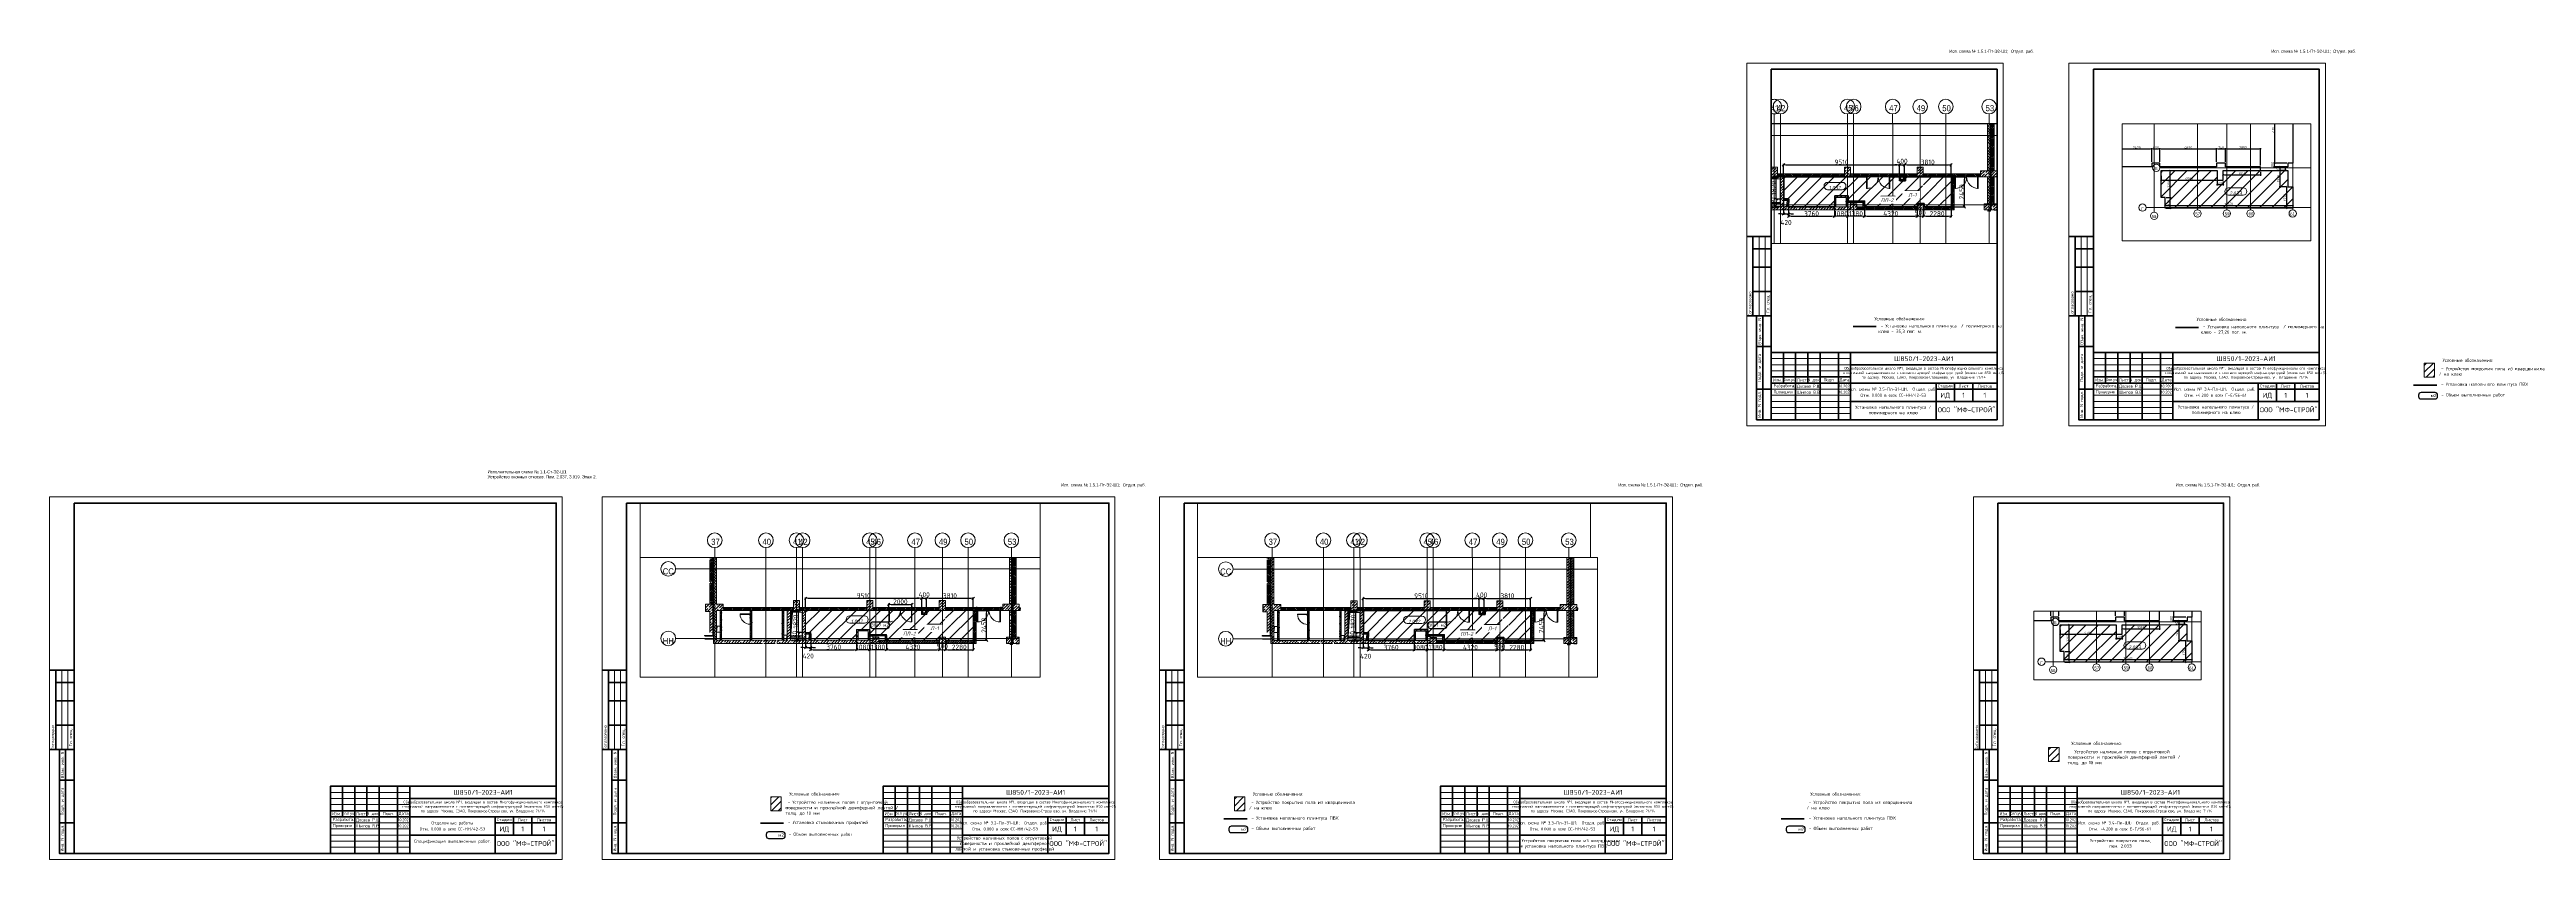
# Paper-space layout '1.032' of a CAD drawing. Header units: millimetres. Extents: x -47 to 1982, y 208 to 872.
# The model-space entities are those that its viewports show. They can reach past a viewport. Long polylines and large blocks are cut down to what shows.
import ezdxf
from ezdxf.enums import TextEntityAlignment as Align

# ---------------------------------------------------------------- set-up
doc = ezdxf.new("R2018")
doc.units = ezdxf.units.MM
doc.linetypes.add('50_200_ШТРИХ_1Т_ш5_п1_п1_', pattern=[1400, 1000, -200, 0, -200])
doc.linetypes.add('IMPORT-Разомкнутая', pattern=[211666.660309, 126999.998093, -84666.662216])
for name, color, linetype, lineweight, true_color in [('A-AREA-IDEN-1', 7, 'Continuous', 9, 0xaaaaaa), ('A-GENM-1', 7, 'Continuous', 9, 0xaaaaaa), ('A-GENM-2', 7, 'Continuous', 20, 0xaaaaaa), ('I-WALL-2', 7, 'Continuous', 5, 0x787878), ('M-EQPM-1', 7, 'Continuous', 9, 0xaaaaaa), ('M-EQPM-2', 7, 'Continuous', 9, 0xe2e2e2), ('Оси-1', 7, 'Continuous', 20, 0xaaaaaa), ('Оси-2', 7, 'Continuous', 9, 0xaaaaaa), ('Оси-3', 7, '50_200_ШТРИХ_1Т_ш5_п1_п1_', 9, 0xaaaaaa)]:
    doc.layers.add(name, color=color, linetype=linetype, lineweight=lineweight, true_color=true_color)
for name, color, linetype, lineweight in [('A-CLNG', 7, 'Continuous', 9), ('A-CLNG-IDEN', 7, 'Continuous', 9), ('A-CLNG-PATT', 7, 'Continuous', 9), ('A-DETL-1', 7, 'IMPORT-Разомкнутая', 5), ('A-DETL-5', 7, '50_200_ШТРИХ_1Т_ш5_п1_п1_', 5), ('A-DOOR', 7, 'Continuous', 9), ('A-DOOR-1', 7, 'Continuous', 5), ('A-DOOR-FRAM', 7, 'Continuous', 9), ('A-DOOR-FRAM-1', 7, 'Continuous', 5), ('A-FLOR', 7, 'Continuous', 9), ('A-GLAZ-CWMG', 7, 'Continuous', 9), ('A-GLAZ-CWMG-1', 7, 'Continuous', 20), ('A-WALL', 7, 'Continuous', 5), ('A-WALL-FNSH-1', 7, 'Continuous', 5), ('I-WALL', 7, 'Continuous', 5), ('S-COLS', 7, 'Continuous', 9), ('S-COLS-1', 7, 'Continuous', 5), ('Основные линии', 7, 'Continuous', 30), ('Размеры', 7, 'Continuous', 15)]:
    doc.layers.add(name, color=color, linetype=linetype, lineweight=lineweight)
doc.layers.add('ВЭ', color=7, linetype='Continuous', lineweight=15, plot=False)
doc.layers.add('Условные обозначения', color=90, linetype='Continuous')
doc.layers.add('Штриховка', color=7, linetype='Continuous')
doc.styles.add('Arial', font='arial.ttf', dxfattribs={"width": 0.9, "height": 500})
doc.styles.add('ISOCPEUR_I', font='isocpeui.ttf', dxfattribs={"height": 300})
doc.styles.add('ISOCPEUR_I_1', font='isocpeui.ttf', dxfattribs={"width": 0.9, "height": 500})
doc.styles.get("Standard").update_dxf_attribs({"font": 'arial.ttf'})
doc.styles.add('СПДС', font='isocpeur.ttf', dxfattribs={"width": 0.9})
doc.dimstyles.new('Больше Размера А3', dxfattribs={"dimtxt": 400, "dimasz": 200, "dimexe": 70, "dimexo": 100, "dimgap": 20, "dimtad": 1, "dimdec": 0, "dimrnd": 10, "dimzin": 0, "dimdsep": 46, "dimtxsty": 'СПДС', "dimblk": 'ARROWHEAD_6', "dimcen": 1, "dimclrd": 256, "dimclre": 256, "dimclrt": 256, "dimazin": 0, "dimtfac": 1, "dimtdec": 0, "dimtmove": 2, "dimatfit": 3, "dimfxl": 1, "dimtolj": 1, "dimtzin": 0, "dimarcsym": 0})
doc.dimstyles.new('Размера А3', dxfattribs={"dimtxt": 200, "dimasz": 100, "dimexe": 70, "dimexo": 100, "dimgap": 20, "dimtad": 1, "dimdec": 0, "dimrnd": 10, "dimzin": 0, "dimdsep": 46, "dimtxsty": 'СПДС', "dimblk": 'ARROWHEAD_6', "dimcen": 1, "dimclrd": 256, "dimclre": 256, "dimclrt": 256, "dimazin": 0, "dimtfac": 1, "dimtdec": 0, "dimtmove": 2, "dimatfit": 3, "dimfxl": 1, "dimtolj": 1, "dimtzin": 0, "dimarcsym": 0})
pattern_1 = [(45, (177078.66, 41498.28), (-228.0985, 228.0985), []), (45, (177306.76, 41498.28), (-228.0985, 228.0985), [403.225, -80.645, 6.706, -73.939])]
pattern_2 = [(135, (177078.66, 41498.28), (-70.71068, -70.71068), [])]
pattern_3 = [(45, (-821.384, 189.685), (-14.1421, 14.1421), []), (135, (-821.384, 189.685), (-14.1421, -14.1421), [])]
pattern_4 = [(135, (1301.41, 189.685), (-14.1421, -14.1421), []), (225, (1301.41, 189.685), (14.1421, -14.1421), [])]
pattern_5 = [(45, (177078.66, 41498.28), (-70.71068, 70.71068), [])]
pattern_6 = [(0, (177078.66, 41498.28), (406.4, 101.6), [6.706, -298.094, 6.706, -298.094, -1625.6]), (0, (177078.66, 41498.28), (406.4, 101.6), [-609.6, 6.706, -602.894, 6.706, -298.094, -711.2]), (0, (177078.66, 41498.28), (406.4, 101.6), [-1524, 6.706, -196.494, 6.706, -501.294]), (120, (177231.06, 41549.08), (-291.18818, 301.15272), [6.706, -298.094, 6.706, -298.094, -1625.6]), (120, (177231.06, 41549.08), (-291.18818, 301.15272), [-609.6, 6.706, -602.894, 6.706, -298.094, -711.2]), (120, (177231.06, 41549.08), (-291.18818, 301.15272), [-1524, 6.706, -196.494, 6.706, -501.294]), (240, (177281.86, 41752.28), (-115.21182, -402.75272), [6.706, -298.094, 6.706, -298.094, -1625.6]), (240, (177281.86, 41752.28), (-115.21182, -402.75272), [-609.6, 6.706, -602.894, 6.706, -298.094, -711.2]), (240, (177281.86, 41752.28), (-115.21182, -402.75272), [-1524, 6.706, -196.494, 6.706, -501.294])]
pattern_7 = [(45, (177078.66, 41498.28), (-169.7056, 169.7056), [])]
pattern_8 = [(45, (177078.66, 41498.28), (-141.42136, 141.42136), []), (135, (177078.66, 41498.28), (-141.42136, -141.42136), [])]
pattern_9 = [(45, (215635.8, 41643.1), (-228.0985, 228.0985), []), (45, (215863.9, 41643.1), (-228.0985, 228.0985), [403.225, -80.645, 6.706, -73.939])]
pattern_10 = [(135, (215635.79, 41643.11), (-70.71068, -70.71068), [])]
pattern_11 = [(45, (215635.79, 41643.11), (-70.71068, 70.71068), [])]
pattern_12 = [(0, (215635.79, 41643.11), (406.4, 101.6), [6.706, -298.094, 6.706, -298.094, -1625.6]), (0, (215635.79, 41643.11), (406.4, 101.6), [-609.6, 6.706, -602.894, 6.706, -298.094, -711.2]), (0, (215635.79, 41643.11), (406.4, 101.6), [-1524, 6.706, -196.494, 6.706, -501.294]), (120, (215788.19, 41693.91), (-291.18818, 301.15272), [6.706, -298.094, 6.706, -298.094, -1625.6]), (120, (215788.19, 41693.91), (-291.18818, 301.15272), [-609.6, 6.706, -602.894, 6.706, -298.094, -711.2]), (120, (215788.19, 41693.91), (-291.18818, 301.15272), [-1524, 6.706, -196.494, 6.706, -501.294]), (240, (215838.99, 41897.11), (-115.21182, -402.75272), [6.706, -298.094, 6.706, -298.094, -1625.6]), (240, (215838.99, 41897.11), (-115.21182, -402.75272), [-609.6, 6.706, -602.894, 6.706, -298.094, -711.2]), (240, (215838.99, 41897.11), (-115.21182, -402.75272), [-1524, 6.706, -196.494, 6.706, -501.294])]
pattern_13 = [(45, (215635.79, 41643.1), (-169.7056, 169.7056), [])]
pattern_14 = [(45, (215635.79, 41643.11), (-141.42136, 141.42136), []), (135, (215635.79, 41643.11), (-141.42136, -141.42136), [])]

# ---------------------------------------------------------------- blocks, each defined once
blk = doc.blocks.new('*U40')
at = {"lineweight": 0}
blk.add_lwpolyline([(-415, -5), (5, -5), (5, 292), (-415, 292)], close=True, dxfattribs=at)
at = {"color": 0, "linetype": 'Continuous', "lineweight": 50}
blk.add_lwpolyline([(-395, 287), (0, 287), (0, 0), (-395, 0)], close=True, dxfattribs=at)
at = {"lineweight": 35}
for points in [[(-395, 150), (-415, 150)], [(-410, 85), (-410, 150)], [(-395, 140), (-410, 140)], [(-395, 125), (-410, 125)], [(-395, 105), (-410, 105)], [(-395, 85), (-415, 85)], [(-395, 85), (-407, 85), (-407, 0), (-395, 0)], [(-402, 0), (-402, 85)], [(-395, 60), (-407, 60)], [(-175, 55), (-175, 30)], [(-165, 55), (-165, 0)], [(-155, 55), (-155, 30)], [(-145, 55), (-145, 0)], [(-130, 55), (-130, 0)], [(-120, 55), (-120, 0)], [(-120, 45), (0, 45)], [(-395, 25), (-407, 25)], [(-185, 35), (-120, 35)], [(-185, 30), (0, 30)], [(-50, 30), (-50, 0)], [(-50, 25), (0, 25)], [(-35, 30), (-35, 15)], [(-20, 30), (-20, 15)], [(-120, 15), (0, 15)]]:
    blk.add_lwpolyline(points, dxfattribs=at)
at = {"lineweight": 18}
for points in [[(-405, 85), (-405, 150)], [(-400, 85), (-400, 150)], [(-185, 50), (-120, 50)], [(-185, 45), (-120, 45)], [(-185, 40), (-120, 40)], [(-185, 25), (-120, 25)], [(-185, 20), (-120, 20)], [(-185, 15), (-120, 15)], [(-185, 10), (-120, 10)], [(-185, 5), (-120, 5)]]:
    blk.add_lwpolyline(points, dxfattribs=at)
at = {"lineweight": 35}
blk.add_lwpolyline([(-185, 0), (0, 0), (0, 55), (-185, 55)], close=True, dxfattribs=at)
at = {"lineweight": 0}
blk.add_lwpolyline([(0, -5), (5, -5), (5, 0)], dxfattribs=at)
at = {"lineweight": -2, "char_height": 2.5, "attachment_point": 5, "rotation": 90, "style": 'СПДС'}
for s, insert, width in [('Согласовано', (-412.5, 95), 19.991), ('Взам. инв. N', (-404.5, 72.5), 24.991), ('Гл. спец.', (-397.5, 95), 19.991), ('Подл. и дата', (-404.5, 42.5), 34.991), ('Инв. N подл.', (-404.5, 12.5), 24.991)]:
    blk.add_mtext(s, dxfattribs=dict(at, insert=insert, width=width))
at = {"insert": (-119.3, 43.2), "char_height": 2.2, "attachment_point": 1, "style": 'СПДС'}
blk.add_mtext_dynamic_manual_height_columns('\\pxqc;Общеобразовательная школа №1, входящая в состав Многофункционального комплекса спортивной направленности с соответствующей инфраструктурой (емкостью 850 мест)½ \\Pпо адресу: Москва, СЗАО, Покровское‐Стрешнево, уч. Владение 71/14', width=118.293, gutter_width=0, heights=[12.8], dxfattribs=at)
at = {"lineweight": -2, "char_height": 2.5, "style": 'СПДС'}
for s, insert, width, attachment_point in [('Разработал', (-183.1, 27.5), 17.953, 4), ('Проверил', (-183.1, 22.5), 17.953, 4), ('Изм.', (-180, 32.5), 10, 5), ('Кол.уч.', (-170, 32.5), 10, 5), ('Лист', (-160, 32.5), 10, 5), ('N док.', (-150, 32.5), 10, 5), ('Подп.', (-137.5, 32.5), 15, 5), ('Дата', (-125, 32.5), 10, 5), ('Стадия', (-42.5, 27.5), 15, 5), ('Лист', (-27.5, 27.5), 15, 5), ('Листов', (-10, 27.5), 20, 5)]:
    blk.add_mtext(s, dxfattribs=dict(at, insert=insert, width=width, attachment_point=attachment_point))
at = {"lineweight": 30, "width": 0.9, "flags": 104}
blk.add_attdef('ШАПКА', text='', height=3, dxfattribs=at).set_placement((-135, 281), align=Align.MIDDLE_CENTER)
at = {"style": 'СПДС'}
for tag, height, p in [('ШИФР_ПРОЕКТА', 4, (-60, 50)), ('НАИМЕНОВАНИЕ_ОБЪЕКТА2', 2.5, (-85, 20)), ('НАИМЕНОВАНИЕ_ОБЪЕКТА', 2.5, (-85, 25)), ('СТАДИЯ', 4, (-42.5, 20)), ('ЛИСТ_первый', 4, (-27.5, 20)), ('ЛИСТОВ', 4, (-10, 20)), ('НАИМЕНОВАНИЕ_ЧЕРТЕЖА2', 2.5, (-85, 5)), ('НАИМЕНОВАНИЕ_ЧЕРТЕЖА1', 2.5, (-85, 10)), ('ОРГАНИЗАЦИЯ_РАЗРАБОТЧИК1', 4, (-25, 8.1))]:
    blk.add_attdef(tag, text='', height=height, dxfattribs=at).set_placement(p, align=Align.MIDDLE_CENTER)
for tag, p in [('РАЗРАБОТЧИК', (-164, 27.5)), ('РУК.ГРУППЫ', (-164, 22.5))]:
    blk.add_attdef(tag, text='', height=2.5, dxfattribs=at).set_placement(p, align=Align.MIDDLE_LEFT)
at = {"style": 'СПДС', "width": 0.9}
for p in [(-129.6, 26.4), (-129.6, 21.4)]:
    blk.add_attdef('ДАТА', p, '', height=2.3, dxfattribs=at)
blk = doc.blocks.new('*U89')
at = {"lineweight": 0}
blk.add_lwpolyline([(-205, -5), (5, -5), (5, 292), (-205, 292)], close=True, dxfattribs=at)
at = {"color": 0, "linetype": 'Continuous', "lineweight": 50}
blk.add_lwpolyline([(-185, 287), (0, 287), (0, 0), (-185, 0)], close=True, dxfattribs=at)
at = {"lineweight": 35}
for points in [[(-185, 150), (-205, 150)], [(-200, 85), (-200, 150)], [(-185, 140), (-200, 140)], [(-185, 125), (-200, 125)], [(-185, 105), (-200, 105)], [(-185, 85), (-205, 85)], [(-185, 85), (-197, 85), (-197, 0), (-185, 0)], [(-192, 0), (-192, 85)], [(-185, 60), (-197, 60)], [(-175, 55), (-175, 30)], [(-165, 55), (-165, 0)], [(-155, 55), (-155, 30)], [(-145, 55), (-145, 0)], [(-130, 55), (-130, 0)], [(-120, 55), (-120, 0)], [(-120, 45), (0, 45)], [(-185, 25), (-197, 25)], [(-185, 35), (-120, 35)], [(-185, 30), (0, 30)], [(-50, 30), (-50, 0)], [(-50, 25), (0, 25)], [(-35, 30), (-35, 15)], [(-20, 30), (-20, 15)], [(-120, 15), (0, 15)]]:
    blk.add_lwpolyline(points, dxfattribs=at)
at = {"lineweight": 18}
for points in [[(-195, 85), (-195, 150)], [(-190, 85), (-190, 150)], [(-185, 50), (-120, 50)], [(-185, 45), (-120, 45)], [(-185, 40), (-120, 40)], [(-185, 25), (-120, 25)], [(-185, 20), (-120, 20)], [(-185, 15), (-120, 15)], [(-185, 10), (-120, 10)], [(-185, 5), (-120, 5)]]:
    blk.add_lwpolyline(points, dxfattribs=at)
at = {"lineweight": 35}
blk.add_lwpolyline([(-185, 0), (0, 0), (0, 55), (-185, 55)], close=True, dxfattribs=at)
at = {"lineweight": 0}
blk.add_lwpolyline([(0, -5), (5, -5), (5, 0)], dxfattribs=at)
at = {"lineweight": -2, "char_height": 2.5, "attachment_point": 5, "rotation": 90, "style": 'СПДС'}
for s, insert, width in [('Согласовано', (-202.5, 95), 19.991), ('Взам. инв. N', (-194.5, 72.5), 24.991), ('Гл. спец.', (-187.5, 95), 19.991), ('Подл. и дата', (-194.5, 42.5), 34.991), ('Инв. N подл.', (-194.5, 12.5), 24.991)]:
    blk.add_mtext(s, dxfattribs=dict(at, insert=insert, width=width))
at = {"insert": (-119.3, 43.2), "char_height": 2.2, "attachment_point": 1, "style": 'СПДС'}
blk.add_mtext_dynamic_manual_height_columns('\\pxqc;Общеобразовательная школа №1, входящая в состав Многофункционального комплекса спортивной направленности с соответствующей инфраструктурой (емкостью 850 мест)½ \\Pпо адресу: Москва, СЗАО, Покровское‐Стрешнево, уч. Владение 71/14', width=118.293, gutter_width=0, heights=[12.8], dxfattribs=at)
at = {"lineweight": -2, "char_height": 2.5, "style": 'СПДС'}
for s, insert, width, attachment_point in [('Разработал', (-183.1, 27.5), 17.953, 4), ('Проверил', (-183.1, 22.5), 17.953, 4), ('Изм.', (-180, 32.5), 10, 5), ('Кол.уч.', (-170, 32.5), 10, 5), ('Лист', (-160, 32.5), 10, 5), ('N док.', (-150, 32.5), 10, 5), ('Подп.', (-137.5, 32.5), 15, 5), ('Дата', (-125, 32.5), 10, 5), ('Стадия', (-42.5, 27.5), 15, 5), ('Лист', (-27.5, 27.5), 15, 5), ('Листов', (-10, 27.5), 20, 5)]:
    blk.add_mtext(s, dxfattribs=dict(at, insert=insert, width=width, attachment_point=attachment_point))
at = {"lineweight": 30, "width": 0.9, "flags": 104}
blk.add_attdef('ШАПКА', text='', height=3, dxfattribs=at).set_placement((-135, 281), align=Align.MIDDLE_CENTER)
at = {"style": 'СПДС'}
for tag, height, p in [('ШИФР_ПРОЕКТА', 4, (-60, 50)), ('НАИМЕНОВАНИЕ_ОБЪЕКТА2', 2.5, (-85, 20)), ('НАИМЕНОВАНИЕ_ОБЪЕКТА', 2.5, (-85, 25)), ('СТАДИЯ', 4, (-42.5, 20)), ('ЛИСТ_первый', 4, (-27.5, 20)), ('ЛИСТОВ', 4, (-10, 20)), ('НАИМЕНОВАНИЕ_ЧЕРТЕЖА2', 2.5, (-85, 5)), ('НАИМЕНОВАНИЕ_ЧЕРТЕЖА1', 2.5, (-85, 10)), ('ОРГАНИЗАЦИЯ_РАЗРАБОТЧИК1', 4, (-25, 8.1))]:
    blk.add_attdef(tag, text='', height=height, dxfattribs=at).set_placement(p, align=Align.MIDDLE_CENTER)
for tag, p in [('РАЗРАБОТЧИК', (-164, 27.5)), ('РУК.ГРУППЫ', (-164, 22.5))]:
    blk.add_attdef(tag, text='', height=2.5, dxfattribs=at).set_placement(p, align=Align.MIDDLE_LEFT)
at = {"style": 'СПДС', "width": 0.9}
for p in [(-129.6, 26.4), (-129.6, 21.4)]:
    blk.add_attdef('ДАТА', p, '', height=2.3, dxfattribs=at)
blk = doc.blocks.new('110_Дверь_СКБ_2Ст - СОШ_Д-22_1_Дв_2000x2100h_Физкультурный зал_ Зал для хореографии_ Снарядная_ Инвентарная_EI30-25959718-АИ_План потолка_1 этаж')
at = {"layer": 'A-DOOR-FRAM-1'}
h = blk.add_hatch(dxfattribs=at)
h.set_pattern_fill('FP_109', color=256, style=0, pattern_type=2)
h.set_pattern_definition(pattern_3)
h.paths.add_polyline_path([(-987.5, 125), (-987.5, -125), (-962.5, -125), (-962.5, 125)])
h = blk.add_hatch(dxfattribs=at)
h.set_pattern_fill('FP_110', color=256, style=0, pattern_type=2)
h.set_pattern_definition(pattern_4)
h.paths.add_polyline_path([(1012.5, 125), (987.5, 125), (987.5, -125), (1012.5, -125), (1012.5, -60.4)])
at = {"layer": 'A-DOOR'}
for p, q in [((-937.5, 1075), (-937.5, 125)), ((-887.5, 1075), (-937.5, 1075)), ((-937.5, 125), (-887.5, 125)), ((-887.5, 125), (-887.5, 1075)), ((962.5, 1075), (912.5, 1075)), ((912.5, 1075), (912.5, 125)), ((912.5, 125), (962.5, 125)), ((962.5, 125), (962.5, 1075))]:
    blk.add_line(p, q, dxfattribs=at)
at = {"layer": 'A-DOOR-1'}
for centre, start, end in [((-937.5, 125), 360, 90), ((962.5, 125), 90, 180)]:
    blk.add_arc(centre, 950, start, end, dxfattribs=at)
at = {"layer": 'A-DOOR-FRAM'}
for p, q in [((-947.5, 133), (-1017.5, 133)), ((-1017.5, 133), (-1017.5, 125)), ((-1017.5, 125), (-947.5, 125)), ((-962.5, 125), (-987.5, 125)), ((-987.5, 125), (-987.5, -125)), ((-937.5, 125), (-962.5, 125)), ((-962.5, 125), (-962.5, 45)), ((-962.5, -125), (-962.5, 125)), ((-962.5, 45), (-927.5, 45)), ((-947.5, 45), (-962.5, 45)), ((-962.5, 45), (-962.5, -125)), ((-947.5, 125), (-947.5, 133)), ((-947.5, -125), (-947.5, 45)), ((-937.5, 75), (-937.5, 125)), ((-927.5, 75), (-937.5, 75)), ((-927.5, 45), (-927.5, 75)), ((962.5, 75), (952.5, 75)), ((952.5, 75), (952.5, 45)), ((952.5, 45), (987.5, 45)), ((962.5, 125), (962.5, 75)), ((987.5, 125), (962.5, 125)), ((1042.5, 133), (972.5, 133)), ((972.5, 133), (972.5, 125)), ((972.5, 125), (1042.5, 125)), ((987.5, 45), (972.5, 45)), ((972.5, 45), (972.5, -125)), ((987.5, 45), (987.5, 125)), ((1012.5, 125), (987.5, 125)), ((987.5, 125), (987.5, -125)), ((987.5, -125), (987.5, 45)), ((1012.5, -125), (1012.5, 125)), ((1042.5, 125), (1042.5, 133)), ((-947.5, -125), (-1017.5, -125)), ((-1017.5, -125), (-1017.5, -133)), ((-1017.5, -133), (-947.5, -133)), ((-987.5, -125), (-962.5, -125)), ((-962.5, -125), (-947.5, -125)), ((-947.5, -133), (-947.5, -125)), ((1042.5, -125), (972.5, -125)), ((972.5, -125), (972.5, -133)), ((972.5, -125), (987.5, -125)), ((972.5, -133), (1042.5, -133)), ((987.5, -125), (1012.5, -125)), ((1042.5, -133), (1042.5, -125))]:
    blk.add_line(p, q, dxfattribs=at)
blk = doc.blocks.new('110_Дверь_СКБ_2Ст - СОШ_Д-22_1_Дв_2000x2100h_Физкультурный зал_ Зал для хореографии_ Снарядная_ Инвентарная_EI30-25959547-АИ_План потолка_1 этаж')
at = {"layer": 'A-DOOR-FRAM-1'}
h = blk.add_hatch(dxfattribs=at)
h.set_pattern_fill('FP_109', color=256, style=0, pattern_type=2)
h.set_pattern_definition(pattern_3)
h.paths.add_polyline_path([(-987.5, 125), (-987.5, -125), (-962.5, -125), (-962.5, 125)])
h = blk.add_hatch(dxfattribs=at)
h.set_pattern_fill('FP_110', color=256, style=0, pattern_type=2)
h.set_pattern_definition(pattern_4)
h.paths.add_polyline_path([(987.5, 125), (987.5, -125), (1012.5, -125), (1012.5, 125)])
at = {"layer": 'A-DOOR'}
for p, q in [((-937.5, 1075), (-937.5, 125)), ((-887.5, 1075), (-937.5, 1075)), ((-937.5, 125), (-887.5, 125)), ((-887.5, 125), (-887.5, 1075)), ((962.5, 1075), (912.5, 1075)), ((912.5, 1075), (912.5, 125)), ((912.5, 125), (962.5, 125)), ((962.5, 125), (962.5, 1075))]:
    blk.add_line(p, q, dxfattribs=at)
at = {"layer": 'A-DOOR-1'}
for centre, start, end in [((-937.5, 125), 360, 90), ((962.5, 125), 136.726962, 180), ((962.5, 125), 90, 109.435253)]:
    blk.add_arc(centre, 950, start, end, dxfattribs=at)
at = {"layer": 'A-DOOR-FRAM'}
for p, q in [((-947.5, 133), (-1017.5, 133)), ((-1017.5, 133), (-1017.5, 125)), ((-1017.5, 125), (-947.5, 125)), ((-962.5, 125), (-987.5, 125)), ((-987.5, 125), (-987.5, -125)), ((-937.5, 125), (-962.5, 125)), ((-962.5, 125), (-962.5, 45)), ((-962.5, -125), (-962.5, 125)), ((-962.5, 45), (-927.5, 45)), ((-947.5, 45), (-962.5, 45)), ((-962.5, 45), (-962.5, -125)), ((-947.5, 125), (-947.5, 133)), ((-947.5, -125), (-947.5, 45)), ((-937.5, 75), (-937.5, 125)), ((-927.5, 75), (-937.5, 75)), ((-927.5, 45), (-927.5, 75)), ((962.5, 75), (952.5, 75)), ((952.5, 75), (952.5, 45)), ((952.5, 45), (987.5, 45)), ((962.5, 125), (962.5, 75)), ((987.5, 125), (962.5, 125)), ((1042.5, 133), (972.5, 133)), ((972.5, 133), (972.5, 125)), ((972.5, 125), (1042.5, 125)), ((987.5, 45), (972.5, 45)), ((972.5, 45), (972.5, -125)), ((987.5, 45), (987.5, 125)), ((1012.5, 125), (987.5, 125)), ((987.5, 125), (987.5, -125)), ((987.5, -125), (987.5, 45)), ((1012.5, -125), (1012.5, 125)), ((1042.5, 125), (1042.5, 133)), ((-947.5, -125), (-1017.5, -125)), ((-1017.5, -125), (-1017.5, -133)), ((-1017.5, -133), (-947.5, -133)), ((-987.5, -125), (-962.5, -125)), ((-962.5, -125), (-947.5, -125)), ((-947.5, -133), (-947.5, -125)), ((1042.5, -125), (972.5, -125)), ((972.5, -125), (972.5, -133)), ((972.5, -125), (987.5, -125)), ((972.5, -133), (1042.5, -133)), ((987.5, -125), (1012.5, -125)), ((1042.5, -133), (1042.5, -125))]:
    blk.add_line(p, q, dxfattribs=at)
blk = doc.blocks.new('110_Дверь_СКБ_1Ст1 - СОШ_Д-24_Дв_950x2100h_С_У и душ в комнате инструктора_ С_У медблока_ С_У персонала пищеблок-25939817-АИ_План потолка_1 этаж')
at = {"layer": 'A-DOOR-1'}
h = blk.add_hatch(dxfattribs=at)
h.set_pattern_fill('FP_117', color=256, style=0, pattern_type=2)
h.set_pattern_definition([(45, (-296.384, 134.685), (-14.1421, 14.1421), []), (135, (-296.384, 134.685), (-14.1421, -14.1421), [])])
h.paths.add_polyline_path([(-462.5, -40), (-437.5, -40), (-437.5, 40), (-462.5, 40)])
at = {"layer": 'A-DOOR-FRAM-1'}
h = blk.add_hatch(dxfattribs=at)
h.set_pattern_fill('FP_118', color=256, style=0, pattern_type=2)
h.set_pattern_definition([(135, (1826.41, 134.685), (-14.14214, -14.14214), []), (225, (1826.41, 134.685), (14.14214, -14.14214), [])])
h.paths.add_polyline_path([(462.5, -40), (487.5, -40), (487.5, 40), (462.5, 40)])
at = {"layer": 'A-DOOR'}
for p, q in [((437.5, 890), (397.5, 890)), ((397.5, 890), (397.5, 40)), ((397.5, 40), (437.5, 40)), ((437.5, 40), (437.5, 890))]:
    blk.add_line(p, q, dxfattribs=at)
at = {"layer": 'A-DOOR-1'}
blk.add_arc((437.5, 40), 850, 90, 180, dxfattribs=at)
at = {"layer": 'A-DOOR-FRAM'}
for p, q in [((-437.5, 40), (-462.5, 40)), ((-462.5, 40), (-462.5, -40)), ((-412.5, 40), (-437.5, 40)), ((-437.5, 40), (-437.5, -40)), ((-437.5, -40), (-437.5, 40)), ((-412.5, 0), (-412.5, 40)), ((-402.5, 0), (-412.5, 0)), ((-402.5, -40), (-402.5, 0)), ((437.5, 0), (427.5, 0)), ((427.5, 0), (427.5, -40)), ((437.5, 40), (437.5, 0)), ((462.5, 40), (437.5, 40)), ((462.5, -40), (462.5, 40)), ((487.5, 40), (462.5, 40)), ((462.5, 40), (462.5, -40)), ((487.5, -40), (487.5, 40)), ((-462.5, -40), (-437.5, -40)), ((-437.5, -40), (-402.5, -40)), ((427.5, -40), (462.5, -40)), ((462.5, -40), (487.5, -40))]:
    blk.add_line(p, q, dxfattribs=at)
blk = doc.blocks.new('Канал вертикальный прямоугольный - Шахта - значок проема-25054684-АИ_План потолка_1 этаж')
at = {"layer": 'M-EQPM-2'}
blk.add_hatch(color=256, dxfattribs=at).paths.add_polyline_path([(-500, -1220), (-328, 1048), (500, 1220), (-500, 1220), (-500, -920)])
at = {"layer": 'M-EQPM-1'}
for p, q in [((-500, -1220), (-500, 1220)), ((-500, 1220), (500, 1220)), ((-328, 1048), (-500, -1220)), ((-328, 1048), (500, 1220)), ((500, 1220), (500, -1220)), ((500, -1220), (-500, -1220))]:
    blk.add_line(p, q, dxfattribs=at)
blk = doc.blocks.new('BSC_Колонна _Прямоугольная - 500х500-V297-АИ_План потолка_1 этаж')
at = {"layer": 'S-COLS-1'}
h = blk.add_hatch(dxfattribs=at)
h.set_pattern_fill('FP_188', color=256, style=0, pattern_type=2)
h.set_pattern_definition([(45, (-63500, -67431.04), (-228.0985, 228.0985), []), (45, (-63271.9, -67431.04), (-228.0985, 228.0985), [403.225, -80.645, 6.706, -73.939])])
h.paths.add_polyline_path([(250, -250), (250, 250), (-250, 250), (-250, -250)])
for p, q in [((-250, 250), (250, 250)), ((-250, -250), (-250, 250)), ((250, 250), (250, -250)), ((250, -250), (-250, -250))]:
    blk.add_line(p, q, dxfattribs=at)
blk = doc.blocks.new('BSC_Колонна _Прямоугольная - 500х800-V300-АИ_План потолка_1 этаж')
at = {"layer": 'S-COLS-1'}
h = blk.add_hatch(dxfattribs=at)
h.set_pattern_fill('FP_191', color=256, style=0, pattern_type=2)
h.set_pattern_definition([(315, (-70130.7, 74300), (228.0985, 228.0985), []), (315, (-70130.7, 74071.9), (228.0985, 228.0985), [403.225, -80.645, 6.706, -73.939])])
h.paths.add_polyline_path([(-250, -124), (-250, -400), (250, -400), (250, 400), (-250, 400), (-250, -16)])
for p, q in [((-250, 400), (250, 400)), ((-250, -400), (-250, 400)), ((250, 400), (250, -400)), ((250, -400), (-250, -400))]:
    blk.add_line(p, q, dxfattribs=at)
blk = doc.blocks.new('Канал вертикальный прямоугольный - Шахта - значок проема-24087344-АИ_План потолка_1 этаж')
at = {"layer": 'M-EQPM-2'}
blk.add_hatch(color=256, dxfattribs=at).paths.add_polyline_path([(-150, 250), (-150, -250), (-110, 210), (150, 250), (-110, 250)])
at = {"layer": 'M-EQPM-1'}
for p, q in [((-150, -250), (-150, 250)), ((-150, 250), (150, 250)), ((-110, 210), (-150, -250)), ((-110, 210), (150, 250)), ((150, 250), (150, -250)), ((150, -250), (-150, -250))]:
    blk.add_line(p, q, dxfattribs=at)
blk = doc.blocks.new('Канал вертикальный прямоугольный - Шахта - значок проема-24087354-АИ_План потолка_1 этаж')
at = {"layer": 'M-EQPM-2'}
blk.add_hatch(color=256, dxfattribs=at).paths.add_polyline_path([(10, 100), (-100, 100), (-100, -100), (-80, 80), (100, 100)])
at = {"layer": 'M-EQPM-1'}
for p, q in [((-100, -100), (-100, 100)), ((-100, 100), (100, 100)), ((-80, 80), (-100, -100)), ((-80, 80), (100, 100)), ((100, 100), (100, -100)), ((100, -100), (-100, -100))]:
    blk.add_line(p, q, dxfattribs=at)
blk = doc.blocks.new('Канал вертикальный прямоугольный - Шахта - значок проема-24087384-АИ_План потолка_1 этаж')
at = {"layer": 'M-EQPM-2'}
blk.add_hatch(color=256, dxfattribs=at).paths.add_polyline_path([(-125, -175), (-95, 145), (125, 175), (-125, 175), (-125, -165)])
at = {"layer": 'M-EQPM-1'}
for p, q in [((-125, -175), (-125, 175)), ((-125, 175), (125, 175)), ((-95, 145), (-125, -175)), ((-95, 145), (125, 175)), ((125, 175), (125, -175)), ((125, -175), (-125, -175))]:
    blk.add_line(p, q, dxfattribs=at)
blk = doc.blocks.new('Канал вертикальный прямоугольный - Шахта - значок проема-24087386-АИ_План потолка_1 этаж')
at = {"layer": 'M-EQPM-2'}
blk.add_hatch(color=256, dxfattribs=at).paths.add_polyline_path([(-125, 200), (-125, -200), (-92.5, 167.5), (125, 200), (-92.5, 200)])
at = {"layer": 'M-EQPM-1'}
for p, q in [((-125, -200), (-125, 200)), ((-125, 200), (125, 200)), ((-92.5, 167.5), (-125, -200)), ((-92.5, 167.5), (125, 200)), ((125, 200), (125, -200)), ((125, -200), (-125, -200))]:
    blk.add_line(p, q, dxfattribs=at)
blk = doc.blocks.new('BSC_Колонна _Прямоугольная - 500х500-V395-АИ_План потолка_1 этаж')
at = {"layer": 'S-COLS-1'}
h = blk.add_hatch(dxfattribs=at)
h.set_pattern_fill('FP_253', color=256, style=0, pattern_type=2)
h.set_pattern_definition([(45, (-68950, -67430.7), (-228.0985, 228.0985), []), (45, (-68721.9, -67430.7), (-228.0985, 228.0985), [403.225, -80.645, 6.706, -73.939])])
h.paths.add_polyline_path([(250, -250), (250, 250), (-250, 250), (-250, -250)])
for p, q in [((-250, 250), (250, 250)), ((-250, -250), (-250, 250)), ((250, 250), (250, -250)), ((250, -250), (-250, -250))]:
    blk.add_line(p, q, dxfattribs=at)
blk = doc.blocks.new('Фахверк 100_16 - Фахверк 100_1-25916431-АИ_План потолка_1 этаж')
at = {"layer": 'A-GENM-2'}
for p, q in [((2175, 81411), (2175, 81466)), ((2175, 81466), (2200, 81466)), ((2180, 81411), (2175, 81411)), ((2200, 81461), (2180, 81461)), ((2180, 81461), (2180, 81411)), ((2280, 81466), (2285, 81466)), ((2280, 81411), (2280, 81461)), ((2285, 81411), (2280, 81411)), ((2285, 81466), (2285, 81411))]:
    blk.add_line(p, q, dxfattribs=at)
blk = doc.blocks.new('Прямоугольный импост - Импост структурный с накладкой - 180мм-20786475-АИ_План потолка_1 этаж')
at = {"layer": 'A-GLAZ-CWMG-1'}
for p, q in [((15, 17), (-25, 17)), ((-25, 17), (-25, 0)), ((-25, 0), (-15, 0)), ((-15, 0), (-15, -40)), ((-15, -40), (-25, -40)), ((-25, -40), (-25, -180)), ((-25, -180), (25, -180)), ((25, -180), (25, -50))]:
    blk.add_line(p, q, dxfattribs=at)
blk = doc.blocks.new('Прямоугольный импост - Импост структурный с накладкой - 180мм-V239-АИ_План потолка_1 этаж')
at = {"layer": 'A-GLAZ-CWMG-1'}
for p, q in [((25, 180), (-25, 180)), ((-25, 180), (-25, 40)), ((-25, 40), (-15, 40)), ((-15, 0), (-25, 0)), ((-25, 0), (-25, -17)), ((-15, 40), (-15, 0)), ((15, 0), (15, 40)), ((15, 40), (25, 40)), ((25, 0), (15, 0)), ((25, 40), (25, 180)), ((25, -17), (25, 0)), ((-25, -17), (25, -17))]:
    blk.add_line(p, q, dxfattribs=at)
blk = doc.blocks.new('Ось сетки - Круг_Ø6_00__ISO-2_5_0_9K_-17386508-АИ_План потолка_1 этаж')
at = {"layer": 'Оси-1'}
blk.add_circle((0, 0), 3, dxfattribs=at)
blk = doc.blocks.new('AAR_СКБ_Марка_помещения_1_5 ммп - Номер-27962133-АИ_План потолка_1 этаж')
at = {"layer": 'A-AREA-IDEN-1'}
for p, q in [((-3, 3), (3, 3)), ((-3, 0), (3, 0))]:
    blk.add_line(p, q, dxfattribs=at)
for centre, start, end in [((-3, 1.5), 90, 270), ((3, 1.5), 270, 90)]:
    blk.add_arc(centre, 1.5, start, end, dxfattribs=at)
blk = doc.blocks.new('ARROWHEAD_6')
at = {"color": 0, "linetype": 'Continuous'}
for p, q in [((0, 0), (-1, 0)), ((-0.5, -0.5), (0.5, 0.5))]:
    blk.add_line(p, q, dxfattribs=at)
blk = doc.blocks.new('*D26')
at = {"layer": 'Defpoints', "color": 0, "transparency": 16777216}
for p in [(248554, 111379), (249652, 111379), (248554, 108929)]:
    blk.add_point(p, dxfattribs=at)
at = {"layer": 'Размеры', "lineweight": -2, "transparency": 16777216}
for p, q in [((248654, 111379), (249722, 111379)), ((249652, 109129), (249652, 111179)), ((248654, 108929), (249722, 108929))]:
    blk.add_line(p, q, dxfattribs=at)
at = {"layer": 'Размеры', "lineweight": -2, "transparency": 16777216, "xscale": 200, "yscale": 200, "zscale": 200}
for p, rotation in [((249652, 111379), 90), ((249652, 108929), 270)]:
    blk.add_blockref('ARROWHEAD_6', p, dxfattribs=dict(at, rotation=rotation))
at = {"layer": 'Размеры', "transparency": 16777216, "insert": (249432, 110154), "char_height": 400, "attachment_point": 5, "rotation": 90, "style": 'СПДС'}
blk.add_mtext('\\A1;2450', dxfattribs=at)
blk = doc.blocks.new('*D27')
at = {"layer": 'Defpoints', "color": 0, "transparency": 16777216}
for p in [(244340, 112369), (234829, 111369), (244340, 111369)]:
    blk.add_point(p, dxfattribs=at)
at = {"layer": 'Размеры', "lineweight": -2, "transparency": 16777216}
for p, q in [((234829, 111469), (234829, 112439)), ((235029, 112369), (244140, 112369)), ((244340, 111469), (244340, 112439))]:
    blk.add_line(p, q, dxfattribs=at)
at = {"layer": 'Размеры', "lineweight": -2, "transparency": 16777216, "xscale": 200, "yscale": 200, "zscale": 200, "rotation": 180}
blk.add_blockref('ARROWHEAD_6', (234829, 112369), dxfattribs=at)
at = {"layer": 'Размеры', "lineweight": -2, "transparency": 16777216, "xscale": 200, "yscale": 200, "zscale": 200}
blk.add_blockref('ARROWHEAD_6', (244340, 112369), dxfattribs=at)
at = {"layer": 'Размеры', "transparency": 16777216, "insert": (239585, 112589), "char_height": 400, "attachment_point": 5, "style": 'СПДС'}
blk.add_mtext('\\A1;9510', dxfattribs=at)
blk = doc.blocks.new('*D28')
at = {"layer": 'Defpoints', "color": 0, "transparency": 16777216}
for p in [(244740, 112369), (244340, 111069), (244740, 111069)]:
    blk.add_point(p, dxfattribs=at)
at = {"layer": 'Размеры', "lineweight": -2, "transparency": 16777216}
for p, q in [((244140, 112369), (243940, 112369)), ((244340, 111169), (244340, 112439)), ((244340, 112369), (244740, 112369)), ((244740, 111169), (244740, 112439)), ((244940, 112369), (245140, 112369))]:
    blk.add_line(p, q, dxfattribs=at)
at = {"layer": 'Размеры', "lineweight": -2, "transparency": 16777216, "xscale": 200, "yscale": 200, "zscale": 200}
blk.add_blockref('ARROWHEAD_6', (244340, 112369), dxfattribs=at)
at = {"layer": 'Размеры', "lineweight": -2, "transparency": 16777216, "xscale": 200, "yscale": 200, "zscale": 200, "rotation": 180}
blk.add_blockref('ARROWHEAD_6', (244740, 112369), dxfattribs=at)
at = {"layer": 'Размеры', "transparency": 16777216, "insert": (244540, 112669), "char_height": 400, "attachment_point": 5, "style": 'СПДС'}
blk.add_mtext('\\A1;400', dxfattribs=at)
blk = doc.blocks.new('*D29')
at = {"layer": 'Defpoints', "color": 0, "transparency": 16777216}
for p in [(248554, 112369), (244740, 111069), (248554, 111379)]:
    blk.add_point(p, dxfattribs=at)
at = {"layer": 'Размеры', "lineweight": -2, "transparency": 16777216}
for p, q in [((244740, 111169), (244740, 112439)), ((244940, 112369), (248354, 112369)), ((248554, 111479), (248554, 112439))]:
    blk.add_line(p, q, dxfattribs=at)
at = {"layer": 'Размеры', "lineweight": -2, "transparency": 16777216, "xscale": 200, "yscale": 200, "zscale": 200, "rotation": 180}
blk.add_blockref('ARROWHEAD_6', (244740, 112369), dxfattribs=at)
at = {"layer": 'Размеры', "lineweight": -2, "transparency": 16777216, "xscale": 200, "yscale": 200, "zscale": 200}
blk.add_blockref('ARROWHEAD_6', (248554, 112369), dxfattribs=at)
at = {"layer": 'Размеры', "transparency": 16777216, "insert": (246647, 112589), "char_height": 400, "attachment_point": 5, "style": 'СПДС'}
blk.add_mtext('\\A1;3810', dxfattribs=at)
blk = doc.blocks.new('*D30')
at = {"layer": 'Defpoints', "color": 0, "transparency": 16777216}
for p in [(234234, 111379), (234829, 111379), (234829, 109559)]:
    blk.add_point(p, dxfattribs=at)
at = {"layer": 'Размеры', "lineweight": -2, "transparency": 16777216}
for p, q in [((234729, 111379), (234164, 111379)), ((234234, 109759), (234234, 111179)), ((234729, 109559), (234164, 109559))]:
    blk.add_line(p, q, dxfattribs=at)
at = {"layer": 'Размеры', "lineweight": -2, "transparency": 16777216, "xscale": 200, "yscale": 200, "zscale": 200}
for p, rotation in [((234234, 111379), 90), ((234234, 109559), 270)]:
    blk.add_blockref('ARROWHEAD_6', p, dxfattribs=dict(at, rotation=rotation))
at = {"layer": 'Размеры', "transparency": 16777216, "insert": (234014, 110469), "char_height": 400, "attachment_point": 5, "rotation": 90, "style": 'СПДС'}
blk.add_mtext('\\A1;1820', dxfattribs=at)
blk = doc.blocks.new('*D31')
at = {"layer": 'Defpoints', "color": 0, "transparency": 16777216}
for p in [(234829, 109559), (235249, 109559), (235249, 108343)]:
    blk.add_point(p, dxfattribs=at)
at = {"layer": 'Размеры', "lineweight": -2, "transparency": 16777216}
for p, q in [((234629, 108343), (234429, 108343)), ((234829, 109459), (234829, 108273)), ((234829, 108343), (235249, 108343)), ((235249, 109459), (235249, 108273)), ((235449, 108343), (235649, 108343))]:
    blk.add_line(p, q, dxfattribs=at)
at = {"layer": 'Размеры', "lineweight": -2, "transparency": 16777216, "xscale": 200, "yscale": 200, "zscale": 200}
blk.add_blockref('ARROWHEAD_6', (234829, 108343), dxfattribs=at)
at = {"layer": 'Размеры', "lineweight": -2, "transparency": 16777216, "xscale": 200, "yscale": 200, "zscale": 200, "rotation": 180}
blk.add_blockref('ARROWHEAD_6', (235249, 108343), dxfattribs=at)
at = {"layer": 'Размеры', "transparency": 16777216, "insert": (235039, 107643), "char_height": 400, "attachment_point": 5, "style": 'СПДС'}
blk.add_mtext('\\A1;420', dxfattribs=at)
blk = doc.blocks.new('*D32')
at = {"layer": 'Defpoints', "color": 0, "transparency": 16777216}
for p in [(239004, 109819), (235249, 109559), (239004, 108156)]:
    blk.add_point(p, dxfattribs=at)
at = {"layer": 'Размеры', "lineweight": -2, "transparency": 16777216}
for p, q in [((239004, 109719), (239004, 108086)), ((235249, 109459), (235249, 108086)), ((235449, 108156), (238804, 108156))]:
    blk.add_line(p, q, dxfattribs=at)
at = {"layer": 'Размеры', "lineweight": -2, "transparency": 16777216, "xscale": 200, "yscale": 200, "zscale": 200, "rotation": 180}
blk.add_blockref('ARROWHEAD_6', (235249, 108156), dxfattribs=at)
at = {"layer": 'Размеры', "lineweight": -2, "transparency": 16777216, "xscale": 200, "yscale": 200, "zscale": 200}
blk.add_blockref('ARROWHEAD_6', (239004, 108156), dxfattribs=at)
at = {"layer": 'Размеры', "transparency": 16777216, "insert": (237126, 108376), "char_height": 400, "attachment_point": 5, "style": 'СПДС'}
blk.add_mtext('\\A1;3760', dxfattribs=at)
blk = doc.blocks.new('*D33')
at = {"layer": 'Defpoints', "color": 0, "transparency": 16777216}
for p in [(239004, 109819), (240079, 109819), (239004, 108156)]:
    blk.add_point(p, dxfattribs=at)
at = {"layer": 'Размеры', "lineweight": -2, "transparency": 16777216}
for p, q in [((239004, 109719), (239004, 108086)), ((240079, 109719), (240079, 108086)), ((239879, 108156), (239204, 108156))]:
    blk.add_line(p, q, dxfattribs=at)
at = {"layer": 'Размеры', "lineweight": -2, "transparency": 16777216, "xscale": 200, "yscale": 200, "zscale": 200, "rotation": 180}
blk.add_blockref('ARROWHEAD_6', (239004, 108156), dxfattribs=at)
at = {"layer": 'Размеры', "lineweight": -2, "transparency": 16777216, "xscale": 200, "yscale": 200, "zscale": 200}
blk.add_blockref('ARROWHEAD_6', (240079, 108156), dxfattribs=at)
at = {"layer": 'Размеры', "transparency": 16777216, "insert": (239541, 108376), "char_height": 400, "attachment_point": 5, "style": 'СПДС'}
blk.add_mtext('\\A1;1080', dxfattribs=at)
blk = doc.blocks.new('*D34')
at = {"layer": 'Defpoints', "color": 0, "transparency": 16777216}
for p in [(240079, 109409), (240079, 108156), (241455, 109409)]:
    blk.add_point(p, dxfattribs=at)
at = {"layer": 'Размеры', "lineweight": -2, "transparency": 16777216}
for p, q in [((240079, 109309), (240079, 108086)), ((241255, 108156), (240279, 108156)), ((241455, 109309), (241455, 108086))]:
    blk.add_line(p, q, dxfattribs=at)
at = {"layer": 'Размеры', "lineweight": -2, "transparency": 16777216, "xscale": 200, "yscale": 200, "zscale": 200, "rotation": 180}
blk.add_blockref('ARROWHEAD_6', (240079, 108156), dxfattribs=at)
at = {"layer": 'Размеры', "lineweight": -2, "transparency": 16777216, "xscale": 200, "yscale": 200, "zscale": 200}
blk.add_blockref('ARROWHEAD_6', (241455, 108156), dxfattribs=at)
at = {"layer": 'Размеры', "transparency": 16777216, "insert": (240767, 108376), "char_height": 400, "attachment_point": 5, "style": 'СПДС'}
blk.add_mtext('\\A1;1380', dxfattribs=at)
blk = doc.blocks.new('*D35')
at = {"layer": 'Defpoints', "color": 0, "transparency": 16777216}
for p in [(241455, 108929), (245779, 108929), (245779, 108156)]:
    blk.add_point(p, dxfattribs=at)
at = {"layer": 'Размеры', "lineweight": -2, "transparency": 16777216}
for p, q in [((241455, 108829), (241455, 108086)), ((241655, 108156), (245579, 108156)), ((245779, 108829), (245779, 108086))]:
    blk.add_line(p, q, dxfattribs=at)
at = {"layer": 'Размеры', "lineweight": -2, "transparency": 16777216, "xscale": 200, "yscale": 200, "zscale": 200, "rotation": 180}
blk.add_blockref('ARROWHEAD_6', (241455, 108156), dxfattribs=at)
at = {"layer": 'Размеры', "lineweight": -2, "transparency": 16777216, "xscale": 200, "yscale": 200, "zscale": 200}
blk.add_blockref('ARROWHEAD_6', (245779, 108156), dxfattribs=at)
at = {"layer": 'Размеры', "transparency": 16777216, "insert": (243617, 108376), "char_height": 400, "attachment_point": 5, "style": 'СПДС'}
blk.add_mtext('\\A1;4320', dxfattribs=at)
blk = doc.blocks.new('*D36')
at = {"layer": 'Defpoints', "color": 0, "transparency": 16777216}
for p in [(245779, 109179), (246279, 109179), (246279, 108156)]:
    blk.add_point(p, dxfattribs=at)
at = {"layer": 'Размеры', "lineweight": -2, "transparency": 16777216}
for p, q in [((245779, 109079), (245779, 108086)), ((245979, 108156), (246079, 108156)), ((246279, 109079), (246279, 108086))]:
    blk.add_line(p, q, dxfattribs=at)
at = {"layer": 'Размеры', "lineweight": -2, "transparency": 16777216, "xscale": 200, "yscale": 200, "zscale": 200, "rotation": 180}
blk.add_blockref('ARROWHEAD_6', (245779, 108156), dxfattribs=at)
at = {"layer": 'Размеры', "lineweight": -2, "transparency": 16777216, "xscale": 200, "yscale": 200, "zscale": 200}
blk.add_blockref('ARROWHEAD_6', (246279, 108156), dxfattribs=at)
at = {"layer": 'Размеры', "transparency": 16777216, "insert": (246029, 108438), "char_height": 400, "attachment_point": 5, "style": 'СПДС'}
blk.add_mtext('\\A1;500', dxfattribs=at)
blk = doc.blocks.new('*D37')
at = {"layer": 'Defpoints', "color": 0, "transparency": 16777216}
for p in [(246279, 109179), (248554, 108929), (248554, 108156)]:
    blk.add_point(p, dxfattribs=at)
at = {"layer": 'Размеры', "lineweight": -2, "transparency": 16777216}
for p, q in [((246279, 109079), (246279, 108086)), ((246479, 108156), (248354, 108156)), ((248554, 108829), (248554, 108086))]:
    blk.add_line(p, q, dxfattribs=at)
at = {"layer": 'Размеры', "lineweight": -2, "transparency": 16777216, "xscale": 200, "yscale": 200, "zscale": 200, "rotation": 180}
blk.add_blockref('ARROWHEAD_6', (246279, 108156), dxfattribs=at)
at = {"layer": 'Размеры', "lineweight": -2, "transparency": 16777216, "xscale": 200, "yscale": 200, "zscale": 200}
blk.add_blockref('ARROWHEAD_6', (248554, 108156), dxfattribs=at)
at = {"layer": 'Размеры', "transparency": 16777216, "insert": (247416, 108376), "char_height": 400, "attachment_point": 5, "style": 'СПДС'}
blk.add_mtext('\\A1;2280', dxfattribs=at)
blk = doc.blocks.new('*D38')
at = {"layer": 'Defpoints', "color": 0, "transparency": 16777216}
for p in [(234234, 108929), (234829, 109559), (234829, 108929)]:
    blk.add_point(p, dxfattribs=at)
at = {"layer": 'Размеры', "lineweight": -2, "transparency": 16777216}
for p, q in [((234729, 109559), (234164, 109559)), ((234729, 108929), (234164, 108929)), ((234234, 109359), (234234, 109129))]:
    blk.add_line(p, q, dxfattribs=at)
at = {"layer": 'Размеры', "lineweight": -2, "transparency": 16777216, "xscale": 200, "yscale": 200, "zscale": 200}
for p, rotation in [((234234, 109559), 90), ((234234, 108929), 270)]:
    blk.add_blockref('ARROWHEAD_6', p, dxfattribs=dict(at, rotation=rotation))
at = {"layer": 'Размеры', "transparency": 16777216, "insert": (233934, 109244), "char_height": 400, "attachment_point": 5, "rotation": 90, "style": 'СПДС'}
blk.add_mtext('\\A1;630', dxfattribs=at)
blk = doc.blocks.new('*D51')
at = {"layer": 'Defpoints', "color": 0, "lineweight": 60, "transparency": 16777216}
for p in [(287111, 111524), (288209, 111524), (287111, 109074)]:
    blk.add_point(p, dxfattribs=at)
at = {"layer": 'Размеры', "lineweight": -2, "transparency": 16777216}
for p, q in [((287211, 111524), (288279, 111524)), ((288209, 109274), (288209, 111324)), ((287211, 109074), (288279, 109074))]:
    blk.add_line(p, q, dxfattribs=at)
at = {"layer": 'Размеры', "lineweight": -2, "transparency": 16777216, "xscale": 200, "yscale": 200, "zscale": 200}
for p, rotation in [((288209, 111524), 90), ((288209, 109074), 270)]:
    blk.add_blockref('ARROWHEAD_6', p, dxfattribs=dict(at, rotation=rotation))
at = {"layer": 'Размеры', "transparency": 16777216, "insert": (287989, 110299), "char_height": 400, "attachment_point": 5, "rotation": 90, "style": 'СПДС'}
blk.add_mtext('\\A1;2450', dxfattribs=at)
blk = doc.blocks.new('*D52')
at = {"layer": 'Defpoints', "color": 0, "lineweight": 60, "transparency": 16777216}
for p in [(282898, 112514), (273386, 111514), (282898, 111514)]:
    blk.add_point(p, dxfattribs=at)
at = {"layer": 'Размеры', "lineweight": -2, "transparency": 16777216}
for p, q in [((273386, 111614), (273386, 112584)), ((273586, 112514), (282698, 112514)), ((282898, 111614), (282898, 112584))]:
    blk.add_line(p, q, dxfattribs=at)
at = {"layer": 'Размеры', "lineweight": -2, "transparency": 16777216, "xscale": 200, "yscale": 200, "zscale": 200, "rotation": 180}
blk.add_blockref('ARROWHEAD_6', (273386, 112514), dxfattribs=at)
at = {"layer": 'Размеры', "lineweight": -2, "transparency": 16777216, "xscale": 200, "yscale": 200, "zscale": 200}
blk.add_blockref('ARROWHEAD_6', (282898, 112514), dxfattribs=at)
at = {"layer": 'Размеры', "transparency": 16777216, "insert": (278142, 112734), "char_height": 400, "attachment_point": 5, "style": 'СПДС'}
blk.add_mtext('\\A1;9510', dxfattribs=at)
blk = doc.blocks.new('*D53')
at = {"layer": 'Defpoints', "color": 0, "lineweight": 60, "transparency": 16777216}
for p in [(283298, 112514), (282898, 111214), (283298, 111214)]:
    blk.add_point(p, dxfattribs=at)
at = {"layer": 'Размеры', "lineweight": -2, "transparency": 16777216}
for p, q in [((282698, 112514), (282498, 112514)), ((282898, 111314), (282898, 112584)), ((282898, 112514), (283298, 112514)), ((283298, 111314), (283298, 112584)), ((283498, 112514), (283698, 112514))]:
    blk.add_line(p, q, dxfattribs=at)
at = {"layer": 'Размеры', "lineweight": -2, "transparency": 16777216, "xscale": 200, "yscale": 200, "zscale": 200}
blk.add_blockref('ARROWHEAD_6', (282898, 112514), dxfattribs=at)
at = {"layer": 'Размеры', "lineweight": -2, "transparency": 16777216, "xscale": 200, "yscale": 200, "zscale": 200, "rotation": 180}
blk.add_blockref('ARROWHEAD_6', (283298, 112514), dxfattribs=at)
at = {"layer": 'Размеры', "transparency": 16777216, "insert": (283098, 112814), "char_height": 400, "attachment_point": 5, "style": 'СПДС'}
blk.add_mtext('\\A1;400', dxfattribs=at)
blk = doc.blocks.new('*D41')
at = {"layer": 'Defpoints', "color": 0, "lineweight": 60, "transparency": 16777216}
for p in [(287111, 112514), (283298, 111214), (287111, 111524)]:
    blk.add_point(p, dxfattribs=at)
at = {"layer": 'Размеры', "lineweight": -2, "transparency": 16777216}
for p, q in [((283298, 111314), (283298, 112584)), ((283498, 112514), (286911, 112514)), ((287111, 111624), (287111, 112584))]:
    blk.add_line(p, q, dxfattribs=at)
at = {"layer": 'Размеры', "lineweight": -2, "transparency": 16777216, "xscale": 200, "yscale": 200, "zscale": 200, "rotation": 180}
blk.add_blockref('ARROWHEAD_6', (283298, 112514), dxfattribs=at)
at = {"layer": 'Размеры', "lineweight": -2, "transparency": 16777216, "xscale": 200, "yscale": 200, "zscale": 200}
blk.add_blockref('ARROWHEAD_6', (287111, 112514), dxfattribs=at)
at = {"layer": 'Размеры', "transparency": 16777216, "insert": (285204, 112734), "char_height": 400, "attachment_point": 5, "style": 'СПДС'}
blk.add_mtext('\\A1;3810', dxfattribs=at)
blk = doc.blocks.new('*D42')
at = {"layer": 'Defpoints', "color": 0, "lineweight": 60, "transparency": 16777216}
for p in [(272791, 111524), (273386, 111524), (273386, 109704)]:
    blk.add_point(p, dxfattribs=at)
at = {"layer": 'Размеры', "lineweight": -2, "transparency": 16777216}
for p, q in [((273286, 111524), (272721, 111524)), ((273286, 109704), (272721, 109704)), ((272791, 109904), (272791, 111324))]:
    blk.add_line(p, q, dxfattribs=at)
at = {"layer": 'Размеры', "lineweight": -2, "transparency": 16777216, "xscale": 200, "yscale": 200, "zscale": 200}
for p, rotation in [((272791, 111524), 90), ((272791, 109704), 270)]:
    blk.add_blockref('ARROWHEAD_6', p, dxfattribs=dict(at, rotation=rotation))
at = {"layer": 'Размеры', "transparency": 16777216, "insert": (272571, 110614), "char_height": 400, "attachment_point": 5, "rotation": 90, "style": 'СПДС'}
blk.add_mtext('\\A1;1820', dxfattribs=at)
blk = doc.blocks.new('*D43')
at = {"layer": 'Defpoints', "color": 0, "lineweight": 60, "transparency": 16777216}
for p in [(273386, 109704), (273806, 109704), (273806, 108488)]:
    blk.add_point(p, dxfattribs=at)
at = {"layer": 'Размеры', "lineweight": -2, "transparency": 16777216}
for p, q in [((273386, 109604), (273386, 108418)), ((273806, 109604), (273806, 108418)), ((273186, 108488), (272986, 108488)), ((273386, 108488), (273806, 108488)), ((274006, 108488), (274206, 108488))]:
    blk.add_line(p, q, dxfattribs=at)
at = {"layer": 'Размеры', "lineweight": -2, "transparency": 16777216, "xscale": 200, "yscale": 200, "zscale": 200}
blk.add_blockref('ARROWHEAD_6', (273386, 108488), dxfattribs=at)
at = {"layer": 'Размеры', "lineweight": -2, "transparency": 16777216, "xscale": 200, "yscale": 200, "zscale": 200, "rotation": 180}
blk.add_blockref('ARROWHEAD_6', (273806, 108488), dxfattribs=at)
at = {"layer": 'Размеры', "transparency": 16777216, "insert": (273596, 107788), "char_height": 400, "attachment_point": 5, "style": 'СПДС'}
blk.add_mtext('\\A1;420', dxfattribs=at)
blk = doc.blocks.new('*D44')
at = {"layer": 'Defpoints', "color": 0, "lineweight": 60, "transparency": 16777216}
for p in [(273806, 109704), (277561, 109964), (277561, 108301)]:
    blk.add_point(p, dxfattribs=at)
at = {"layer": 'Размеры', "lineweight": -2, "transparency": 16777216}
for p, q in [((273806, 109604), (273806, 108231)), ((277561, 109864), (277561, 108231)), ((274006, 108301), (277361, 108301))]:
    blk.add_line(p, q, dxfattribs=at)
at = {"layer": 'Размеры', "lineweight": -2, "transparency": 16777216, "xscale": 200, "yscale": 200, "zscale": 200, "rotation": 180}
blk.add_blockref('ARROWHEAD_6', (273806, 108301), dxfattribs=at)
at = {"layer": 'Размеры', "lineweight": -2, "transparency": 16777216, "xscale": 200, "yscale": 200, "zscale": 200}
blk.add_blockref('ARROWHEAD_6', (277561, 108301), dxfattribs=at)
at = {"layer": 'Размеры', "transparency": 16777216, "insert": (275683, 108521), "char_height": 400, "attachment_point": 5, "style": 'СПДС'}
blk.add_mtext('\\A1;3760', dxfattribs=at)
blk = doc.blocks.new('*D45')
at = {"layer": 'Defpoints', "color": 0, "lineweight": 60, "transparency": 16777216}
for p in [(277561, 109964), (278636, 109964), (277561, 108301)]:
    blk.add_point(p, dxfattribs=at)
at = {"layer": 'Размеры', "lineweight": -2, "transparency": 16777216}
for p, q in [((277561, 109864), (277561, 108231)), ((278636, 109864), (278636, 108231)), ((278436, 108301), (277761, 108301))]:
    blk.add_line(p, q, dxfattribs=at)
at = {"layer": 'Размеры', "lineweight": -2, "transparency": 16777216, "xscale": 200, "yscale": 200, "zscale": 200, "rotation": 180}
blk.add_blockref('ARROWHEAD_6', (277561, 108301), dxfattribs=at)
at = {"layer": 'Размеры', "lineweight": -2, "transparency": 16777216, "xscale": 200, "yscale": 200, "zscale": 200}
blk.add_blockref('ARROWHEAD_6', (278636, 108301), dxfattribs=at)
at = {"layer": 'Размеры', "transparency": 16777216, "insert": (278098, 108521), "char_height": 400, "attachment_point": 5, "style": 'СПДС'}
blk.add_mtext('\\A1;1080', dxfattribs=at)
blk = doc.blocks.new('*D46')
at = {"layer": 'Defpoints', "color": 0, "lineweight": 60, "transparency": 16777216}
for p in [(278636, 109554), (278636, 108301), (280012, 109554)]:
    blk.add_point(p, dxfattribs=at)
at = {"layer": 'Размеры', "lineweight": -2, "transparency": 16777216}
for p, q in [((278636, 109454), (278636, 108231)), ((279812, 108301), (278836, 108301)), ((280012, 109454), (280012, 108231))]:
    blk.add_line(p, q, dxfattribs=at)
at = {"layer": 'Размеры', "lineweight": -2, "transparency": 16777216, "xscale": 200, "yscale": 200, "zscale": 200, "rotation": 180}
blk.add_blockref('ARROWHEAD_6', (278636, 108301), dxfattribs=at)
at = {"layer": 'Размеры', "lineweight": -2, "transparency": 16777216, "xscale": 200, "yscale": 200, "zscale": 200}
blk.add_blockref('ARROWHEAD_6', (280012, 108301), dxfattribs=at)
at = {"layer": 'Размеры', "transparency": 16777216, "insert": (279324, 108521), "char_height": 400, "attachment_point": 5, "style": 'СПДС'}
blk.add_mtext('\\A1;1380', dxfattribs=at)
blk = doc.blocks.new('*D47')
at = {"layer": 'Defpoints', "color": 0, "lineweight": 60, "transparency": 16777216}
for p in [(280012, 109074), (284336, 109074), (284336, 108301)]:
    blk.add_point(p, dxfattribs=at)
at = {"layer": 'Размеры', "lineweight": -2, "transparency": 16777216}
for p, q in [((280012, 108974), (280012, 108231)), ((280212, 108301), (284136, 108301)), ((284336, 108974), (284336, 108231))]:
    blk.add_line(p, q, dxfattribs=at)
at = {"layer": 'Размеры', "lineweight": -2, "transparency": 16777216, "xscale": 200, "yscale": 200, "zscale": 200, "rotation": 180}
blk.add_blockref('ARROWHEAD_6', (280012, 108301), dxfattribs=at)
at = {"layer": 'Размеры', "lineweight": -2, "transparency": 16777216, "xscale": 200, "yscale": 200, "zscale": 200}
blk.add_blockref('ARROWHEAD_6', (284336, 108301), dxfattribs=at)
at = {"layer": 'Размеры', "transparency": 16777216, "insert": (282174, 108521), "char_height": 400, "attachment_point": 5, "style": 'СПДС'}
blk.add_mtext('\\A1;4320', dxfattribs=at)
blk = doc.blocks.new('*D48')
at = {"layer": 'Defpoints', "color": 0, "lineweight": 60, "transparency": 16777216}
for p in [(284336, 109324), (284836, 109324), (284836, 108301)]:
    blk.add_point(p, dxfattribs=at)
at = {"layer": 'Размеры', "lineweight": -2, "transparency": 16777216}
for p, q in [((284336, 109224), (284336, 108231)), ((284536, 108301), (284636, 108301)), ((284836, 109224), (284836, 108231))]:
    blk.add_line(p, q, dxfattribs=at)
at = {"layer": 'Размеры', "lineweight": -2, "transparency": 16777216, "xscale": 200, "yscale": 200, "zscale": 200, "rotation": 180}
blk.add_blockref('ARROWHEAD_6', (284336, 108301), dxfattribs=at)
at = {"layer": 'Размеры', "lineweight": -2, "transparency": 16777216, "xscale": 200, "yscale": 200, "zscale": 200}
blk.add_blockref('ARROWHEAD_6', (284836, 108301), dxfattribs=at)
at = {"layer": 'Размеры', "transparency": 16777216, "insert": (284586, 108583), "char_height": 400, "attachment_point": 5, "style": 'СПДС'}
blk.add_mtext('\\A1;500', dxfattribs=at)
blk = doc.blocks.new('*D49')
at = {"layer": 'Defpoints', "color": 0, "lineweight": 60, "transparency": 16777216}
for p in [(284836, 109324), (287111, 109074), (287111, 108301)]:
    blk.add_point(p, dxfattribs=at)
at = {"layer": 'Размеры', "lineweight": -2, "transparency": 16777216}
for p, q in [((284836, 109224), (284836, 108231)), ((285036, 108301), (286911, 108301)), ((287111, 108974), (287111, 108231))]:
    blk.add_line(p, q, dxfattribs=at)
at = {"layer": 'Размеры', "lineweight": -2, "transparency": 16777216, "xscale": 200, "yscale": 200, "zscale": 200, "rotation": 180}
blk.add_blockref('ARROWHEAD_6', (284836, 108301), dxfattribs=at)
at = {"layer": 'Размеры', "lineweight": -2, "transparency": 16777216, "xscale": 200, "yscale": 200, "zscale": 200}
blk.add_blockref('ARROWHEAD_6', (287111, 108301), dxfattribs=at)
at = {"layer": 'Размеры', "transparency": 16777216, "insert": (285973, 108521), "char_height": 400, "attachment_point": 5, "style": 'СПДС'}
blk.add_mtext('\\A1;2280', dxfattribs=at)
blk = doc.blocks.new('*D50')
at = {"layer": 'Defpoints', "color": 0, "lineweight": 60, "transparency": 16777216}
for p in [(273386, 109704), (272791, 109074), (273386, 109074)]:
    blk.add_point(p, dxfattribs=at)
at = {"layer": 'Размеры', "lineweight": -2, "transparency": 16777216}
for p, q in [((273286, 109704), (272721, 109704)), ((273286, 109074), (272721, 109074)), ((272791, 109504), (272791, 109274))]:
    blk.add_line(p, q, dxfattribs=at)
at = {"layer": 'Размеры', "lineweight": -2, "transparency": 16777216, "xscale": 200, "yscale": 200, "zscale": 200}
for p, rotation in [((272791, 109704), 90), ((272791, 109074), 270)]:
    blk.add_blockref('ARROWHEAD_6', p, dxfattribs=dict(at, rotation=rotation))
at = {"layer": 'Размеры', "transparency": 16777216, "insert": (272491, 109389), "char_height": 400, "attachment_point": 5, "rotation": 90, "style": 'СПДС'}
blk.add_mtext('\\A1;630', dxfattribs=at)
blk = doc.blocks.new('*D55')
at = {"layer": 'Defpoints', "color": 0, "transparency": 16777216}
for p in [(243539, 111873), (241639, 111404), (243539, 111378)]:
    blk.add_point(p, dxfattribs=at)
at = {"layer": 'Размеры', "lineweight": -2, "transparency": 16777216}
for p, q in [((241639, 111504), (241639, 111943)), ((241839, 111873), (243339, 111873)), ((243539, 111478), (243539, 111943))]:
    blk.add_line(p, q, dxfattribs=at)
at = {"layer": 'Размеры', "lineweight": -2, "transparency": 16777216, "xscale": 200, "yscale": 200, "zscale": 200, "rotation": 180}
blk.add_blockref('ARROWHEAD_6', (241639, 111873), dxfattribs=at)
at = {"layer": 'Размеры', "lineweight": -2, "transparency": 16777216, "xscale": 200, "yscale": 200, "zscale": 200}
blk.add_blockref('ARROWHEAD_6', (243539, 111873), dxfattribs=at)
at = {"layer": 'Размеры', "transparency": 16777216, "insert": (242589, 112093), "char_height": 400, "attachment_point": 5, "style": 'СПДС'}
blk.add_mtext('\\A1;2000', dxfattribs=at)
blk = doc.blocks.new('Ось сетки - Круг_Ø6_00__ISO-2_5_0_9K_-17386508-АИ_План этажа Радиаторы_2')
at = {"layer": 'Оси-1'}
blk.add_circle((0, 0), 3, dxfattribs=at)
blk = doc.blocks.new('*D73')
at = {"layer": 'Defpoints', "color": 0, "transparency": 16777216}
for p in [(317496, 117097), (316385, 111767), (317486, 111767)]:
    blk.add_point(p, dxfattribs=at)
at = {"layer": 'Размеры', "lineweight": -2, "transparency": 16777216}
for p, q in [((317396, 117097), (316315, 117097)), ((316385, 116997), (316385, 111867)), ((317386, 111767), (316315, 111767))]:
    blk.add_line(p, q, dxfattribs=at)
at = {"layer": 'Размеры', "lineweight": -2, "transparency": 16777216, "xscale": 100, "yscale": 100, "zscale": 100}
for p, rotation in [((316385, 117097), 90), ((316385, 111767), 270)]:
    blk.add_blockref('ARROWHEAD_6', p, dxfattribs=dict(at, rotation=rotation))
at = {"layer": 'Размеры', "transparency": 16777216, "insert": (316265, 114432), "char_height": 200, "attachment_point": 5, "rotation": 90, "style": 'СПДС'}
blk.add_mtext('\\A1;5330', dxfattribs=at)
blk = doc.blocks.new('*D74')
at = {"layer": 'Defpoints', "color": 0, "transparency": 16777216}
for p in [(303866, 111877), (306336, 112930), (306336, 111777)]:
    blk.add_point(p, dxfattribs=at)
at = {"layer": 'Размеры', "lineweight": -2, "transparency": 16777216}
for p, q in [((303866, 111977), (303866, 113000)), ((303966, 112930), (306236, 112930)), ((306336, 111877), (306336, 113000))]:
    blk.add_line(p, q, dxfattribs=at)
at = {"layer": 'Размеры', "lineweight": -2, "transparency": 16777216, "xscale": 100, "yscale": 100, "zscale": 100, "rotation": 180}
blk.add_blockref('ARROWHEAD_6', (303866, 112930), dxfattribs=at)
at = {"layer": 'Размеры', "lineweight": -2, "transparency": 16777216, "xscale": 100, "yscale": 100, "zscale": 100}
blk.add_blockref('ARROWHEAD_6', (306336, 112930), dxfattribs=at)
at = {"layer": 'Размеры', "transparency": 16777216, "insert": (305101, 113050), "char_height": 200, "attachment_point": 5, "style": 'СПДС'}
blk.add_mtext('\\A1;2470', dxfattribs=at)
blk = doc.blocks.new('*D75')
at = {"layer": 'Defpoints', "color": 0, "transparency": 16777216}
for p in [(306336, 111777), (306986, 112930), (306986, 111777)]:
    blk.add_point(p, dxfattribs=at)
at = {"layer": 'Размеры', "lineweight": -2, "transparency": 16777216}
for p, q in [((306336, 111877), (306336, 113000)), ((306436, 112930), (306886, 112930)), ((306986, 111877), (306986, 113000))]:
    blk.add_line(p, q, dxfattribs=at)
at = {"layer": 'Размеры', "lineweight": -2, "transparency": 16777216, "xscale": 100, "yscale": 100, "zscale": 100, "rotation": 180}
blk.add_blockref('ARROWHEAD_6', (306336, 112930), dxfattribs=at)
at = {"layer": 'Размеры', "lineweight": -2, "transparency": 16777216, "xscale": 100, "yscale": 100, "zscale": 100}
blk.add_blockref('ARROWHEAD_6', (306986, 112930), dxfattribs=at)
at = {"layer": 'Размеры', "transparency": 16777216, "insert": (306661, 113050), "char_height": 200, "attachment_point": 5, "style": 'СПДС'}
blk.add_mtext('\\A1;650', dxfattribs=at)
blk = doc.blocks.new('*D76')
at = {"layer": 'Defpoints', "color": 0, "transparency": 16777216}
for p in [(306986, 111777), (311636, 112930), (311636, 111777)]:
    blk.add_point(p, dxfattribs=at)
at = {"layer": 'Размеры', "lineweight": -2, "transparency": 16777216}
for p, q in [((306986, 111877), (306986, 113000)), ((307086, 112930), (311536, 112930)), ((311636, 111877), (311636, 113000))]:
    blk.add_line(p, q, dxfattribs=at)
at = {"layer": 'Размеры', "lineweight": -2, "transparency": 16777216, "xscale": 100, "yscale": 100, "zscale": 100, "rotation": 180}
blk.add_blockref('ARROWHEAD_6', (306986, 112930), dxfattribs=at)
at = {"layer": 'Размеры', "lineweight": -2, "transparency": 16777216, "xscale": 100, "yscale": 100, "zscale": 100}
blk.add_blockref('ARROWHEAD_6', (311636, 112930), dxfattribs=at)
at = {"layer": 'Размеры', "transparency": 16777216, "insert": (309311, 113050), "char_height": 200, "attachment_point": 5, "style": 'СПДС'}
blk.add_mtext('\\A1;4650', dxfattribs=at)
blk = doc.blocks.new('*D77')
at = {"layer": 'Defpoints', "color": 0, "transparency": 16777216}
for p in [(311636, 111772), (312376, 112930), (312376, 111772)]:
    blk.add_point(p, dxfattribs=at)
at = {"layer": 'Размеры', "lineweight": -2, "transparency": 16777216}
for p, q in [((311636, 111872), (311636, 113000)), ((311736, 112930), (312276, 112930)), ((312376, 111872), (312376, 113000))]:
    blk.add_line(p, q, dxfattribs=at)
at = {"layer": 'Размеры', "lineweight": -2, "transparency": 16777216, "xscale": 100, "yscale": 100, "zscale": 100, "rotation": 180}
blk.add_blockref('ARROWHEAD_6', (311636, 112930), dxfattribs=at)
at = {"layer": 'Размеры', "lineweight": -2, "transparency": 16777216, "xscale": 100, "yscale": 100, "zscale": 100}
blk.add_blockref('ARROWHEAD_6', (312376, 112930), dxfattribs=at)
at = {"layer": 'Размеры', "transparency": 16777216, "insert": (312006, 113050), "char_height": 200, "attachment_point": 5, "style": 'СПДС'}
blk.add_mtext('\\A1;740', dxfattribs=at)
blk = doc.blocks.new('*D78')
at = {"layer": 'Defpoints', "color": 0, "transparency": 16777216}
for p in [(312376, 111772), (315226, 112930), (315226, 111467)]:
    blk.add_point(p, dxfattribs=at)
at = {"layer": 'Размеры', "lineweight": -2, "transparency": 16777216}
for p, q in [((312376, 111872), (312376, 113000)), ((312476, 112930), (315126, 112930)), ((315226, 111567), (315226, 113000))]:
    blk.add_line(p, q, dxfattribs=at)
at = {"layer": 'Размеры', "lineweight": -2, "transparency": 16777216, "xscale": 100, "yscale": 100, "zscale": 100, "rotation": 180}
blk.add_blockref('ARROWHEAD_6', (312376, 112930), dxfattribs=at)
at = {"layer": 'Размеры', "lineweight": -2, "transparency": 16777216, "xscale": 100, "yscale": 100, "zscale": 100}
blk.add_blockref('ARROWHEAD_6', (315226, 112930), dxfattribs=at)
at = {"layer": 'Размеры', "transparency": 16777216, "insert": (313801, 113050), "char_height": 200, "attachment_point": 5, "style": 'СПДС'}
blk.add_mtext('\\A1;2850', dxfattribs=at)
blk = doc.blocks.new('*D79')
at = {"layer": 'Defpoints', "color": 0, "transparency": 16777216}
for p in [(307096, 110833), (311676, 110767), (311676, 110377)]:
    blk.add_point(p, dxfattribs=at)
at = {"layer": 'Размеры', "lineweight": -2, "transparency": 16777216}
for p, q in [((307096, 110733), (307096, 110307)), ((307196, 110377), (311576, 110377)), ((311676, 110667), (311676, 110307))]:
    blk.add_line(p, q, dxfattribs=at)
at = {"layer": 'Размеры', "lineweight": -2, "transparency": 16777216, "xscale": 100, "yscale": 100, "zscale": 100, "rotation": 180}
blk.add_blockref('ARROWHEAD_6', (307096, 110377), dxfattribs=at)
at = {"layer": 'Размеры', "lineweight": -2, "transparency": 16777216, "xscale": 100, "yscale": 100, "zscale": 100}
blk.add_blockref('ARROWHEAD_6', (311676, 110377), dxfattribs=at)
at = {"layer": 'Размеры', "transparency": 16777216, "insert": (309386, 110497), "char_height": 200, "attachment_point": 5, "style": 'СПДС'}
blk.add_mtext('\\A1;4580', dxfattribs=at)
blk = doc.blocks.new('*D80')
at = {"layer": 'Defpoints', "color": 0, "transparency": 16777216}
for p in [(311676, 110377), (312176, 110377), (312176, 110019)]:
    blk.add_point(p, dxfattribs=at)
at = {"layer": 'Размеры', "lineweight": -2, "transparency": 16777216}
for p, q in [((311676, 110277), (311676, 109949)), ((311776, 110019), (312076, 110019)), ((312176, 110277), (312176, 109949))]:
    blk.add_line(p, q, dxfattribs=at)
at = {"layer": 'Размеры', "lineweight": -2, "transparency": 16777216, "xscale": 100, "yscale": 100, "zscale": 100, "rotation": 180}
blk.add_blockref('ARROWHEAD_6', (311676, 110019), dxfattribs=at)
at = {"layer": 'Размеры', "lineweight": -2, "transparency": 16777216, "xscale": 100, "yscale": 100, "zscale": 100}
blk.add_blockref('ARROWHEAD_6', (312176, 110019), dxfattribs=at)
at = {"layer": 'Размеры', "transparency": 16777216, "insert": (311926, 110139), "char_height": 200, "attachment_point": 5, "style": 'СПДС'}
blk.add_mtext('\\A1;500', dxfattribs=at)
blk = doc.blocks.new('*D81')
at = {"layer": 'Defpoints', "color": 0, "transparency": 16777216}
for p in [(312176, 110377), (315226, 111157), (315226, 110806)]:
    blk.add_point(p, dxfattribs=at)
at = {"layer": 'Размеры', "lineweight": -2, "transparency": 16777216}
for p, q in [((312176, 110477), (312176, 110876)), ((312276, 110806), (315126, 110806)), ((315226, 111057), (315226, 110736))]:
    blk.add_line(p, q, dxfattribs=at)
at = {"layer": 'Размеры', "lineweight": -2, "transparency": 16777216, "xscale": 100, "yscale": 100, "zscale": 100, "rotation": 180}
blk.add_blockref('ARROWHEAD_6', (312176, 110806), dxfattribs=at)
at = {"layer": 'Размеры', "lineweight": -2, "transparency": 16777216, "xscale": 100, "yscale": 100, "zscale": 100}
blk.add_blockref('ARROWHEAD_6', (315226, 110806), dxfattribs=at)
at = {"layer": 'Размеры', "transparency": 16777216, "insert": (313701, 110926), "char_height": 200, "attachment_point": 5, "style": 'СПДС'}
blk.add_mtext('\\A1;3050', dxfattribs=at)
blk = doc.blocks.new('*D82')
at = {"layer": 'Defpoints', "color": 0, "transparency": 16777216}
for p in [(317476, 109837), (317356, 108087), (317476, 108087)]:
    blk.add_point(p, dxfattribs=at)
at = {"layer": 'Размеры', "lineweight": -2, "transparency": 16777216}
for p, q in [((317376, 109837), (317286, 109837)), ((317356, 109737), (317356, 108187)), ((317376, 108087), (317286, 108087))]:
    blk.add_line(p, q, dxfattribs=at)
at = {"layer": 'Размеры', "lineweight": -2, "transparency": 16777216, "xscale": 100, "yscale": 100, "zscale": 100}
for p, rotation in [((317356, 109837), 90), ((317356, 108087), 270)]:
    blk.add_blockref('ARROWHEAD_6', p, dxfattribs=dict(at, rotation=rotation))
at = {"layer": 'Размеры', "transparency": 16777216, "insert": (317236, 108962), "char_height": 200, "attachment_point": 5, "rotation": 90, "style": 'СПДС'}
blk.add_mtext('\\A1;1750', dxfattribs=at)
blk = doc.blocks.new('*D83')
at = {"layer": 'Defpoints', "color": 0, "transparency": 16777216}
for p in [(316838, 111167), (317476, 111167), (317476, 109837)]:
    blk.add_point(p, dxfattribs=at)
at = {"layer": 'Размеры', "lineweight": -2, "transparency": 16777216}
for p, q in [((317376, 111167), (316768, 111167)), ((317376, 109837), (316768, 109837)), ((316838, 109937), (316838, 111067))]:
    blk.add_line(p, q, dxfattribs=at)
at = {"layer": 'Размеры', "lineweight": -2, "transparency": 16777216, "xscale": 100, "yscale": 100, "zscale": 100}
for p, rotation in [((316838, 111167), 90), ((316838, 109837), 270)]:
    blk.add_blockref('ARROWHEAD_6', p, dxfattribs=dict(at, rotation=rotation))
at = {"layer": 'Размеры', "transparency": 16777216, "insert": (316718, 110502), "char_height": 200, "attachment_point": 5, "rotation": 90, "style": 'СПДС'}
blk.add_mtext('\\A1;1330', dxfattribs=at)
blk = doc.blocks.new('*D84')
at = {"layer": 'Defpoints', "color": 0, "transparency": 16777216}
for p in [(316838, 111467), (317246, 111467), (317246, 111167)]:
    blk.add_point(p, dxfattribs=at)
at = {"layer": 'Размеры', "lineweight": -2, "transparency": 16777216}
for p, q in [((317146, 111467), (316768, 111467)), ((317146, 111167), (316768, 111167)), ((316838, 111267), (316838, 111367))]:
    blk.add_line(p, q, dxfattribs=at)
at = {"layer": 'Размеры', "lineweight": -2, "transparency": 16777216, "xscale": 100, "yscale": 100, "zscale": 100}
for p, rotation in [((316838, 111467), 90), ((316838, 111167), 270)]:
    blk.add_blockref('ARROWHEAD_6', p, dxfattribs=dict(at, rotation=rotation))
at = {"layer": 'Размеры', "transparency": 16777216, "insert": (316638, 111317), "char_height": 200, "attachment_point": 5, "rotation": 90, "style": 'СПДС'}
blk.add_mtext('\\A1;300', dxfattribs=at)
blk = doc.blocks.new('*D85')
at = {"layer": 'Defpoints', "color": 0, "transparency": 16777216}
for p in [(316385, 111767), (317486, 111767), (317486, 111467)]:
    blk.add_point(p, dxfattribs=at)
at = {"layer": 'Размеры', "lineweight": -2, "transparency": 16777216}
for p, q in [((317386, 111767), (316315, 111767)), ((316385, 111567), (316385, 111667)), ((317386, 111467), (316315, 111467))]:
    blk.add_line(p, q, dxfattribs=at)
at = {"layer": 'Размеры', "lineweight": -2, "transparency": 16777216, "xscale": 100, "yscale": 100, "zscale": 100}
for p, rotation in [((316385, 111767), 90), ((316385, 111467), 270)]:
    blk.add_blockref('ARROWHEAD_6', p, dxfattribs=dict(at, rotation=rotation))
at = {"layer": 'Размеры', "transparency": 16777216, "insert": (316185, 111617), "char_height": 200, "attachment_point": 5, "rotation": 90, "style": 'СПДС'}
blk.add_mtext('\\A1;300', dxfattribs=at)
blk = doc.blocks.new('*D86')
at = {"layer": 'Defpoints', "color": 0, "transparency": 16777216}
for p in [(307416, 108301), (317886, 108301), (317886, 108301)]:
    blk.add_point(p, dxfattribs=at)
at = {"layer": 'Размеры', "lineweight": -2, "transparency": 16777216}
for p, q in [((307416, 108401), (307416, 108371)), ((307516, 108301), (317786, 108301)), ((317886, 108401), (317886, 108371))]:
    blk.add_line(p, q, dxfattribs=at)
at = {"layer": 'Размеры', "lineweight": -2, "transparency": 16777216, "xscale": 100, "yscale": 100, "zscale": 100, "rotation": 180}
blk.add_blockref('ARROWHEAD_6', (307416, 108301), dxfattribs=at)
at = {"layer": 'Размеры', "lineweight": -2, "transparency": 16777216, "xscale": 100, "yscale": 100, "zscale": 100}
blk.add_blockref('ARROWHEAD_6', (317886, 108301), dxfattribs=at)
at = {"layer": 'Размеры', "transparency": 16777216, "insert": (312651, 108421), "char_height": 200, "attachment_point": 5, "style": 'СПДС'}
blk.add_mtext('\\A1;10470', dxfattribs=at)
blk = doc.blocks.new('*D87')
at = {"layer": 'Defpoints', "color": 0, "transparency": 16777216}
for p in [(307416, 108957), (307416, 108087), (307835, 108957)]:
    blk.add_point(p, dxfattribs=at)
at = {"layer": 'Размеры', "lineweight": -2, "transparency": 16777216}
for p, q in [((307516, 108957), (307905, 108957)), ((307516, 108087), (307905, 108087)), ((307835, 108187), (307835, 108857))]:
    blk.add_line(p, q, dxfattribs=at)
at = {"layer": 'Размеры', "lineweight": -2, "transparency": 16777216, "xscale": 100, "yscale": 100, "zscale": 100}
for p, rotation in [((307835, 108957), 90), ((307835, 108087), 270)]:
    blk.add_blockref('ARROWHEAD_6', p, dxfattribs=dict(at, rotation=rotation))
at = {"layer": 'Размеры', "transparency": 16777216, "insert": (307715, 108522), "char_height": 200, "attachment_point": 5, "rotation": 90, "style": 'СПДС'}
blk.add_mtext('\\A1;870', dxfattribs=at)
blk = doc.blocks.new('*D88')
at = {"layer": 'Defpoints', "color": 0, "transparency": 16777216}
for p in [(307416, 111157), (307835, 111157), (307416, 108957)]:
    blk.add_point(p, dxfattribs=at)
at = {"layer": 'Размеры', "lineweight": -2, "transparency": 16777216}
for p, q in [((307516, 111157), (307905, 111157)), ((307835, 109057), (307835, 111057)), ((307516, 108957), (307905, 108957))]:
    blk.add_line(p, q, dxfattribs=at)
at = {"layer": 'Размеры', "lineweight": -2, "transparency": 16777216, "xscale": 100, "yscale": 100, "zscale": 100}
for p, rotation in [((307835, 111157), 90), ((307835, 108957), 270)]:
    blk.add_blockref('ARROWHEAD_6', p, dxfattribs=dict(at, rotation=rotation))
at = {"layer": 'Размеры', "transparency": 16777216, "insert": (307715, 110057), "char_height": 200, "attachment_point": 5, "rotation": 90, "style": 'СПДС'}
blk.add_mtext('\\A1;2200', dxfattribs=at)

msp = doc.modelspace()

# ---------------------------------------------------------------- hatches: boundary and pattern name
at = {"layer": 'A-CLNG-PATT', "true_color": 0xf26722}
h = msp.add_hatch(dxfattribs=at)
h.set_pattern_fill('ANSI31', color=30, scale=222, style=0)
h.paths.add_polyline_path([(235801.7, 108929.3), (239003.7, 108929.3), (239003.7, 109819.3), (240078.7, 109819.3), (240078.7, 109409.3), (241454.7, 109409.3), (241455.2, 108929.3), (245778.7, 108929.3), (245778.7, 109179), (246278.7, 109179), (246278.7, 108929.3), (248553.7, 108929.3), (248553.7, 111379), (244760.4, 111379), (244760.4, 111049.3), (244320.4, 111049.3), (244320.4, 111379), (243618.7, 111379), (243618.7, 111371), (243548.7, 111371), (243548.7, 111379), (243538.7, 111379), (243538.7, 110429), (243488.7, 110429), (243488.7, 111379), (241688.7, 111379), (241688.7, 110429), (241638.7, 110429), (241638.7, 111379), (241628.7, 111379), (241628.7, 111371), (241558.7, 111371), (241558.7, 111379), (241454.7, 111379), (240714.7, 111379), (234828.7, 111379), (234828.7, 109559.3), (235248.7, 109559.3), (235248.7, 108929.3)])
h.paths.add_polyline_path([(246153.7, 110729.3), (246753.7, 110729.3), (246753.7, 110129.3)], flags=16)
h.paths.add_polyline_path([(242553.7, 110729.3), (241953.7, 110729.3), (242553.7, 110729.3), (242553.7, 110244.7)], flags=16)
h.paths.add_polyline_path([(237753.7, 110729.3), (237153.7, 110729.3), (237753.7, 110729.3), (237753.7, 110286.3)], flags=16)
at = {"layer": 'A-CLNG-PATT'}
h = msp.add_hatch(dxfattribs=at)
h.set_pattern_fill('ANSI31', color=5, scale=222, style=0)
h.set_pattern_definition([(45, (38557.1, 144.8), (-498.4042, 498.4042), [])])
h.paths.add_polyline_path([(274358.8, 109074.2), (277560.8, 109074.2), (277560.8, 109964.2), (278635.8, 109964.2), (278635.8, 109554.2), (280011.8, 109554.2), (280012.3, 109074.2), (284335.8, 109074.2), (284335.8, 109323.8), (284835.8, 109323.8), (284835.8, 109074.2), (287110.8, 109074.2), (287110.8, 111523.8), (283317.5, 111523.8), (283317.5, 111194.2), (282877.5, 111194.2), (282877.5, 111523.8), (282175.8, 111523.8), (282175.8, 111515.8), (282105.8, 111515.8), (282105.8, 111523.8), (282095.8, 111523.8), (282095.8, 110573.8), (282045.8, 110573.8), (282045.8, 111523.8), (280245.8, 111523.8), (280245.8, 110573.8), (280195.8, 110573.8), (280195.8, 111523.8), (280185.8, 111523.8), (280185.8, 111515.8), (280115.8, 111515.8), (280115.8, 111523.8), (280011.8, 111523.8), (279271.8, 111523.8), (273385.8, 111523.8), (273385.8, 109704.2), (273805.8, 109704.2), (273805.8, 109074.2)])
h.paths.add_polyline_path([(284710.8, 110874.2), (285310.8, 110874.2), (285310.8, 110274.2)], flags=16)
h.paths.add_polyline_path([(281110.8, 110874.2), (280510.8, 110874.2), (281110.8, 110874.2), (281110.8, 110389.5)], flags=16)
h.paths.add_polyline_path([(276310.8, 110874.2), (275710.8, 110874.2), (276310.8, 110874.2), (276310.8, 110431.1)], flags=16)
at = {"layer": 'A-WALL'}
h = msp.add_hatch(dxfattribs=at)
h.set_pattern_fill('FP_1', color=256, style=0, pattern_type=2)
h.set_pattern_definition(pattern_1)
h.paths.add_polyline_path([(227296.4, 108929.3), (227528.7, 108929.3), (227528.7, 111379), (227278.7, 111379), (227278.7, 108929.3)])
h.paths.add_polyline_path([(227528.7, 111879), (227528.7, 116829.3), (227278.7, 116829.3), (227278.7, 111879)])
h.paths.add_polyline_path([(227367.7, 117329.3), (227528.7, 117329.3), (227528.7, 123179.3), (227278.7, 123179.3), (227278.7, 117329.3)])
h.paths.add_polyline_path([(227278.7, 123679.3), (227528.7, 123679.3), (227528.7, 126679.3), (227278.7, 126679.3), (227278.7, 126335.5)])
h = msp.add_hatch(dxfattribs=at)
h.set_pattern_fill('FP_1', color=256, style=0, pattern_type=2)
h.set_pattern_definition(pattern_9)
h.paths.add_polyline_path([(265853.6, 109074.2), (266085.8, 109074.2), (266085.8, 111523.8), (265835.8, 111523.8), (265835.8, 109074.2)])
h.paths.add_polyline_path([(266085.8, 112023.8), (266085.8, 116974.2), (265835.8, 116974.2), (265835.8, 112023.8)])
h.paths.add_polyline_path([(265924.8, 117474.2), (266085.8, 117474.2), (266085.8, 123324.2), (265835.8, 123324.2), (265835.8, 117474.2)])
h.paths.add_polyline_path([(265835.8, 123824.2), (266085.8, 123824.2), (266085.8, 126824.2), (265835.8, 126824.2), (265835.8, 126480.3)])
h = msp.add_hatch(dxfattribs=at)
h.set_pattern_fill('FP_1', color=256, style=0, pattern_type=2)
h.set_pattern_definition(pattern_1)
h.paths.add_polyline_path([(251528.7, 109179), (251778.7, 109179), (251778.6, 111379), (251528.7, 111379), (251528.7, 109392.3)])
h.paths.add_polyline_path([(251528.7, 111879), (251778.7, 111879), (251778.7, 116829.3), (251528.7, 116829.3), (251528.7, 112037.6)])
h = msp.add_hatch(dxfattribs=at)
h.set_pattern_fill('FP_1', color=256, style=0, pattern_type=2)
h.set_pattern_definition(pattern_9)
h.paths.add_polyline_path([(290085.8, 109323.8), (290335.8, 109323.8), (290335.8, 111523.8), (290085.8, 111523.8), (290085.8, 109537.2)])
h.paths.add_polyline_path([(290085.8, 112023.8), (290335.8, 112023.8), (290335.8, 116974.2), (290085.8, 116974.2), (290085.8, 112182.4)])
h = msp.add_hatch(dxfattribs=at)
h.set_pattern_fill('FP_1', color=256, style=0, pattern_type=2)
h.set_pattern_definition(pattern_1)
h.paths.add_polyline_path([(226978.7, 109579.3), (227228.7, 109579.3), (227228.7, 111279), (226978.7, 111279), (226978.7, 109995.1)])
h = msp.add_hatch(dxfattribs=at)
h.set_pattern_fill('FP_1', color=256, style=0, pattern_type=2)
h.set_pattern_definition(pattern_1)
h.paths.add_polyline_path([(233328.7, 108929.3), (233578.7, 108929.3), (233578.7, 111369.3), (233328.7, 111369.3), (233328.7, 109231.7)])
h = msp.add_hatch(dxfattribs=at)
h.set_pattern_fill('FP_1', color=256, style=0, pattern_type=2)
h.set_pattern_definition(pattern_1)
h.paths.add_polyline_path([(234827.4, 108929.3), (234828.7, 108929.3), (234828.7, 111369.3), (234578.7, 111369.3), (234578.7, 108929.3), (234703.7, 108929.3)])
h = msp.add_hatch(dxfattribs=at)
h.set_pattern_fill('FP_1', color=256, style=0, pattern_type=2)
h.set_pattern_definition(pattern_9)
h.paths.add_polyline_path([(265535.8, 109724.2), (265785.8, 109724.2), (265785.8, 111423.8), (265535.8, 111423.8), (265535.8, 110139.9)])
h = msp.add_hatch(dxfattribs=at)
h.set_pattern_fill('FP_1', color=256, style=0, pattern_type=2)
h.set_pattern_definition(pattern_9)
h.paths.add_polyline_path([(271885.8, 109074.2), (272135.8, 109074.2), (272135.8, 111514.2), (271885.8, 111514.2), (271885.8, 109376.5)])
h = msp.add_hatch(dxfattribs=at)
h.set_pattern_fill('FP_1', color=256, style=0, pattern_type=2)
h.set_pattern_definition(pattern_9)
h.paths.add_polyline_path([(273384.5, 109074.2), (273385.8, 109074.2), (273385.8, 111514.2), (273135.8, 111514.2), (273135.8, 109074.2), (273260.8, 109074.2)])
h = msp.add_hatch(dxfattribs=at)
h.set_pattern_fill('FP_1', color=256, style=0, pattern_type=2)
h.set_pattern_definition(pattern_1)
h.paths.add_polyline_path([(234703.7, 108679.3), (234703.7, 108929.3), (232463.5, 108929.3), (232463.5, 108679.3), (234384.1, 108679.3)])
h.paths.add_polyline_path([(227278.7, 108679.3), (231313.5, 108679.3), (231313.5, 108929.3), (227278.7, 108929.3), (227278.7, 108779.3)])
h.paths.add_polyline_path([(231423.5, 108679.3), (232363.5, 108679.3), (232363.5, 108719.3), (232353.5, 108719.3), (232353.5, 108759.3), (232398.5, 108759.3), (232398.5, 108929.3), (231378.5, 108929.3), (231378.5, 108759.3), (231423.5, 108759.3), (231423.5, 108719.3), (231413.5, 108719.3), (231413.5, 108679.3)])
h = msp.add_hatch(dxfattribs=at)
h.set_pattern_fill('FP_1', color=256, style=0, pattern_type=2)
h.set_pattern_definition(pattern_1)
h.paths.add_polyline_path([(235801.7, 108679.3), (240328.7, 108679.3), (240328.7, 108929.3), (240079.6, 108928.4), (240078.7, 108929.3), (234703.7, 108929.3), (234703.7, 108679.3), (235266.1, 108679.3)])
h = msp.add_hatch(dxfattribs=at)
h.set_pattern_fill('FP_1', color=256, style=0, pattern_type=2)
h.set_pattern_definition(pattern_9)
h.paths.add_polyline_path([(273260.8, 108824.2), (273260.8, 109074.2), (271020.7, 109074.2), (271020.7, 108824.2), (272941.3, 108824.2)])
h.paths.add_polyline_path([(265835.8, 108824.2), (269870.7, 108824.2), (269870.7, 109074.2), (265835.8, 109074.2), (265835.8, 108924.2)])
h.paths.add_polyline_path([(269980.7, 108824.2), (270920.7, 108824.2), (270920.7, 108864.2), (270910.7, 108864.2), (270910.7, 108904.2), (270955.7, 108904.2), (270955.7, 109074.2), (269935.7, 109074.2), (269935.7, 108904.2), (269980.7, 108904.2), (269980.7, 108864.2), (269970.7, 108864.2), (269970.7, 108824.2)])
h = msp.add_hatch(dxfattribs=at)
h.set_pattern_fill('FP_1', color=256, style=0, pattern_type=2)
h.set_pattern_definition(pattern_9)
h.paths.add_polyline_path([(274358.8, 108824.2), (278885.8, 108824.2), (278885.8, 109074.2), (278636.7, 109073.3), (278635.8, 109074.2), (273260.8, 109074.2), (273260.8, 108824.2), (273823.3, 108824.2)])
at = {"layer": 'I-WALL'}
h = msp.add_hatch(dxfattribs=at)
h.set_pattern_fill('FP_2', color=256, style=0, pattern_type=2)
h.set_pattern_definition(pattern_2)
h.paths.add_polyline_path([(227228.7, 111879), (227228.7, 113629.3), (226978.7, 113629.3), (226978.7, 111879)])
h.paths.add_polyline_path([(227058.7, 113669.3), (227228.7, 113669.3), (227228.7, 115589.3), (227058.7, 115589.3), (227058.7, 115569.3), (227028.7, 115569.3), (227028.7, 115579.3), (226978.7, 115579.3), (226978.7, 113679.3), (227028.7, 113679.3), (227028.7, 113689.3), (227058.7, 113689.3), (227058.7, 113679.3)])
h.paths.add_polyline_path([(226978.7, 115629.3), (227228.7, 115629.3), (227228.7, 116729), (226978.7, 116729), (226978.7, 115659.3)])
h.paths.add_polyline_path([(226978.7, 117329), (227228.7, 117329), (227228.7, 123079.3), (226978.7, 123079.3), (226978.7, 117481.3)])
h.paths.add_polyline_path([(226978.7, 123679.3), (227228.7, 123679.3), (227228.7, 126579), (226978.7, 126579), (226978.7, 126335.5)])
h = msp.add_hatch(dxfattribs=at)
h.set_pattern_fill('FP_123', color=256, style=0, pattern_type=2)
h.set_pattern_definition(pattern_8)
h.paths.add_polyline_path([(227278.7, 115629.3), (227278.7, 127179.3), (227228.7, 127179), (227228.7, 115659.3), (227236.7, 115659.3), (227236.7, 115629.3)])
h = msp.add_hatch(dxfattribs=at)
h.set_pattern_fill('FP_123', color=256, style=0, pattern_type=2)
h.set_pattern_definition(pattern_8)
h.paths.add_polyline_path([(251828.7, 108679), (251828.7, 127179.3), (251778.7, 127179), (251778.7, 108679)])
h = msp.add_hatch(dxfattribs=at)
h.set_pattern_fill('FP_2', color=256, style=0, pattern_type=2)
h.set_pattern_definition(pattern_2)
h.paths.add_polyline_path([(252078.7, 109179), (252078.7, 111379), (251828.7, 111379), (251828.7, 109179)])
h.paths.add_polyline_path([(251828.7, 111879), (252078.7, 111879), (252078.7, 116829.3), (251828.7, 116829.3), (251828.7, 112037.6)])
h.paths.add_polyline_path([(252078.7, 117329.3), (252078.7, 123179.3), (251828.7, 123179.3), (251828.7, 117329.3)])
h.paths.add_polyline_path([(251828.7, 123679.3), (252078.7, 123679.3), (252078.7, 126679.3), (251828.7, 126679.3), (251828.7, 123734.8)])
h = msp.add_hatch(dxfattribs=at)
h.set_pattern_fill('FP_2', color=256, style=0, pattern_type=2)
h.set_pattern_definition(pattern_10)
h.paths.add_polyline_path([(265785.8, 112023.8), (265785.8, 113774.2), (265535.8, 113774.2), (265535.8, 112023.8)])
h.paths.add_polyline_path([(265615.8, 113814.2), (265785.8, 113814.2), (265785.8, 115734.2), (265615.8, 115734.2), (265615.8, 115714.2), (265585.8, 115714.2), (265585.8, 115724.2), (265535.8, 115724.2), (265535.8, 113824.2), (265585.8, 113824.2), (265585.8, 113834.2), (265615.8, 113834.2), (265615.8, 113824.2)])
h.paths.add_polyline_path([(265535.8, 115774.2), (265785.8, 115774.2), (265785.8, 116873.8), (265535.8, 116873.8), (265535.8, 115804.2)])
h.paths.add_polyline_path([(265535.8, 117473.8), (265785.8, 117473.8), (265785.8, 123224.2), (265535.8, 123224.2), (265535.8, 117626.2)])
h.paths.add_polyline_path([(265535.8, 123824.2), (265785.8, 123824.2), (265785.8, 126723.8), (265535.8, 126723.8), (265535.8, 126480.3)])
h = msp.add_hatch(dxfattribs=at)
h.set_pattern_fill('FP_123', color=256, style=0, pattern_type=2)
h.set_pattern_definition(pattern_14)
h.paths.add_polyline_path([(265835.8, 115774.2), (265835.8, 127324.2), (265785.8, 127323.8), (265785.8, 115804.2), (265793.8, 115804.2), (265793.8, 115774.2)])
h = msp.add_hatch(dxfattribs=at)
h.set_pattern_fill('FP_123', color=256, style=0, pattern_type=2)
h.set_pattern_definition(pattern_14)
h.paths.add_polyline_path([(290385.8, 108823.8), (290385.8, 127324.2), (290335.8, 127323.8), (290335.8, 108823.8)])
h = msp.add_hatch(dxfattribs=at)
h.set_pattern_fill('FP_2', color=256, style=0, pattern_type=2)
h.set_pattern_definition(pattern_10)
h.paths.add_polyline_path([(290635.8, 109323.8), (290635.8, 111523.8), (290385.8, 111523.8), (290385.8, 109323.8)])
h.paths.add_polyline_path([(290385.8, 112023.8), (290635.8, 112023.8), (290635.8, 116974.2), (290385.8, 116974.2), (290385.8, 112182.4)])
h.paths.add_polyline_path([(290635.8, 117474.2), (290635.8, 123324.2), (290385.8, 123324.2), (290385.8, 117474.2)])
h.paths.add_polyline_path([(290385.8, 123824.2), (290635.8, 123824.2), (290635.8, 126824.2), (290385.8, 126824.2), (290385.8, 123879.6)])
h = msp.add_hatch(dxfattribs=at)
h.set_pattern_fill('FP_123', color=256, style=0, pattern_type=2)
h.set_pattern_definition(pattern_8)
h.paths.add_polyline_path([(227228.7, 109279.3), (227278.7, 109279.3), (227278.7, 113629.3), (227236.7, 113629.3), (227236.7, 113599.3), (227228.7, 113599.3), (227228.7, 109289.3)])
h = msp.add_hatch(dxfattribs=at)
h.set_pattern_fill('FP_123', color=256, style=0, pattern_type=2)
h.set_pattern_definition(pattern_14)
h.paths.add_polyline_path([(265785.8, 109424.2), (265835.8, 109424.2), (265835.8, 113774.2), (265793.8, 113774.2), (265793.8, 113744.2), (265785.8, 113744.2), (265785.8, 109434.2)])
h = msp.add_hatch(dxfattribs=at)
h.set_pattern_fill('FP_2', color=256, style=0, pattern_type=2)
h.set_pattern_definition(pattern_2)
h.paths.add_polyline_path([(234550.6, 111379), (234838.7, 111379), (234838.7, 111629), (234328.7, 111629), (234328.7, 111379), (234384.1, 111379)])
h.paths.add_polyline_path([(231151, 111379), (233828.7, 111379), (233828.7, 111629), (228078.7, 111629), (228078.7, 111379), (230413.5, 111379)])
h = msp.add_hatch(dxfattribs=at)
h.set_pattern_fill('FP_2', color=256, style=0, pattern_type=2)
h.set_pattern_definition(pattern_2)
h.paths.add_polyline_path([(241092.9, 111379), (241588.7, 111379), (241588.7, 111629), (240328.7, 111629), (240328.7, 111379), (240714.7, 111379)])
h.paths.add_polyline_path([(235248.7, 111379), (239828.7, 111379), (239828.7, 111629), (234838.7, 111629), (234838.7, 111379)])
h.paths.add_polyline_path([(248559.5, 111379), (248803.7, 111379), (248803.7, 111629), (246278.7, 111629), (246278.7, 111379), (248553.7, 111379)])
h.paths.add_polyline_path([(244740.4, 111379), (245778.7, 111379), (245778.7, 111629), (243588.7, 111629), (243588.7, 111379), (244640.4, 111379)])
h.paths.add_polyline_path([(241638.7, 111379), (243538.7, 111379), (243538.7, 111429), (243528.7, 111429), (243528.7, 111459), (243548.7, 111459), (243548.7, 111629), (241628.7, 111629), (241628.7, 111459), (241648.7, 111459), (241648.7, 111429), (241638.7, 111429), (241638.7, 111392.1)])
h = msp.add_hatch(dxfattribs=at)
h.set_pattern_fill('FP_2', color=256, style=0, pattern_type=2)
h.set_pattern_definition(pattern_2)
h.paths.add_polyline_path([(248803.7, 111379), (248833.7, 111379), (248833.7, 111629), (248803.7, 111629), (248803.7, 111563.7)])
h.paths.add_polyline_path([(250968.7, 111379), (250968.7, 111629), (250833.7, 111629), (250833.7, 111379), (250863.7, 111379)])
h.paths.add_polyline_path([(250733.7, 111379), (250783.7, 111379), (250783.7, 111429), (250773.7, 111429), (250773.7, 111459), (250793.7, 111459), (250793.7, 111629), (248873.7, 111629), (248873.7, 111459), (248893.7, 111459), (248893.7, 111429), (248883.7, 111429), (248883.7, 111379), (248933.7, 111379)])
h = msp.add_hatch(dxfattribs=at)
h.set_pattern_fill('FP_2', color=256, style=0, pattern_type=2)
h.set_pattern_definition(pattern_10)
h.paths.add_polyline_path([(273107.8, 111523.8), (273395.8, 111523.8), (273395.8, 111773.8), (272885.8, 111773.8), (272885.8, 111523.8), (272941.3, 111523.8)])
h.paths.add_polyline_path([(269708.2, 111523.8), (272385.8, 111523.8), (272385.8, 111773.8), (266635.8, 111773.8), (266635.8, 111523.8), (268970.7, 111523.8)])
h = msp.add_hatch(dxfattribs=at)
h.set_pattern_fill('FP_2', color=256, style=0, pattern_type=2)
h.set_pattern_definition(pattern_10)
h.paths.add_polyline_path([(279650, 111523.8), (280145.8, 111523.8), (280145.8, 111773.8), (278885.8, 111773.8), (278885.8, 111523.8), (279271.8, 111523.8)])
h.paths.add_polyline_path([(273805.8, 111523.8), (278385.8, 111523.8), (278385.8, 111773.8), (273395.8, 111773.8), (273395.8, 111523.8)])
h.paths.add_polyline_path([(287116.6, 111523.8), (287360.8, 111523.8), (287360.8, 111773.8), (284835.8, 111773.8), (284835.8, 111523.8), (287110.8, 111523.8)])
h.paths.add_polyline_path([(283297.5, 111523.8), (284335.8, 111523.8), (284335.8, 111773.8), (282145.8, 111773.8), (282145.8, 111523.8), (283197.5, 111523.8)])
h.paths.add_polyline_path([(280195.8, 111523.8), (282095.8, 111523.8), (282095.8, 111573.8), (282085.8, 111573.8), (282085.8, 111603.8), (282105.8, 111603.8), (282105.8, 111773.8), (280185.8, 111773.8), (280185.8, 111603.8), (280205.8, 111603.8), (280205.8, 111573.8), (280195.8, 111573.8), (280195.8, 111536.9)])
h = msp.add_hatch(dxfattribs=at)
h.set_pattern_fill('FP_2', color=256, style=0, pattern_type=2)
h.set_pattern_definition(pattern_10)
h.paths.add_polyline_path([(287360.8, 111523.8), (287390.8, 111523.8), (287390.8, 111773.8), (287360.8, 111773.8), (287360.8, 111708.5)])
h.paths.add_polyline_path([(289525.8, 111523.8), (289525.8, 111773.8), (289390.8, 111773.8), (289390.8, 111523.8), (289420.8, 111523.8)])
h.paths.add_polyline_path([(289290.8, 111523.8), (289340.8, 111523.8), (289340.8, 111573.8), (289330.8, 111573.8), (289330.8, 111603.8), (289350.8, 111603.8), (289350.8, 111773.8), (287430.8, 111773.8), (287430.8, 111603.8), (287450.8, 111603.8), (287450.8, 111573.8), (287440.8, 111573.8), (287440.8, 111523.8), (287490.8, 111523.8)])
h = msp.add_hatch(dxfattribs=at)
h.set_pattern_fill('FP_4', color=256, style=0, pattern_type=2)
h.set_pattern_definition(pattern_5)
h.paths.add_polyline_path([(227828.7, 108929.3), (227928.7, 108929.3), (227928.7, 111379), (227828.7, 111379), (227828.7, 109080)])
h = msp.add_hatch(dxfattribs=at)
h.set_pattern_fill('FP_4', color=256, style=0, pattern_type=2)
h.set_pattern_definition(pattern_5)
h.paths.add_polyline_path([(230303.5, 111089.3), (230303.5, 111139.3), (230383.5, 111139.3), (230383.5, 111079.3), (230343.5, 111079.3), (230343.5, 111089.3)])
h.paths.add_polyline_path([(230393.5, 108929.3), (230393.5, 111379), (230293.5, 111379), (230293.5, 111089.3), (230303.5, 111089.3), (230303.5, 111049.3), (230293.5, 111049.3), (230293.5, 108929.3)])
h.paths.add_polyline_path([(230383.5, 110189.3), (230303.5, 110189.3), (230303.5, 110239.3), (230343.5, 110239.3), (230343.5, 110249.3), (230383.5, 110249.3), (230383.5, 110214.3)])
h = msp.add_hatch(dxfattribs=at)
h.set_pattern_fill('FP_4', color=256, style=0, pattern_type=2)
h.set_pattern_definition(pattern_5)
h.paths.add_polyline_path([(233031.6, 108929.3), (233031.6, 111379), (232931.6, 111379), (232931.6, 108929.3)])
h = msp.add_hatch(dxfattribs=at)
h.set_pattern_fill('FP_5', color=256, style=0, pattern_type=2)
h.set_pattern_definition(pattern_7)
h.paths.add_polyline_path([(239123.7, 108929.3), (239123.7, 109799.3), (239023.7, 109799.3), (239023.7, 108929.3)])
h = msp.add_hatch(dxfattribs=at)
h.set_pattern_fill('FP_5', color=256, style=0, pattern_type=2)
h.set_pattern_definition(pattern_7)
h.paths.add_polyline_path([(239958.7, 109699.3), (239958.7, 109799.3), (239123.7, 109799.3), (239123.7, 109699.3)])
h = msp.add_hatch(dxfattribs=at)
h.set_pattern_fill('FP_5', color=256, style=0, pattern_type=2)
h.set_pattern_definition(pattern_7)
h.paths.add_polyline_path([(239958.7, 109389.3), (240058.7, 109389.3), (240058.7, 109799.3), (239958.7, 109799.3), (239958.7, 109409.3)])
h = msp.add_hatch(dxfattribs=at)
h.set_pattern_fill('FP_4', color=256, style=0, pattern_type=2)
h.set_pattern_definition(pattern_5)
h.paths.add_polyline_path([(244340.4, 111169.3), (244440.4, 111169.3), (244440.4, 111379), (244340.4, 111377.7), (244340.4, 111189.3)])
h = msp.add_hatch(dxfattribs=at)
h.set_pattern_fill('FP_4', color=256, style=0, pattern_type=2)
h.set_pattern_definition(pattern_5)
h.paths.add_polyline_path([(244355.3, 111069.3), (244740.4, 111069.3), (244740.4, 111169.3), (244340.4, 111169.3), (244340.4, 111069.3)])
h = msp.add_hatch(dxfattribs=at)
h.set_pattern_fill('FP_4', color=256, style=0, pattern_type=2)
h.set_pattern_definition(pattern_5)
h.paths.add_polyline_path([(244695.1, 111169.3), (244740.4, 111169.3), (244740.4, 111379), (244640.4, 111379), (244640.4, 111169.3), (244663, 111169.3)])
h = msp.add_hatch(dxfattribs=at)
h.set_pattern_fill('FP_2', color=256, style=0, pattern_type=2)
h.set_pattern_definition(pattern_2)
h.paths.add_polyline_path([(248559.5, 108679.3), (248803.7, 108679.3), (248803.7, 111379), (248553.7, 111379), (248553.7, 108679.3)])
h = msp.add_hatch(dxfattribs=at)
h.set_pattern_fill('FP_4', color=256, style=0, pattern_type=2)
h.set_pattern_definition(pattern_11)
h.paths.add_polyline_path([(266385.8, 109074.2), (266485.8, 109074.2), (266485.8, 111523.8), (266385.8, 111523.8), (266385.8, 109224.8)])
h = msp.add_hatch(dxfattribs=at)
h.set_pattern_fill('FP_4', color=256, style=0, pattern_type=2)
h.set_pattern_definition(pattern_11)
h.paths.add_polyline_path([(268860.7, 111234.2), (268860.7, 111284.2), (268940.7, 111284.2), (268940.7, 111224.2), (268900.7, 111224.2), (268900.7, 111234.2)])
h.paths.add_polyline_path([(268950.7, 109074.2), (268950.7, 111523.8), (268850.7, 111523.8), (268850.7, 111234.2), (268860.7, 111234.2), (268860.7, 111194.2), (268850.7, 111194.2), (268850.7, 109074.2)])
h.paths.add_polyline_path([(268940.7, 110334.2), (268860.7, 110334.2), (268860.7, 110384.2), (268900.7, 110384.2), (268900.7, 110394.2), (268940.7, 110394.2), (268940.7, 110359.2)])
h = msp.add_hatch(dxfattribs=at)
h.set_pattern_fill('FP_4', color=256, style=0, pattern_type=2)
h.set_pattern_definition(pattern_11)
h.paths.add_polyline_path([(271588.7, 109074.2), (271588.7, 111523.8), (271488.7, 111523.8), (271488.7, 109074.2)])
h = msp.add_hatch(dxfattribs=at)
h.set_pattern_fill('FP_4', color=256, style=0, pattern_type=2)
h.set_pattern_definition(pattern_11)
h.paths.add_polyline_path([(273645.8, 109584.2), (273785.8, 109584.2), (273785.8, 109684.2), (273385.8, 109684.2), (273385.8, 109584.2), (273402.4, 109584.2)])
h = msp.add_hatch(dxfattribs=at)
h.set_pattern_fill('FP_4', color=256, style=0, pattern_type=2)
h.set_pattern_definition(pattern_11)
h.paths.add_polyline_path([(273785.8, 109074.2), (273785.8, 109584.2), (273685.8, 109584.2), (273685.8, 109074.2)])
h = msp.add_hatch(dxfattribs=at)
h.set_pattern_fill('FP_5', color=256, style=0, pattern_type=2)
h.set_pattern_definition(pattern_13)
h.paths.add_polyline_path([(277680.8, 109074.2), (277680.8, 109944.2), (277580.8, 109944.2), (277580.8, 109074.2)])
h = msp.add_hatch(dxfattribs=at)
h.set_pattern_fill('FP_5', color=256, style=0, pattern_type=2)
h.set_pattern_definition(pattern_13)
h.paths.add_polyline_path([(278515.8, 109844.2), (278515.8, 109944.2), (277680.8, 109944.2), (277680.8, 109844.2)])
h = msp.add_hatch(dxfattribs=at)
h.set_pattern_fill('FP_5', color=256, style=0, pattern_type=2)
h.set_pattern_definition(pattern_13)
h.paths.add_polyline_path([(278515.8, 109534.2), (278615.8, 109534.2), (278615.8, 109944.2), (278515.8, 109944.2), (278515.8, 109554.2)])
h = msp.add_hatch(dxfattribs=at)
h.set_pattern_fill('FP_4', color=256, style=0, pattern_type=2)
h.set_pattern_definition(pattern_11)
h.paths.add_polyline_path([(282897.5, 111314.2), (282997.5, 111314.2), (282997.5, 111523.8), (282897.5, 111522.6), (282897.5, 111334.2)])
h = msp.add_hatch(dxfattribs=at)
h.set_pattern_fill('FP_4', color=256, style=0, pattern_type=2)
h.set_pattern_definition(pattern_11)
h.paths.add_polyline_path([(282912.5, 111214.2), (283297.5, 111214.2), (283297.5, 111314.2), (282897.5, 111314.2), (282897.5, 111214.2)])
h = msp.add_hatch(dxfattribs=at)
h.set_pattern_fill('FP_4', color=256, style=0, pattern_type=2)
h.set_pattern_definition(pattern_11)
h.paths.add_polyline_path([(283252.2, 111314.2), (283297.5, 111314.2), (283297.5, 111523.8), (283197.5, 111523.8), (283197.5, 111314.2), (283220.1, 111314.2)])
h = msp.add_hatch(dxfattribs=at)
h.set_pattern_fill('FP_2', color=256, style=0, pattern_type=2)
h.set_pattern_definition(pattern_10)
h.paths.add_polyline_path([(287116.6, 108824.2), (287360.8, 108824.2), (287360.8, 111523.8), (287110.8, 111523.8), (287110.8, 108824.2)])
h = msp.add_hatch(dxfattribs=at)
h.set_pattern_fill('FP_123', color=256, style=0, pattern_type=2)
h.set_pattern_definition(pattern_8)
h.paths.add_polyline_path([(227228.7, 109279.3), (227228.7, 109329.3), (226553.7, 109329.3), (226553.7, 109287.3), (226583.7, 109287.3), (226583.7, 109279.3)])
h = msp.add_hatch(dxfattribs=at)
h.set_pattern_fill('FP_5', color=256, style=0, pattern_type=2)
h.set_pattern_definition(pattern_7)
h.paths.add_polyline_path([(234578.7, 109189.3), (234578.7, 109289.3), (233606, 109289.3), (233598.4, 109189.3), (234384.1, 109189.3)])
h = msp.add_hatch(dxfattribs=at)
h.set_pattern_fill('FP_4', color=256, style=0, pattern_type=2)
h.set_pattern_definition(pattern_5)
h.paths.add_polyline_path([(235088.7, 109439.3), (235228.7, 109439.3), (235228.7, 109539.3), (234828.7, 109539.3), (234828.7, 109439.3), (234845.2, 109439.3)])
h = msp.add_hatch(dxfattribs=at)
h.set_pattern_fill('FP_4', color=256, style=0, pattern_type=2)
h.set_pattern_definition(pattern_5)
h.paths.add_polyline_path([(235228.7, 108929.3), (235228.7, 109439.3), (235128.7, 109439.3), (235128.7, 108929.3)])
h = msp.add_hatch(dxfattribs=at)
h.set_pattern_fill('FP_4', color=256, style=0, pattern_type=2)
h.set_pattern_definition(pattern_5)
h.paths.add_polyline_path([(240058.7, 109289.3), (240834.7, 109289.3), (240834.7, 109389.3), (239978.7, 109389.3), (239978.7, 109289.3), (240054.3, 109289.3)])
h = msp.add_hatch(dxfattribs=at)
h.set_pattern_fill('FP_4', color=256, style=0, pattern_type=2)
h.set_pattern_definition(pattern_5)
h.paths.add_polyline_path([(239978.7, 108929.3), (240078.7, 108929.3), (240078.7, 109289.3), (239978.7, 109289.3), (239978.7, 108986)])
h = msp.add_hatch(dxfattribs=at)
h.set_pattern_fill('FP_2', color=256, style=0, pattern_type=2)
h.set_pattern_definition(pattern_2)
h.paths.add_polyline_path([(245778.7, 108679.3), (245778.4, 108929.3), (240828.7, 108929), (240828.7, 108679.3), (244320.4, 108679.3)])
h.paths.add_polyline_path([(248553.7, 108679.3), (248553.7, 108929.3), (246278.7, 108929.3), (246278.7, 108679.3)])
h = msp.add_hatch(dxfattribs=at)
h.set_pattern_fill('FP_4', color=256, style=0, pattern_type=2)
h.set_pattern_definition(pattern_5)
h.paths.add_polyline_path([(240834.7, 109289.3), (241434.7, 109289.3), (241434.7, 109389.3), (240834.7, 109389.3)])
h = msp.add_hatch(dxfattribs=at)
h.set_pattern_fill('FP_4', color=256, style=0, pattern_type=2)
h.set_pattern_definition(pattern_5)
h.paths.add_polyline_path([(241434.7, 108929.3), (241434.7, 109289.3), (241334.7, 109289.3), (241334.7, 108929.3)])
h = msp.add_hatch(dxfattribs=at)
h.set_pattern_fill('FP_123', color=256, style=0, pattern_type=2)
h.set_pattern_definition(pattern_14)
h.paths.add_polyline_path([(265785.8, 109424.2), (265785.8, 109474.2), (265110.8, 109474.2), (265110.8, 109432.2), (265140.8, 109432.2), (265140.8, 109424.2)])
h = msp.add_hatch(dxfattribs=at)
h.set_pattern_fill('FP_5', color=256, style=0, pattern_type=2)
h.set_pattern_definition(pattern_13)
h.paths.add_polyline_path([(273135.8, 109334.2), (273135.8, 109434.2), (272163.1, 109434.2), (272155.5, 109334.2), (272941.3, 109334.2)])
h = msp.add_hatch(dxfattribs=at)
h.set_pattern_fill('FP_4', color=256, style=0, pattern_type=2)
h.set_pattern_definition(pattern_11)
h.paths.add_polyline_path([(278615.8, 109434.2), (279391.8, 109434.2), (279391.8, 109534.2), (278535.8, 109534.2), (278535.8, 109434.2), (278611.4, 109434.2)])
h = msp.add_hatch(dxfattribs=at)
h.set_pattern_fill('FP_4', color=256, style=0, pattern_type=2)
h.set_pattern_definition(pattern_11)
h.paths.add_polyline_path([(278535.8, 109074.2), (278635.8, 109074.2), (278635.8, 109434.2), (278535.8, 109434.2), (278535.8, 109130.8)])
h = msp.add_hatch(dxfattribs=at)
h.set_pattern_fill('FP_2', color=256, style=0, pattern_type=2)
h.set_pattern_definition(pattern_10)
h.paths.add_polyline_path([(284335.8, 108824.2), (284335.5, 109074.2), (279385.8, 109073.8), (279385.8, 108824.2), (282877.5, 108824.2)])
h.paths.add_polyline_path([(287110.8, 108824.2), (287110.8, 109074.2), (284835.8, 109074.2), (284835.8, 108824.2)])
h = msp.add_hatch(dxfattribs=at)
h.set_pattern_fill('FP_4', color=256, style=0, pattern_type=2)
h.set_pattern_definition(pattern_11)
h.paths.add_polyline_path([(279391.8, 109434.2), (279991.8, 109434.2), (279991.8, 109534.2), (279391.8, 109534.2)])
h = msp.add_hatch(dxfattribs=at)
h.set_pattern_fill('FP_4', color=256, style=0, pattern_type=2)
h.set_pattern_definition(pattern_11)
h.paths.add_polyline_path([(279991.8, 109074.2), (279991.8, 109434.2), (279891.8, 109434.2), (279891.8, 109074.2)])
at = {"layer": 'I-WALL-2'}
h = msp.add_hatch(dxfattribs=at)
h.set_pattern_fill('FP_3', color=256, style=0, pattern_type=2)
h.set_pattern_definition(pattern_6)
h.paths.add_polyline_path([(227948.7, 108929.3), (227948.7, 111379), (227928.7, 111379), (227928.7, 108929.3)])
h = msp.add_hatch(dxfattribs=at)
h.set_pattern_fill('FP_3', color=256, style=0, pattern_type=2)
h.set_pattern_definition(pattern_6)
h.paths.add_polyline_path([(230293.5, 108929.3), (230293.5, 111049.3), (230273.5, 111049.3), (230273.5, 108929.3)])
h.paths.add_polyline_path([(230273.5, 111089.3), (230293.5, 111089.3), (230293.5, 111379), (230273.5, 111379), (230273.5, 111368.7)])
h = msp.add_hatch(dxfattribs=at)
h.set_pattern_fill('FP_3', color=256, style=0, pattern_type=2)
h.set_pattern_definition(pattern_6)
h.paths.add_polyline_path([(230413.5, 108929.3), (230413.5, 111379), (230393.5, 111377.5), (230393.5, 108929.3)])
h = msp.add_hatch(dxfattribs=at)
h.set_pattern_fill('FP_3', color=256, style=0, pattern_type=2)
h.set_pattern_definition(pattern_6)
h.paths.add_polyline_path([(232931.6, 108929.3), (232931.6, 111379), (232911.6, 111379), (232911.6, 108929.3)])
h = msp.add_hatch(dxfattribs=at)
h.set_pattern_fill('FP_3', color=256, style=0, pattern_type=2)
h.set_pattern_definition(pattern_6)
h.paths.add_polyline_path([(239023.7, 108929.3), (239023.7, 109819.3), (239003.7, 109819.3), (239003.7, 108929.3)])
h = msp.add_hatch(dxfattribs=at)
h.set_pattern_fill('FP_3', color=256, style=0, pattern_type=2)
h.set_pattern_definition(pattern_6)
h.paths.add_polyline_path([(239958.7, 109799.3), (240058.7, 109799.3), (240057.6, 109819.3), (239023.7, 109819.3), (239023.7, 109799.3), (239123.7, 109799.3)])
h = msp.add_hatch(dxfattribs=at)
h.set_pattern_fill('FP_3', color=256, style=0, pattern_type=2)
h.set_pattern_definition(pattern_6)
h.paths.add_polyline_path([(240078.7, 109409.3), (240078.7, 109819.3), (240058.7, 109819.3), (240058.7, 109409.3)])
h = msp.add_hatch(dxfattribs=at)
h.set_pattern_fill('FP_3', color=256, style=0, pattern_type=2)
h.set_pattern_definition(pattern_6)
h.paths.add_polyline_path([(244320.4, 111069.3), (244340.4, 111069.3), (244340.4, 111379), (244320.4, 111379), (244320.4, 111070.3)])
h = msp.add_hatch(dxfattribs=at)
h.set_pattern_fill('FP_3', color=256, style=0, pattern_type=2)
h.set_pattern_definition(pattern_6)
h.paths.add_polyline_path([(244760.4, 111049.3), (244760.4, 111069.3), (244320.4, 111069.3), (244320.4, 111049.3), (244740.4, 111049.3)])
h = msp.add_hatch(dxfattribs=at)
h.set_pattern_fill('FP_3', color=256, style=0, pattern_type=2)
h.set_pattern_definition(pattern_6)
h.paths.add_polyline_path([(244749.5, 111069.3), (244760.4, 111069.3), (244760.4, 111379), (244740.4, 111379), (244740.4, 111069.3), (244744.2, 111069.3)])
h = msp.add_hatch(dxfattribs=at)
h.set_pattern_fill('FP_3', color=256, style=0, pattern_type=2)
h.set_pattern_definition(pattern_12)
h.paths.add_polyline_path([(266505.8, 109074.2), (266505.8, 111523.8), (266485.8, 111523.8), (266485.8, 109074.2)])
h = msp.add_hatch(dxfattribs=at)
h.set_pattern_fill('FP_3', color=256, style=0, pattern_type=2)
h.set_pattern_definition(pattern_12)
h.paths.add_polyline_path([(268850.7, 109074.2), (268850.7, 111194.2), (268830.7, 111194.2), (268830.7, 109074.2)])
h.paths.add_polyline_path([(268830.7, 111234.2), (268850.7, 111234.2), (268850.7, 111523.8), (268830.7, 111523.8), (268830.7, 111513.6)])
h = msp.add_hatch(dxfattribs=at)
h.set_pattern_fill('FP_3', color=256, style=0, pattern_type=2)
h.set_pattern_definition(pattern_12)
h.paths.add_polyline_path([(268970.7, 109074.2), (268970.7, 111523.8), (268950.7, 111522.3), (268950.7, 109074.2)])
h = msp.add_hatch(dxfattribs=at)
h.set_pattern_fill('FP_3', color=256, style=0, pattern_type=2)
h.set_pattern_definition(pattern_12)
h.paths.add_polyline_path([(271488.7, 109074.2), (271488.7, 111523.8), (271468.7, 111523.8), (271468.7, 109074.2)])
h = msp.add_hatch(dxfattribs=at)
h.set_pattern_fill('FP_3', color=256, style=0, pattern_type=2)
h.set_pattern_definition(pattern_12)
h.paths.add_polyline_path([(273485.8, 109684.2), (273805.8, 109684.2), (273805.8, 109704.2), (273385.8, 109704.2), (273385.8, 109684.2), (273388.5, 109684.2)])
h = msp.add_hatch(dxfattribs=at)
h.set_pattern_fill('FP_3', color=256, style=0, pattern_type=2)
h.set_pattern_definition(pattern_12)
h.paths.add_polyline_path([(273805.8, 109074.2), (273805.8, 109684.2), (273785.8, 109684.2), (273785.8, 109074.2)])
h = msp.add_hatch(dxfattribs=at)
h.set_pattern_fill('FP_3', color=256, style=0, pattern_type=2)
h.set_pattern_definition(pattern_12)
h.paths.add_polyline_path([(277580.8, 109074.2), (277580.8, 109964.2), (277560.8, 109964.2), (277560.8, 109074.2)])
h = msp.add_hatch(dxfattribs=at)
h.set_pattern_fill('FP_3', color=256, style=0, pattern_type=2)
h.set_pattern_definition(pattern_12)
h.paths.add_polyline_path([(278515.8, 109944.2), (278615.8, 109944.2), (278614.8, 109964.2), (277580.8, 109964.2), (277580.8, 109944.2), (277680.8, 109944.2)])
h = msp.add_hatch(dxfattribs=at)
h.set_pattern_fill('FP_3', color=256, style=0, pattern_type=2)
h.set_pattern_definition(pattern_12)
h.paths.add_polyline_path([(278635.8, 109554.2), (278635.8, 109964.2), (278615.8, 109964.2), (278615.8, 109554.2)])
h = msp.add_hatch(dxfattribs=at)
h.set_pattern_fill('FP_3', color=256, style=0, pattern_type=2)
h.set_pattern_definition(pattern_12)
h.paths.add_polyline_path([(282877.5, 111214.2), (282897.5, 111214.2), (282897.5, 111523.8), (282877.5, 111523.8), (282877.5, 111215.1)])
h = msp.add_hatch(dxfattribs=at)
h.set_pattern_fill('FP_3', color=256, style=0, pattern_type=2)
h.set_pattern_definition(pattern_12)
h.paths.add_polyline_path([(283317.5, 111194.2), (283317.5, 111214.2), (282877.5, 111214.2), (282877.5, 111194.2), (283297.5, 111194.2)])
h = msp.add_hatch(dxfattribs=at)
h.set_pattern_fill('FP_3', color=256, style=0, pattern_type=2)
h.set_pattern_definition(pattern_12)
h.paths.add_polyline_path([(283306.6, 111214.2), (283317.5, 111214.2), (283317.5, 111523.8), (283297.5, 111523.8), (283297.5, 111214.2), (283301.3, 111214.2)])
h = msp.add_hatch(dxfattribs=at)
h.set_pattern_fill('FP_3', color=256, style=0, pattern_type=2)
h.set_pattern_definition(pattern_6)
h.paths.add_polyline_path([(234928.7, 109539.3), (235248.7, 109539.3), (235248.7, 109559.3), (234828.7, 109559.3), (234828.7, 109539.3), (234831.4, 109539.3)])
h = msp.add_hatch(dxfattribs=at)
h.set_pattern_fill('FP_3', color=256, style=0, pattern_type=2)
h.set_pattern_definition(pattern_6)
h.paths.add_polyline_path([(235248.7, 108929.3), (235248.7, 109539.3), (235228.7, 109539.3), (235228.7, 108929.3)])
h = msp.add_hatch(dxfattribs=at)
h.set_pattern_fill('FP_3', color=256, style=0, pattern_type=2)
h.set_pattern_definition(pattern_6)
h.paths.add_polyline_path([(239978.7, 108929.3), (239978.7, 109389.3), (239958.7, 109389.3), (239958.7, 108929.3)])
h = msp.add_hatch(dxfattribs=at)
h.set_pattern_fill('FP_3', color=256, style=0, pattern_type=2)
h.set_pattern_definition(pattern_6)
h.paths.add_polyline_path([(240078.7, 109389.3), (240834.7, 109389.3), (240834.7, 109409.3), (240058.7, 109409.3), (240058.7, 109389.3), (240065.6, 109389.3)])
h = msp.add_hatch(dxfattribs=at)
h.set_pattern_fill('FP_3', color=256, style=0, pattern_type=2)
h.set_pattern_definition(pattern_12)
h.paths.add_polyline_path([(278535.8, 109074.2), (278535.8, 109534.2), (278515.8, 109534.2), (278515.8, 109074.2)])
h = msp.add_hatch(dxfattribs=at)
h.set_pattern_fill('FP_3', color=256, style=0, pattern_type=2)
h.set_pattern_definition(pattern_12)
h.paths.add_polyline_path([(278635.8, 109534.2), (279391.8, 109534.2), (279391.8, 109554.2), (278615.8, 109554.2), (278615.8, 109534.2), (278622.7, 109534.2)])
at = {"layer": 'S-COLS-1'}
h = msp.add_hatch(dxfattribs=at)
h.set_pattern_fill('FP_1', color=256, style=0, pattern_type=2)
h.set_pattern_definition(pattern_1)
h.paths.add_polyline_path([(226628.7, 111279), (227228.7, 111279), (227228.7, 111879), (226628.7, 111879), (226628.7, 111629)])
h = msp.add_hatch(dxfattribs=at)
h.set_pattern_fill('FP_1', color=256, style=0, pattern_type=2)
h.set_pattern_definition(pattern_1)
h.paths.add_polyline_path([(227828.7, 111379), (228078.7, 111379), (228078.7, 111879), (227278.7, 111879), (227278.7, 111379), (227528.7, 111379)])
h = msp.add_hatch(dxfattribs=at)
h.set_pattern_fill('FP_1', color=256, style=0, pattern_type=2)
h.set_pattern_definition(pattern_1)
h.paths.add_polyline_path([(233828.7, 111379), (234328.7, 111379), (234328.7, 112179), (233828.7, 112179), (233828.7, 111629)])
h = msp.add_hatch(dxfattribs=at)
h.set_pattern_fill('FP_1', color=256, style=0, pattern_type=2)
h.set_pattern_definition(pattern_1)
h.paths.add_polyline_path([(240054.3, 111379), (240328.7, 111379), (240328.7, 112179), (239828.7, 112179), (239828.7, 111379)])
h = msp.add_hatch(dxfattribs=at)
h.set_pattern_fill('FP_1', color=256, style=0, pattern_type=2)
h.set_pattern_definition(pattern_1)
h.paths.add_polyline_path([(246278.7, 111379), (246278.7, 112179), (245778.7, 112179), (245778.7, 111379)])
h = msp.add_hatch(dxfattribs=at)
h.set_pattern_fill('FP_1', color=256, style=0, pattern_type=2)
h.set_pattern_definition(pattern_1)
h.paths.add_polyline_path([(252328.7, 111379), (252328.7, 111879), (251828.7, 111879), (251828.7, 111379), (252103.4, 111379)])
h = msp.add_hatch(dxfattribs=at)
h.set_pattern_fill('FP_1', color=256, style=0, pattern_type=2)
h.set_pattern_definition(pattern_9)
h.paths.add_polyline_path([(265185.8, 111423.8), (265785.8, 111423.8), (265785.8, 112023.8), (265185.8, 112023.8), (265185.8, 111773.8)])
h = msp.add_hatch(dxfattribs=at)
h.set_pattern_fill('FP_1', color=256, style=0, pattern_type=2)
h.set_pattern_definition(pattern_9)
h.paths.add_polyline_path([(266385.8, 111523.8), (266635.8, 111523.8), (266635.8, 112023.8), (265835.8, 112023.8), (265835.8, 111523.8), (266085.8, 111523.8)])
h = msp.add_hatch(dxfattribs=at)
h.set_pattern_fill('FP_1', color=256, style=0, pattern_type=2)
h.set_pattern_definition(pattern_9)
h.paths.add_polyline_path([(272385.8, 111523.8), (272885.8, 111523.8), (272885.8, 112323.8), (272385.8, 112323.8), (272385.8, 111773.8)])
h = msp.add_hatch(dxfattribs=at)
h.set_pattern_fill('FP_1', color=256, style=0, pattern_type=2)
h.set_pattern_definition(pattern_9)
h.paths.add_polyline_path([(278611.4, 111523.8), (278885.8, 111523.8), (278885.8, 112323.8), (278385.8, 112323.8), (278385.8, 111523.8)])
h = msp.add_hatch(dxfattribs=at)
h.set_pattern_fill('FP_1', color=256, style=0, pattern_type=2)
h.set_pattern_definition(pattern_9)
h.paths.add_polyline_path([(284835.8, 111523.8), (284835.8, 112323.8), (284335.8, 112323.8), (284335.8, 111523.8)])
h = msp.add_hatch(dxfattribs=at)
h.set_pattern_fill('FP_1', color=256, style=0, pattern_type=2)
h.set_pattern_definition(pattern_9)
h.paths.add_polyline_path([(290885.8, 111523.8), (290885.8, 112023.8), (290385.8, 112023.8), (290385.8, 111523.8), (290660.5, 111523.8)])
h = msp.add_hatch(dxfattribs=at)
h.set_pattern_fill('FP_1', color=256, style=0, pattern_type=2)
h.set_pattern_definition(pattern_1)
h.paths.add_polyline_path([(251278.7, 108679), (251778.7, 108679.3), (251778.7, 109179), (251278.7, 109179), (251278.7, 108679.3)])
h = msp.add_hatch(dxfattribs=at)
h.set_pattern_fill('FP_1', color=256, style=0, pattern_type=2)
h.set_pattern_definition(pattern_1)
h.paths.add_polyline_path([(252328.6, 108679), (252328.7, 108679.3), (252328.7, 109179), (251828.7, 109179), (251828.7, 108679), (252103.4, 108679)])
h = msp.add_hatch(dxfattribs=at)
h.set_pattern_fill('FP_1', color=256, style=0, pattern_type=2)
h.set_pattern_definition(pattern_9)
h.paths.add_polyline_path([(289835.8, 108823.8), (290335.8, 108824.2), (290335.8, 109323.8), (289835.8, 109323.8), (289835.8, 108824.2)])
h = msp.add_hatch(dxfattribs=at)
h.set_pattern_fill('FP_1', color=256, style=0, pattern_type=2)
h.set_pattern_definition(pattern_9)
h.paths.add_polyline_path([(290885.8, 108823.8), (290885.8, 108824.2), (290885.8, 109323.8), (290385.8, 109323.8), (290385.8, 108823.8), (290660.5, 108823.8)])
at = {"layer": 'Штриховка', "transparency": 33554559}
h = msp.add_hatch(dxfattribs=at)
h.set_pattern_fill('ANSI31', color=5, scale=222)
h.set_pattern_definition([(45, (28621.15, -167459.14), (-498.4042, 498.4042), [])])
h.paths.add_polyline_path([(317476, 111167.3), (317246, 111167.3), (315226, 111157.3), (312176, 111157.3), (312176, 110377.3), (311676, 110377.3), (311676, 111157.3), (307096, 111157.3), (307096, 108957.3), (307416, 108957.3), (307416, 108087.3), (317886, 108087.3), (317886, 109837.3), (317476, 109837.3)])

# ---------------------------------------------------------------- linework, layer by layer
at = {"color": 1, "lineweight": 30}
msp.add_lwpolyline([(317246, 111167.3), (317476, 111167.3), (317476, 109837.3), (317871, 109837.3), (317886, 108087.3), (307416, 108087.3), (307416, 108957.3), (307096, 108957.3), (307096, 111157.3), (311676, 111157.3), (311676, 110377.3), (312176, 110377.3), (312176, 111157.3), (315226, 111157.3)], dxfattribs=at)
for points in [[(315226, 111157.3), (317246, 111167.3)], [(317246, 111167.3), (317476, 111167.3)]]:
    msp.add_lwpolyline(points)
at = {"layer": 'A-CLNG'}
for p, q in [((226628.7, 111879), (226618.7, 111879)), ((226618.7, 111879), (226618.7, 111279)), ((265185.8, 112023.8), (265175.8, 112023.8)), ((265175.8, 112023.8), (265175.8, 111423.8)), ((226618.7, 111279), (226628.7, 111279)), ((234828.7, 111369.3), (234828.7, 111379)), ((250968.7, 111379), (250978.7, 111379)), ((252328.7, 111379), (252418.7, 111379)), ((265175.8, 111423.8), (265185.8, 111423.8)), ((273385.8, 111514.2), (273385.8, 111523.8)), ((289525.8, 111523.8), (289535.8, 111523.8)), ((290885.8, 111523.8), (290975.8, 111523.8)), ((252078.7, 108649.2), (252328.7, 108649.2)), ((252328.7, 108649.2), (252328.7, 108679)), ((290635.8, 108794), (290885.8, 108794)), ((290885.8, 108794), (290885.8, 108823.8))]:
    msp.add_line(p, q, dxfattribs=at)
at = {"layer": 'A-CLNG-IDEN', "flags": 128}
for points in [[(242812.4, 109806.3), (243968, 109806.3), (243968, 109224.3), (242812.4, 109224.3)], [(281369.5, 109951.2), (282525.1, 109951.2), (282525.1, 109369.2), (281369.5, 109369.2)]]:
    msp.add_lwpolyline(points, close=True, dxfattribs=at)
at = {"layer": 'A-DETL-1'}
for p, q in [((232911.6, 111379), (232311.6, 111379)), ((232911.6, 110779), (232911.6, 111379)), ((271468.7, 111523.8), (270868.7, 111523.8)), ((271468.7, 110923.8), (271468.7, 111523.8))]:
    msp.add_line(p, q, dxfattribs=at)
at = {"layer": 'A-DETL-5'}
for p, q in [((232311.6, 111379), (232911.6, 111379)), ((232911.6, 111379), (232911.6, 110779)), ((270868.7, 111523.8), (271468.7, 111523.8)), ((271468.7, 111523.8), (271468.7, 110923.8))]:
    msp.add_line(p, q, dxfattribs=at)
at = {"layer": 'A-FLOR'}
for p, q in [((250968.7, 111629), (250978.7, 111629)), ((289525.8, 111773.8), (289535.8, 111773.8)), ((234550.6, 111222.3), (233870.6, 111222.3)), ((234550.6, 109289.3), (234550.6, 111222.3)), ((273107.8, 111367.1), (272427.8, 111367.1)), ((273107.8, 109434.2), (273107.8, 111367.1))]:
    msp.add_line(p, q, dxfattribs=at)
at = {"layer": 'A-WALL'}
for p, q in [((227228.7, 115659.3), (227228.7, 127179.3)), ((251828.7, 127179.3), (251828.7, 108679)), ((265785.8, 115804.2), (265785.8, 127324.2)), ((290385.8, 127324.2), (290385.8, 108823.8)), ((226978.7, 115659.3), (226978.7, 116729)), ((227278.7, 116829.3), (227278.7, 108679.3)), ((227528.7, 116829.3), (227528.7, 111879)), ((251528.7, 111879), (251528.7, 116829.3)), ((251778.7, 116829.3), (251778.7, 111879)), ((251828.7, 111879), (251828.7, 116829.3)), ((252078.7, 116829.3), (252078.7, 111879)), ((265535.8, 115804.2), (265535.8, 116873.8)), ((265535.8, 113874.2), (265535.8, 115674.2)), ((265785.8, 115734.2), (265785.8, 113814.2)), ((265835.8, 115774.2), (265793.8, 115774.2)), ((265835.8, 116974.2), (265835.8, 108824.2)), ((266085.8, 116974.2), (266085.8, 112023.8)), ((290085.8, 112023.8), (290085.8, 116974.2)), ((290335.8, 116974.2), (290335.8, 112023.8)), ((290385.8, 112023.8), (290385.8, 116974.2)), ((290635.8, 116974.2), (290635.8, 112023.8)), ((226978.7, 113729.3), (226978.7, 115529.3)), ((227228.7, 115589.3), (227228.7, 113669.3)), ((227278.7, 115629.3), (227236.7, 115629.3)), ((227236.7, 113629.3), (227278.7, 113629.3)), ((265535.8, 112023.8), (265535.8, 113744.2)), ((265785.8, 111423.8), (265785.8, 113744.2)), ((265793.8, 113774.2), (265835.8, 113774.2)), ((226978.7, 111879), (226978.7, 113599.3)), ((227228.7, 111879), (226978.7, 111879)), ((227228.7, 111279), (227228.7, 113599.3)), ((228078.7, 111629), (233828.7, 111629)), ((228078.7, 111379), (228078.7, 111629)), ((233828.7, 111629), (233828.7, 111379)), ((234328.7, 111379), (234328.7, 111629)), ((234328.7, 111629), (239828.7, 111629)), ((239828.7, 111629), (239828.7, 111379)), ((240328.7, 111629), (241558.7, 111629)), ((240328.7, 111379), (240328.7, 111629)), ((241628.7, 111629), (243548.7, 111629)), ((243618.7, 111629), (245778.7, 111629)), ((245778.7, 111629), (245778.7, 111379)), ((246278.7, 111629), (248803.7, 111629)), ((246278.7, 111379), (246278.7, 111629)), ((248873.7, 111629), (250793.7, 111629)), ((250863.7, 111629), (250968.7, 111629)), ((250968.7, 111629), (250968.7, 111379)), ((252078.7, 111879), (251828.7, 111879)), ((265785.8, 112023.8), (265535.8, 112023.8)), ((266635.8, 111773.8), (272385.8, 111773.8)), ((266635.8, 111523.8), (266635.8, 111773.8)), ((272385.8, 111773.8), (272385.8, 111523.8)), ((272885.8, 111523.8), (272885.8, 111773.8)), ((272885.8, 111773.8), (278385.8, 111773.8)), ((278385.8, 111773.8), (278385.8, 111523.8)), ((278885.8, 111773.8), (280115.8, 111773.8)), ((278885.8, 111523.8), (278885.8, 111773.8)), ((280185.8, 111773.8), (282105.8, 111773.8)), ((282175.8, 111773.8), (284335.8, 111773.8)), ((284335.8, 111773.8), (284335.8, 111523.8)), ((284835.8, 111773.8), (287360.8, 111773.8)), ((284835.8, 111523.8), (284835.8, 111773.8)), ((287430.8, 111773.8), (289350.8, 111773.8)), ((289420.8, 111773.8), (289525.8, 111773.8)), ((289525.8, 111773.8), (289525.8, 111523.8)), ((290635.8, 112023.8), (290385.8, 112023.8)), ((226978.7, 109579.3), (226978.7, 111279)), ((227228.7, 111279), (227228.7, 109279.3)), ((227528.7, 111379), (227528.7, 110089.3)), ((227528.7, 109589.3), (227528.7, 108929.3)), ((227928.7, 111379), (227928.7, 108929.3)), ((233828.7, 111379), (228078.7, 111379)), ((230293.5, 111379), (230293.5, 111089.3)), ((230293.5, 111049.3), (230293.5, 108929.3)), ((230393.5, 111379), (230393.5, 108929.3)), ((232931.6, 108929.3), (232931.6, 111379)), ((233328.7, 108929.3), (233328.7, 111369.3)), ((233328.7, 111369.3), (233578.7, 111369.3)), ((239828.7, 111379), (234328.7, 111379)), ((234578.7, 108929.3), (234578.7, 111369.3)), ((234578.7, 111369.3), (234828.7, 111369.3)), ((234828.7, 111369.3), (234828.7, 108929.3)), ((239023.7, 108929.3), (239023.7, 109799.3)), ((239023.7, 109799.3), (240058.7, 109799.3)), ((240058.7, 109799.3), (240058.7, 109389.3)), ((241558.7, 111379), (240328.7, 111379)), ((243488.7, 111379), (241688.7, 111379)), ((245778.7, 111379), (243618.7, 111379)), ((244340.4, 111069.3), (244340.4, 111379)), ((244740.4, 111069.3), (244340.4, 111069.3)), ((244740.4, 111379), (244740.4, 111069.3)), ((248553.7, 111379), (246278.7, 111379)), ((248553.7, 108929.3), (248553.7, 111379)), ((248803.7, 111371), (248803.7, 108679.3)), ((250733.7, 111379), (248933.7, 111379)), ((250968.7, 111379), (250863.7, 111379)), ((251528.7, 109179), (251528.7, 111379)), ((251778.7, 108679), (251778.7, 111379)), ((251828.7, 109179), (251828.7, 111379)), ((251828.7, 111379), (252078.7, 111379)), ((252078.7, 111379), (252078.7, 109179)), ((265535.8, 109724.2), (265535.8, 111423.8)), ((265785.8, 111423.8), (265785.8, 109424.2)), ((266085.8, 111523.8), (266085.8, 110234.2)), ((266085.8, 109734.2), (266085.8, 109074.2)), ((266485.8, 111523.8), (266485.8, 109074.2)), ((272385.8, 111523.8), (266635.8, 111523.8)), ((268850.7, 111523.8), (268850.7, 111234.2)), ((268850.7, 111194.2), (268850.7, 109074.2)), ((268950.7, 111523.8), (268950.7, 109074.2)), ((271488.7, 109074.2), (271488.7, 111523.8)), ((271885.8, 109074.2), (271885.8, 111514.2)), ((271885.8, 111514.2), (272135.8, 111514.2)), ((278385.8, 111523.8), (272885.8, 111523.8)), ((273135.8, 109074.2), (273135.8, 111514.2)), ((273135.8, 111514.2), (273385.8, 111514.2)), ((273385.8, 111514.2), (273385.8, 109074.2)), ((273385.8, 109684.2), (273785.8, 109684.2)), ((273785.8, 109684.2), (273785.8, 109074.2)), ((277580.8, 109074.2), (277580.8, 109944.2)), ((277580.8, 109944.2), (278615.8, 109944.2)), ((278615.8, 109944.2), (278615.8, 109534.2)), ((280115.8, 111523.8), (278885.8, 111523.8)), ((282045.8, 111523.8), (280245.8, 111523.8)), ((284335.8, 111523.8), (282175.8, 111523.8)), ((282897.5, 111214.2), (282897.5, 111523.8)), ((283297.5, 111214.2), (282897.5, 111214.2)), ((283297.5, 111523.8), (283297.5, 111214.2)), ((287110.8, 111523.8), (284835.8, 111523.8)), ((287110.8, 109074.2), (287110.8, 111523.8)), ((287360.8, 111515.8), (287360.8, 108824.2)), ((289290.8, 111523.8), (287490.8, 111523.8)), ((289525.8, 111523.8), (289420.8, 111523.8)), ((290085.8, 109323.8), (290085.8, 111523.8)), ((290335.8, 108823.8), (290335.8, 111523.8)), ((290385.8, 109323.8), (290385.8, 111523.8)), ((290385.8, 111523.8), (290635.8, 111523.8)), ((290635.8, 111523.8), (290635.8, 109323.8)), ((226553.7, 109287.3), (226553.7, 109329.3)), ((226553.7, 109329.3), (227228.7, 109329.3)), ((226583.7, 109279.3), (227278.7, 109279.3)), ((227278.7, 109279.3), (226583.7, 109279.3)), ((227278.7, 109029.3), (226583.7, 109029.3)), ((231308.5, 108679.3), (227278.7, 108679.3)), ((227528.7, 108929.3), (231308.5, 108929.3)), ((231378.5, 108929.3), (232398.5, 108929.3)), ((232323.5, 108679.3), (231413.5, 108679.3)), ((232468.5, 108929.3), (233328.7, 108929.3)), ((240328.7, 108679.3), (232468.5, 108679.3)), ((233578.7, 108929.3), (234578.7, 108929.3)), ((234828.7, 109539.3), (235228.7, 109539.3)), ((234828.7, 108929.3), (240078.7, 108929.3)), ((235228.7, 109539.3), (235228.7, 108929.3)), ((241434.7, 109389.3), (239958.7, 109389.3)), ((239978.7, 109389.3), (239978.7, 108929.3)), ((240079.6, 108929.3), (240328.7, 108929.3)), ((240828.7, 108929.3), (245778.7, 108929.3)), ((245778.7, 108679.3), (240828.7, 108679.3)), ((241434.7, 108929.3), (241434.7, 109389.3)), ((246278.7, 108929.3), (248553.7, 108929.3)), ((248803.7, 108679.3), (246278.7, 108679.3)), ((251778.7, 109179), (251528.7, 109179)), ((251828.7, 108679), (251778.7, 108679)), ((252078.7, 109179), (251828.7, 109179)), ((265110.8, 109432.2), (265110.8, 109474.2)), ((265110.8, 109474.2), (265785.8, 109474.2)), ((265140.8, 109424.2), (265835.8, 109424.2)), ((265835.8, 109424.2), (265140.8, 109424.2)), ((265835.8, 109174.2), (265140.8, 109174.2)), ((269865.7, 108824.2), (265835.8, 108824.2)), ((266085.8, 109074.2), (269865.7, 109074.2)), ((269935.7, 109074.2), (270955.7, 109074.2)), ((270880.7, 108824.2), (269970.7, 108824.2)), ((271025.7, 109074.2), (271885.8, 109074.2)), ((278885.8, 108824.2), (271025.7, 108824.2)), ((272135.8, 109074.2), (273135.8, 109074.2)), ((273385.8, 109074.2), (278635.8, 109074.2)), ((279991.8, 109534.2), (278515.8, 109534.2)), ((278535.8, 109534.2), (278535.8, 109074.2)), ((278636.8, 109074.2), (278885.8, 109074.2)), ((279385.8, 109074.2), (284335.8, 109074.2)), ((284335.8, 108824.2), (279385.8, 108824.2)), ((279991.8, 109074.2), (279991.8, 109534.2)), ((284835.8, 109074.2), (287110.8, 109074.2)), ((287360.8, 108824.2), (284835.8, 108824.2)), ((290335.8, 109323.8), (290085.8, 109323.8)), ((290385.8, 108823.8), (290335.8, 108823.8)), ((290635.8, 109323.8), (290385.8, 109323.8))]:
    msp.add_line(p, q, dxfattribs=at)
at = {"layer": 'A-WALL-FNSH-1'}
for p, q in [((227828.7, 108929.3), (227828.7, 111379)), ((227828.7, 111379), (227948.7, 111379)), ((227948.7, 111379), (227948.7, 108929.3)), ((230273.5, 111089.3), (230273.5, 111379)), ((230273.5, 108929.3), (230273.5, 111049.3)), ((230413.5, 111379), (230413.5, 108929.3)), ((232911.6, 108929.3), (232911.6, 111379)), ((233031.6, 111379), (233031.6, 108929.3)), ((239003.7, 108929.3), (239003.7, 109819.3)), ((239003.7, 109819.3), (240078.7, 109819.3)), ((239123.7, 109699.3), (239123.7, 108929.3)), ((239958.7, 109699.3), (239123.7, 109699.3)), ((239958.7, 108929.3), (239958.7, 109699.3)), ((240078.7, 109819.3), (240078.7, 109409.3)), ((244320.4, 111049.3), (244320.4, 111379)), ((244760.4, 111049.3), (244320.4, 111049.3)), ((244440.4, 111379), (244440.4, 111169.3)), ((244640.4, 111369.3), (244640.4, 111379)), ((244760.4, 111379), (244760.4, 111049.3)), ((266385.8, 109074.2), (266385.8, 111523.8)), ((266385.8, 111523.8), (266505.8, 111523.8)), ((266505.8, 111523.8), (266505.8, 109074.2)), ((268830.7, 111234.2), (268830.7, 111523.8)), ((268830.7, 109074.2), (268830.7, 111194.2)), ((268970.7, 111523.8), (268970.7, 109074.2)), ((271468.7, 109074.2), (271468.7, 111523.8)), ((271588.7, 111523.8), (271588.7, 109074.2)), ((273385.8, 109704.2), (273805.8, 109704.2)), ((273685.8, 109584.2), (273385.8, 109584.2)), ((273805.8, 109704.2), (273805.8, 109074.2)), ((277560.8, 109074.2), (277560.8, 109964.2)), ((277560.8, 109964.2), (278635.8, 109964.2)), ((277680.8, 109844.2), (277680.8, 109074.2)), ((278515.8, 109844.2), (277680.8, 109844.2)), ((278515.8, 109074.2), (278515.8, 109844.2)), ((278635.8, 109964.2), (278635.8, 109554.2)), ((282877.5, 111194.2), (282877.5, 111523.8)), ((283317.5, 111194.2), (282877.5, 111194.2)), ((282997.5, 111523.8), (282997.5, 111314.2)), ((283197.5, 111514.2), (283197.5, 111523.8)), ((283317.5, 111523.8), (283317.5, 111194.2)), ((234578.7, 109189.3), (233598.4, 109189.3)), ((233606, 109289.3), (234578.7, 109289.3)), ((234828.7, 109559.3), (235248.7, 109559.3)), ((235128.7, 109439.3), (234828.7, 109439.3)), ((235128.7, 108929.3), (235128.7, 108939.3)), ((235248.7, 109559.3), (235248.7, 108929.3)), ((240078.7, 109409.3), (241454.7, 109409.3)), ((241334.7, 109289.3), (240078.7, 109289.3)), ((240078.7, 109289.3), (240078.7, 109268.8)), ((240834.7, 109409.3), (240834.7, 109289.3)), ((241334.7, 108929.3), (241334.7, 109289.3)), ((241454.7, 109409.3), (241454.7, 108929.3)), ((273135.8, 109334.2), (272155.5, 109334.2)), ((272163.1, 109434.2), (273135.8, 109434.2)), ((273685.8, 109074.2), (273685.8, 109084.2)), ((278635.8, 109554.2), (280011.8, 109554.2)), ((279891.8, 109434.2), (278635.8, 109434.2)), ((278635.8, 109434.2), (278635.8, 109413.6)), ((279391.8, 109554.2), (279391.8, 109434.2)), ((279891.8, 109074.2), (279891.8, 109434.2)), ((280011.8, 109554.2), (280011.8, 109074.2))]:
    msp.add_line(p, q, dxfattribs=at)
at = {"layer": 'I-WALL'}
for p, q in [((290935.8, 111738.8), (290885.8, 111738.8)), ((252378.7, 111594), (252328.7, 111594)), ((252328.7, 111414), (252378.7, 111414)), ((290885.8, 111558.8), (290935.8, 111558.8)), ((251743.7, 108629.2), (251743.7, 108679)), ((290300.8, 108774), (290300.8, 108823.8))]:
    msp.add_line(p, q, dxfattribs=at)
at = {"layer": 'S-COLS'}
for p, q in [((228078.7, 111629), (228078.7, 111379)), ((233828.7, 111379), (233828.7, 111629)), ((234328.7, 111629), (234328.7, 111379)), ((239828.7, 111379), (239828.7, 111629)), ((240328.7, 111629), (240328.7, 111379)), ((245778.7, 111379), (245778.7, 111629)), ((246278.7, 111629), (246278.7, 111379)), ((251828.7, 111879), (252078.7, 111879)), ((266635.8, 111773.8), (266635.8, 111523.8)), ((272385.8, 111523.8), (272385.8, 111773.8)), ((272885.8, 111773.8), (272885.8, 111523.8)), ((278385.8, 111523.8), (278385.8, 111773.8)), ((278885.8, 111773.8), (278885.8, 111523.8)), ((284335.8, 111523.8), (284335.8, 111773.8)), ((284835.8, 111773.8), (284835.8, 111523.8)), ((290385.8, 112023.8), (290635.8, 112023.8)), ((252078.7, 111379), (251828.7, 111379)), ((290635.8, 111523.8), (290385.8, 111523.8)), ((251828.7, 109179), (252078.7, 109179)), ((290385.8, 109323.8), (290635.8, 109323.8))]:
    msp.add_line(p, q, dxfattribs=at)
at = {"layer": 'S-COLS-1'}
for p, q in [((226628.7, 111279), (226628.7, 111879)), ((226628.7, 111879), (227228.7, 111879)), ((227228.7, 111879), (227228.7, 111279)), ((227278.7, 111379), (227278.7, 111879)), ((227528.7, 111879), (228078.7, 111879)), ((228078.7, 111879), (228078.7, 111629)), ((233828.7, 111629), (233828.7, 112179)), ((233828.7, 112179), (234328.7, 112179)), ((234328.7, 112179), (234328.7, 111629)), ((239828.7, 111629), (239828.7, 112179)), ((239828.7, 112179), (240328.7, 112179)), ((240328.7, 112179), (240328.7, 111629)), ((245778.7, 111629), (245778.7, 112179)), ((245778.7, 112179), (246278.7, 112179)), ((246278.7, 112179), (246278.7, 111629)), ((251828.7, 111379), (251828.7, 111879)), ((252078.7, 111879), (252328.7, 111879)), ((252328.7, 111879), (252328.7, 111379)), ((265185.8, 111423.8), (265185.8, 112023.8)), ((265185.8, 112023.8), (265785.8, 112023.8)), ((265785.8, 112023.8), (265785.8, 111423.8)), ((265835.8, 111523.8), (265835.8, 112023.8)), ((266085.8, 112023.8), (266635.8, 112023.8)), ((266635.8, 112023.8), (266635.8, 111773.8)), ((272385.8, 111773.8), (272385.8, 112323.8)), ((272385.8, 112323.8), (272885.8, 112323.8)), ((272885.8, 112323.8), (272885.8, 111773.8)), ((278385.8, 111773.8), (278385.8, 112323.8)), ((278385.8, 112323.8), (278885.8, 112323.8)), ((278885.8, 112323.8), (278885.8, 111773.8)), ((284335.8, 111773.8), (284335.8, 112323.8)), ((284335.8, 112323.8), (284835.8, 112323.8)), ((284835.8, 112323.8), (284835.8, 111773.8)), ((290385.8, 111523.8), (290385.8, 112023.8)), ((290635.8, 112023.8), (290885.8, 112023.8)), ((290885.8, 112023.8), (290885.8, 111523.8)), ((226978.7, 111279), (226628.7, 111279)), ((228078.7, 111379), (227528.7, 111379)), ((234328.7, 111379), (233828.7, 111379)), ((240328.7, 111379), (239828.7, 111379)), ((246278.7, 111379), (245778.7, 111379)), ((252328.7, 111379), (252078.7, 111379)), ((265535.8, 111423.8), (265185.8, 111423.8)), ((266635.8, 111523.8), (266085.8, 111523.8)), ((272885.8, 111523.8), (272385.8, 111523.8)), ((278885.8, 111523.8), (278385.8, 111523.8)), ((284835.8, 111523.8), (284335.8, 111523.8)), ((290885.8, 111523.8), (290635.8, 111523.8)), ((251278.7, 108679), (251278.7, 109179)), ((251278.7, 109179), (251778.7, 109179)), ((251778.7, 108679), (251278.7, 108679)), ((251778.7, 109179), (251778.7, 108679)), ((251828.7, 108679), (251828.7, 109179)), ((252328.7, 108679), (251828.7, 108679)), ((252078.7, 109179), (252328.7, 109179)), ((252328.7, 109179), (252328.7, 108679)), ((289835.8, 108823.8), (289835.8, 109323.8)), ((289835.8, 109323.8), (290335.8, 109323.8)), ((290335.8, 108823.8), (289835.8, 108823.8)), ((290335.8, 109323.8), (290335.8, 108823.8)), ((290385.8, 108823.8), (290385.8, 109323.8)), ((290885.8, 108823.8), (290385.8, 108823.8)), ((290635.8, 109323.8), (290885.8, 109323.8)), ((290885.8, 109323.8), (290885.8, 108823.8))]:
    msp.add_line(p, q, dxfattribs=at)
at = {"layer": 'Оси-3'}
for p, q in [((306521, 146527.5), (306521, 107760.1)), ((310071, 107940.1), (310071, 146527.5)), ((312471, 107940.1), (312471, 146527.5)), ((314421, 107940.1), (314421, 146527.5)), ((317871, 146527.5), (317871, 107940.1)), ((227378.7, 128515.8), (227378.7, 104170.8)), ((231578.7, 128515.8), (231578.7, 104415.8)), ((234078.7, 128515.8), (234078.7, 104415.8)), ((234578.7, 128515.8), (234578.7, 104415.8)), ((240078.7, 128515.8), (240078.7, 104415.8)), ((240578.7, 128515.8), (240578.7, 104415.8)), ((243778.7, 128515.8), (243778.7, 104415.8)), ((246028.7, 128515.8), (246028.7, 104415.5)), ((248128.7, 128515.8), (248128.7, 104415.8)), ((251678.7, 128515.8), (251678.7, 104315.7)), ((265935.8, 128660.6), (265935.8, 104315.7)), ((270135.8, 128660.6), (270135.8, 104560.7)), ((272635.8, 128660.6), (272635.8, 104560.7)), ((273135.8, 128660.6), (273135.8, 104560.7)), ((278635.8, 128660.6), (278635.8, 104560.7)), ((279135.8, 128660.6), (279135.8, 104560.7)), ((282335.8, 128660.6), (282335.8, 104560.7)), ((284585.8, 128660.6), (284585.8, 104560.3)), ((286685.8, 128660.6), (286685.8, 104560.7)), ((290235.8, 128660.6), (290235.8, 104460.5)), ((253995.8, 114779.3), (224178.4, 114779.3)), ((292552.9, 114924.2), (262735.6, 114924.2)), ((324953.1, 111380.1), (306997.6, 111380.1)), ((252328.7, 109079.3), (224178.4, 109079.3)), ((290885.8, 109224.2), (262735.6, 109224.2)), ((324852.6, 108128.7), (305866.7, 108128.7))]:
    msp.add_line(p, q, dxfattribs=at)
at = {"layer": 'Основные линии', "color": 18, "true_color": 0x000000}
msp.add_line((306336, 111477.3), (303866, 111477.3), dxfattribs=at)
at = {"layer": 'Основные линии', "color": 0}
msp.add_lwpolyline([(317886, 117097.3), (317886, 111767.3), (317486, 111767.3), (317486, 111467.3), (317246, 111467.3), (317246, 111167.3), (317476, 111167.3), (317476, 109837.3), (317886, 109837.3), (317886, 108087.3), (307416, 108087.3), (307416, 108957.3), (307096, 108957.3), (307096, 111157.3), (311676, 111157.3), (311676, 110377.3), (312176, 110377.3), (312176, 111157.3), (315226, 111157.3), (315226, 111467.3), (312376, 111467.3), (312376, 111772.3), (311636, 111772.3), (311636, 111462.3), (306986, 111462.3), (306986, 111777.3), (306336, 111777.3), (306336, 111477.3), (303866, 111477.3), (303866, 111877.3), (303466, 111877.3)], dxfattribs=at)
at = {"layer": 'Основные линии', "color": 18, "true_color": 0x000000}
for points in [[(317886, 117097.3), (317886, 111767.3), (317486, 111767.3), (317486, 111467.3), (317246, 111467.3), (317246, 111167.3), (317476, 111167.3), (317476, 109837.3), (317886, 109837.3), (317886, 108087.3), (307416, 108087.3), (307416, 108957.3), (307096, 108957.3), (307096, 111157.3), (311676, 111157.3), (311676, 110377.3), (312176, 110377.3), (312176, 111157.3), (315226, 111157.3)], [(312376, 111467.3), (312376, 111772.3), (311636, 111772.3), (311636, 111462.3), (306986, 111462.3), (306986, 111777.3), (306336, 111777.3), (306336, 111477.3), (306186, 111477.3), (306186, 111477.3)], [(315226, 111157.3), (315226, 111467.3), (312376, 111467.3)]]:
    msp.add_lwpolyline(points, dxfattribs=at)

# ---------------------------------------------------------------- block references
at = {"layer": 'A-AREA-IDEN-1', "xscale": 199.9999999999999, "yscale": 199.9999999999999, "zscale": 199.9999999999999}
for p in [(239048.9, 110331.8), (277606, 110476.6), (313210.4, 109147.8)]:
    msp.add_blockref('AAR_СКБ_Марка_помещения_1_5 ммп - Номер-27962133-АИ_План потолка_1 этаж', p, dxfattribs=at)
at = {"layer": 'A-DOOR'}
for name, p, rotation in [('110_Дверь_СКБ_2Ст - СОШ_Д-22_1_Дв_2000x2100h_Физкультурный зал_ Зал для хореографии_ Снарядная_ Инвентарная_EI30-25959547-АИ_План потолка_1 этаж', (242601.2, 111504), 180), ('110_Дверь_СКБ_2Ст - СОШ_Д-22_1_Дв_2000x2100h_Физкультурный зал_ Зал для хореографии_ Снарядная_ Инвентарная_EI30-25959718-АИ_План потолка_1 этаж', (249846.2, 111504), 180), ('110_Дверь_СКБ_2Ст - СОШ_Д-22_1_Дв_2000x2100h_Физкультурный зал_ Зал для хореографии_ Снарядная_ Инвентарная_EI30-25959547-АИ_План потолка_1 этаж', (281158.3, 111648.8), 180), ('110_Дверь_СКБ_2Ст - СОШ_Д-22_1_Дв_2000x2100h_Физкультурный зал_ Зал для хореографии_ Снарядная_ Инвентарная_EI30-25959718-АИ_План потолка_1 этаж', (288403.3, 111648.8), 180), ('110_Дверь_СКБ_1Ст1 - СОШ_Д-24_Дв_950x2100h_С_У и душ в комнате инструктора_ С_У медблока_ С_У персонала пищеблок-25939817-АИ_План потолка_1 этаж', (230343.5, 110651.8), 89.99999999999982), ('110_Дверь_СКБ_1Ст1 - СОШ_Д-24_Дв_950x2100h_С_У и душ в комнате инструктора_ С_У медблока_ С_У персонала пищеблок-25939817-АИ_План потолка_1 этаж', (268900.7, 110796.7), 89.99999999999982)]:
    msp.add_blockref(name, p, dxfattribs=dict(at, rotation=rotation))
at = {"layer": 'A-GENM-1', "rotation": 180}
for p in [(232583.6, 192600.4), (271140.7, 192745.2)]:
    msp.add_blockref('Фахверк 100_16 - Фахверк 100_1-25916431-АИ_План потолка_1 этаж', p, dxfattribs=at)
at = {"layer": 'A-GLAZ-CWMG', "extrusion": (0, 0, -1)}
for name, p, rotation in [('Прямоугольный импост - Импост структурный с накладкой - 180мм-20786475-АИ_План потолка_1 этаж', (-252403.7, 111421), 180), ('Прямоугольный импост - Импост структурный с накладкой - 180мм-20786475-АИ_План потолка_1 этаж', (-290960.8, 111565.8), 180), ('Прямоугольный импост - Импост структурный с накладкой - 180мм-V239-АИ_План потолка_1 этаж', (-251598.7, 108604.2), 90.0000000000002), ('Прямоугольный импост - Импост структурный с накладкой - 180мм-V239-АИ_План потолка_1 этаж', (-290155.8, 108749), 90.0000000000002)]:
    msp.add_blockref(name, p, dxfattribs=dict(at, rotation=rotation))
at = {"layer": 'M-EQPM-1'}
for name, p in [('Канал вертикальный прямоугольный - Шахта - значок проема-24087344-АИ_План потолка_1 этаж', (227678.7, 109839.3)), ('Канал вертикальный прямоугольный - Шахта - значок проема-25054684-АИ_План потолка_1 этаж', (234078.7, 110149.3)), ('Канал вертикальный прямоугольный - Шахта - значок проема-24087344-АИ_План потолка_1 этаж', (266235.8, 109984.2)), ('Канал вертикальный прямоугольный - Шахта - значок проема-25054684-АИ_План потолка_1 этаж', (272635.8, 110294.2)), ('Канал вертикальный прямоугольный - Шахта - значок проема-24087384-АИ_План потолка_1 этаж', (240203.7, 109093.8)), ('Канал вертикальный прямоугольный - Шахта - значок проема-24087384-АИ_План потолка_1 этаж', (278760.8, 109238.6))]:
    msp.add_blockref(name, p, dxfattribs=at)
at = {"layer": 'M-EQPM-1', "rotation": 180}
for name, p in [('Канал вертикальный прямоугольный - Шахта - значок проема-24087354-АИ_План потолка_1 этаж', (244540.4, 111269.3)), ('Канал вертикальный прямоугольный - Шахта - значок проема-24087344-АИ_План потолка_1 этаж', (273535.8, 109334.2)), ('Канал вертикальный прямоугольный - Шахта - значок проема-24087354-АИ_План потолка_1 этаж', (283097.5, 111414.2)), ('Канал вертикальный прямоугольный - Шахта - значок проема-24087386-АИ_План потолка_1 этаж', (233163.7, 109144.7)), ('Канал вертикальный прямоугольный - Шахта - значок проема-24087344-АИ_План потолка_1 этаж', (234978.7, 109189.3)), ('Канал вертикальный прямоугольный - Шахта - значок проема-24087386-АИ_План потолка_1 этаж', (271720.8, 109289.5))]:
    msp.add_blockref(name, p, dxfattribs=at)
at = {"layer": 'S-COLS', "rotation": 89.9999999999999}
for p in [(251378.7, 111629), (289935.8, 111773.8)]:
    msp.add_blockref('BSC_Колонна _Прямоугольная - 500х800-V300-АИ_План потолка_1 этаж', p, dxfattribs=at)
at = {"layer": 'S-COLS'}
for name, p in [('BSC_Колонна _Прямоугольная - 500х500-V297-АИ_План потолка_1 этаж', (240578.7, 108929.3)), ('BSC_Колонна _Прямоугольная - 500х500-V395-АИ_План потолка_1 этаж', (246028.7, 108929)), ('BSC_Колонна _Прямоугольная - 500х500-V297-АИ_План потолка_1 этаж', (279135.8, 109074.2)), ('BSC_Колонна _Прямоугольная - 500х500-V395-АИ_План потолка_1 этаж', (284585.8, 109073.8))]:
    msp.add_blockref(name, p, dxfattribs=at)
at = {"layer": 'Оси-1'}
for name, p, xscale, yscale, zscale, rotation in [('Ось сетки - Круг_Ø6_00__ISO-2_5_0_9K_-17386508-АИ_План потолка_1 этаж', (227378.7, 129115.8), 199.9999999999999, 199.9999999999999, 199.9999999999999, 180), ('Ось сетки - Круг_Ø6_00__ISO-2_5_0_9K_-17386508-АИ_План потолка_1 этаж', (231578.7, 129115.8), 199.9999999999999, 199.9999999999999, 199.9999999999999, 180), ('Ось сетки - Круг_Ø6_00__ISO-2_5_0_9K_-17386508-АИ_План потолка_1 этаж', (234078.7, 129115.8), 199.9999999999999, 199.9999999999999, 199.9999999999999, 180), ('Ось сетки - Круг_Ø6_00__ISO-2_5_0_9K_-17386508-АИ_План потолка_1 этаж', (234578.7, 129115.8), 199.9999999999999, 199.9999999999999, 199.9999999999999, 180), ('Ось сетки - Круг_Ø6_00__ISO-2_5_0_9K_-17386508-АИ_План потолка_1 этаж', (240078.7, 129115.8), 199.9999999999999, 199.9999999999999, 199.9999999999999, 180), ('Ось сетки - Круг_Ø6_00__ISO-2_5_0_9K_-17386508-АИ_План потолка_1 этаж', (240578.7, 129115.8), 199.9999999999999, 199.9999999999999, 199.9999999999999, 180), ('Ось сетки - Круг_Ø6_00__ISO-2_5_0_9K_-17386508-АИ_План потолка_1 этаж', (243778.7, 129115.8), 199.9999999999999, 199.9999999999999, 199.9999999999999, 180), ('Ось сетки - Круг_Ø6_00__ISO-2_5_0_9K_-17386508-АИ_План потолка_1 этаж', (246028.7, 129115.8), 199.9999999999999, 199.9999999999999, 199.9999999999999, 180), ('Ось сетки - Круг_Ø6_00__ISO-2_5_0_9K_-17386508-АИ_План потолка_1 этаж', (248128.7, 129115.8), 199.9999999999999, 199.9999999999999, 199.9999999999999, 180), ('Ось сетки - Круг_Ø6_00__ISO-2_5_0_9K_-17386508-АИ_План потолка_1 этаж', (251678.7, 129115.8), 199.9999999999999, 199.9999999999999, 199.9999999999999, 180), ('Ось сетки - Круг_Ø6_00__ISO-2_5_0_9K_-17386508-АИ_План потолка_1 этаж', (223578.4, 127079.3), 199.9999999999999, 199.9999999999999, 199.9999999999999, 89.9999999999998), ('Ось сетки - Круг_Ø6_00__ISO-2_5_0_9K_-17386508-АИ_План потолка_1 этаж', (223578.4, 114779.3), 199.9999999999999, 199.9999999999999, 199.9999999999999, 89.99999999999982), ('Ось сетки - Круг_Ø6_00__ISO-2_5_0_9K_-17386508-АИ_План потолка_1 этаж', (262135.6, 114924.2), 199.9999999999999, 199.9999999999999, 199.9999999999999, 89.99999999999982), ('Ось сетки - Круг_Ø6_00__ISO-2_5_0_9K_-17386508-АИ_План этажа Радиаторы_2', (306697.6, 111380.1), 100, 100, 100, 89.99999999999982), ('Ось сетки - Круг_Ø6_00__ISO-2_5_0_9K_-17386508-АИ_План потолка_1 этаж', (223578.4, 109079.3), 199.9999999999999, 199.9999999999999, 199.9999999999999, 89.9999999999998), ('Ось сетки - Круг_Ø6_00__ISO-2_5_0_9K_-17386508-АИ_План потолка_1 этаж', (262135.6, 109224.2), 199.9999999999999, 199.9999999999999, 199.9999999999999, 89.9999999999998), ('Ось сетки - Круг_Ø6_00__ISO-2_5_0_9K_-17386508-АИ_План этажа Радиаторы_2', (305566.7, 108128.7), 100, 100, 100, 89.99999999999982), ('Ось сетки - Круг_Ø6_00__ISO-2_5_0_9K_-17386508-АИ_План этажа Радиаторы_2', (306521, 107460.1), 100, 100, 100, 180), ('Ось сетки - Круг_Ø6_00__ISO-2_5_0_9K_-17386508-АИ_План этажа Радиаторы_2', (317871, 107647.1), 100, 100, 100, 180)]:
    msp.add_blockref(name, p, dxfattribs=dict(at, xscale=xscale, yscale=yscale, zscale=zscale, rotation=rotation))
at = {"layer": 'Оси-1', "xscale": 100, "yscale": 100, "zscale": 100}
for p in [(310071, 107647.1), (312471, 107647.1), (314421, 107647.1)]:
    msp.add_blockref('Ось сетки - Круг_Ø6_00__ISO-2_5_0_9K_-17386508-АИ_План этажа Радиаторы_2', p, dxfattribs=at)

# ---------------------------------------------------------------- texts
at = {"layer": 'A-AREA-IDEN-1', "char_height": 300, "width": 900, "attachment_point": 8, "line_spacing_factor": 1.139951, "style": 'ISOCPEUR_I'}
for s, insert in [('\\pxqc,t8.46667,16.93333,25.4,33.86667,42.33333,50.8,59.26667,67.73333,76.2,84.66667,93.13333,101.6,110.06667,118.53333,127,135.46667,143.93333,152.4,160.86667,169.33333,177.8,186.26667,194.73333,203.2,211.66667,220.13333,228.6,237.06667,245.53333,254,262.46667,270.93333;{1.032}', (239013.1, 110331.8)), ('\\pxqc,t8.46667,16.93333,25.4,33.86667,42.33333,50.8,59.26667,67.73333,76.2,84.66667,93.13333,101.6,110.06667,118.53333,127,135.46667,143.93333,152.4,160.86667,169.33333,177.8,186.26667,194.73333,203.2,211.66667,220.13333,228.6,237.06667,245.53333,254,262.46667,270.93333;{1.032}', (277570.3, 110476.6)), ('\\pxqc,t8.46667,16.93333,25.4,33.86667,42.33333,50.8,59.26667,67.73333,76.2,84.66667,93.13333,101.6,110.06667,118.53333,127,135.46667,143.93333,152.4,160.86667,169.33333,177.8,186.26667,194.73333,203.2,211.66667,220.13333,228.6,237.06667,245.53333,254,262.46667,270.93333;2.033', (313174.7, 109147.8))]:
    msp.add_mtext(s, dxfattribs=dict(at, insert=insert))
at = {"layer": 'Оси-2', "attachment_point": 5, "line_spacing_factor": 0.936439, "style": 'Arial'}
for s, insert, char_height, width in [('\\pxqc,t4.572,9.144,13.716,18.288,22.86,27.432,32.004,36.576,41.148,45.72,50.292,54.864,59.436,64.008,68.58,73.152,77.724,82.296,86.868,91.44,96.012,100.584,105.156,109.728,114.3,118.872,123.444,128.016,132.588,137.16,141.732,146.304;{37}', (227443.8, 128988.6), 500, 702), ('\\pxqc,t4.572,9.144,13.716,18.288,22.86,27.432,32.004,36.576,41.148,45.72,50.292,54.864,59.436,64.008,68.58,73.152,77.724,82.296,86.868,91.44,96.012,100.584,105.156,109.728,114.3,118.872,123.444,128.016,132.588,137.16,141.732,146.304;{40}', (231643.8, 128988.6), 500, 702), ('\\pxqc,t4.572,9.144,13.716,18.288,22.86,27.432,32.004,36.576,41.148,45.72,50.292,54.864,59.436,64.008,68.58,73.152,77.724,82.296,86.868,91.44,96.012,100.584,105.156,109.728,114.3,118.872,123.444,128.016,132.588,137.16,141.732,146.304;{41}', (234143.8, 128988.6), 500, 702), ('\\pxqc,t4.572,9.144,13.716,18.288,22.86,27.432,32.004,36.576,41.148,45.72,50.292,54.864,59.436,64.008,68.58,73.152,77.724,82.296,86.868,91.44,96.012,100.584,105.156,109.728,114.3,118.872,123.444,128.016,132.588,137.16,141.732,146.304;{42}', (234643.8, 128988.6), 500, 702), ('\\pxqc,t4.572,9.144,13.716,18.288,22.86,27.432,32.004,36.576,41.148,45.72,50.292,54.864,59.436,64.008,68.58,73.152,77.724,82.296,86.868,91.44,96.012,100.584,105.156,109.728,114.3,118.872,123.444,128.016,132.588,137.16,141.732,146.304;{45}', (240143.8, 128988.6), 500, 702), ('\\pxqc,t4.572,9.144,13.716,18.288,22.86,27.432,32.004,36.576,41.148,45.72,50.292,54.864,59.436,64.008,68.58,73.152,77.724,82.296,86.868,91.44,96.012,100.584,105.156,109.728,114.3,118.872,123.444,128.016,132.588,137.16,141.732,146.304;{46}', (240643.8, 128988.6), 500, 702), ('\\pxqc,t4.572,9.144,13.716,18.288,22.86,27.432,32.004,36.576,41.148,45.72,50.292,54.864,59.436,64.008,68.58,73.152,77.724,82.296,86.868,91.44,96.012,100.584,105.156,109.728,114.3,118.872,123.444,128.016,132.588,137.16,141.732,146.304;{47}', (243843.8, 128988.6), 500, 702), ('\\pxqc,t4.572,9.144,13.716,18.288,22.86,27.432,32.004,36.576,41.148,45.72,50.292,54.864,59.436,64.008,68.58,73.152,77.724,82.296,86.868,91.44,96.012,100.584,105.156,109.728,114.3,118.872,123.444,128.016,132.588,137.16,141.732,146.304;{49}', (246093.8, 128988.6), 500, 702), ('\\pxqc,t4.572,9.144,13.716,18.288,22.86,27.432,32.004,36.576,41.148,45.72,50.292,54.864,59.436,64.008,68.58,73.152,77.724,82.296,86.868,91.44,96.012,100.584,105.156,109.728,114.3,118.872,123.444,128.016,132.588,137.16,141.732,146.304;{50}', (248193.8, 128988.6), 500, 702), ('\\pxqc,t4.572,9.144,13.716,18.288,22.86,27.432,32.004,36.576,41.148,45.72,50.292,54.864,59.436,64.008,68.58,73.152,77.724,82.296,86.868,91.44,96.012,100.584,105.156,109.728,114.3,118.872,123.444,128.016,132.588,137.16,141.732,146.304;{53}', (251743.8, 128988.6), 500, 702), ('\\pxqc,t4.572,9.144,13.716,18.288,22.86,27.432,32.004,36.576,41.148,45.72,50.292,54.864,59.436,64.008,68.58,73.152,77.724,82.296,86.868,91.44,96.012,100.584,105.156,109.728,114.3,118.872,123.444,128.016,132.588,137.16,141.732,146.304;{СС}', (223578.2, 114576.4), 500, 916.2), ('\\pxqc,t4.572,9.144,13.716,18.288,22.86,27.432,32.004,36.576,41.148,45.72,50.292,54.864,59.436,64.008,68.58,73.152,77.724,82.296,86.868,91.44,96.012,100.584,105.156,109.728,114.3,118.872,123.444,128.016,132.588,137.16,141.732,146.304;{СС}', (262135.3, 114721.3), 500, 916.2), ('\\pxqc,t4.572,9.144,13.716,18.288,22.86,27.432,32.004,36.576,41.148,45.72,50.292,54.864,59.436,64.008,68.58,73.152,77.724,82.296,86.868,91.44,96.012,100.584,105.156,109.728,114.3,118.872,123.444,128.016,132.588,137.16,141.732,146.304;{Е}', (306697.4, 111325.7), 250, 428.4), ('\\pxqc,t4.572,9.144,13.716,18.288,22.86,27.432,32.004,36.576,41.148,45.72,50.292,54.864,59.436,64.008,68.58,73.152,77.724,82.296,86.868,91.44,96.012,100.584,105.156,109.728,114.3,118.872,123.444,128.016,132.588,137.16,141.732,146.304;{НН}', (223578.2, 108876.4), 500, 916.2), ('\\pxqc,t4.572,9.144,13.716,18.288,22.86,27.432,32.004,36.576,41.148,45.72,50.292,54.864,59.436,64.008,68.58,73.152,77.724,82.296,86.868,91.44,96.012,100.584,105.156,109.728,114.3,118.872,123.444,128.016,132.588,137.16,141.732,146.304;{НН}', (262135.3, 109021.3), 500, 916.2), ('\\pxqc,t4.572,9.144,13.716,18.288,22.86,27.432,32.004,36.576,41.148,45.72,50.292,54.864,59.436,64.008,68.58,73.152,77.724,82.296,86.868,91.44,96.012,100.584,105.156,109.728,114.3,118.872,123.444,128.016,132.588,137.16,141.732,146.304;Г', (305566.5, 108026.5), 250, 428.4), ('\\pxqc,t4.572,9.144,13.716,18.288,22.86,27.432,32.004,36.576,41.148,45.72,50.292,54.864,59.436,64.008,68.58,73.152,77.724,82.296,86.868,91.44,96.012,100.584,105.156,109.728,114.3,118.872,123.444,128.016,132.588,137.16,141.732,146.304;{57}', (310098.2, 107612.8), 250, 702), ('\\pxqc,t4.572,9.144,13.716,18.288,22.86,27.432,32.004,36.576,41.148,45.72,50.292,54.864,59.436,64.008,68.58,73.152,77.724,82.296,86.868,91.44,96.012,100.584,105.156,109.728,114.3,118.872,123.444,128.016,132.588,137.16,141.732,146.304;{59}', (312498.2, 107612.8), 250, 702), ('\\pxqc,t4.572,9.144,13.716,18.288,22.86,27.432,32.004,36.576,41.148,45.72,50.292,54.864,59.436,64.008,68.58,73.152,77.724,82.296,86.868,91.44,96.012,100.584,105.156,109.728,114.3,118.872,123.444,128.016,132.588,137.16,141.732,146.304;{60}', (314448.2, 107612.8), 250, 702), ('\\pxqc,t4.572,9.144,13.716,18.288,22.86,27.432,32.004,36.576,41.148,45.72,50.292,54.864,59.436,64.008,68.58,73.152,77.724,82.296,86.868,91.44,96.012,100.584,105.156,109.728,114.3,118.872,123.444,128.016,132.588,137.16,141.732,146.304;{61}', (317854.9, 107601.2), 250, 702), ('\\pxqc,t4.572,9.144,13.716,18.288,22.86,27.432,32.004,36.576,41.148,45.72,50.292,54.864,59.436,64.008,68.58,73.152,77.724,82.296,86.868,91.44,96.012,100.584,105.156,109.728,114.3,118.872,123.444,128.016,132.588,137.16,141.732,146.304;{56}', (306516.6, 107402.5), 250, 702)]:
    msp.add_mtext(s, dxfattribs=dict(at, insert=insert, char_height=char_height, width=width))

# ---------------------------------------------------------------- dimensions: what is measured, and where the dimension line sits
at = {"layer": 'Размеры'}
for base, p1, p2, dimstyle, picture, middle in [((316385.4, 111767.3), (317496, 117097.3), (317486, 111767.3), 'Размера А3', '*D73', (316265.4, 114432.3)), ((272791, 111523.8), (273385.8, 109704.2), (273385.8, 111523.8), 'Больше Размера А3', '*D42', (272571, 110614)), ((288209.3, 111523.8), (287110.8, 109074.2), (287110.8, 111523.8), 'Больше Размера А3', '*D51', (287989.3, 110299)), ((316385, 111767.3), (317486, 111467.3), (317486, 111767.3), 'Размера А3', '*D85', (316185, 111617.3)), ((234233.8, 108929.3), (234828.7, 109559.3), (234828.7, 108929.3), 'Больше Размера А3', '*D38', (233933.8, 109244.3)), ((234233.8, 111379), (234828.7, 109559.3), (234828.7, 111379), 'Больше Размера А3', '*D30', (234013.8, 110469.2)), ((249652.1, 111379), (248553.7, 108929.3), (248553.7, 111379), 'Больше Размера А3', '*D26', (249432.1, 110154.2)), ((272791, 109074.2), (273385.8, 109704.2), (273385.8, 109074.2), 'Больше Размера А3', '*D50', (272491, 109389.2)), ((307834.5, 111157.3), (307416, 108957.3), (307416, 111157.3), 'Размера А3', '*D88', (307714.5, 110057.3)), ((316837.9, 111467.3), (317246, 111167.3), (317246, 111467.3), 'Размера А3', '*D84', (316637.9, 111317.3)), ((316837.9, 111167.3), (317476, 109837.3), (317476, 111167.3), 'Размера А3', '*D83', (316717.9, 110502.3)), ((317356.5, 108087.3), (317476, 109837.3), (317476, 108087.3), 'Размера А3', '*D82', (317236.5, 108962.3)), ((307834.5, 108957.3), (307416, 108087.3), (307416, 108957.3), 'Размера А3', '*D87', (307714.5, 108522.3))]:
    dim = msp.add_linear_dim(base=base, p1=p1, p2=p2, angle=90, dimstyle=dimstyle, dxfattribs=at)
    dim.commit()
    dim.dimension.update_dxf_attribs({"geometry": picture, "text_midpoint": middle})
for base, p1, p2, dimstyle, picture, middle in [((244340.4, 112368.7), (234828.7, 111369.3), (244340.4, 111369.3), 'Больше Размера А3', '*D27', (239584.5, 112588.7)), ((244740.4, 112368.7), (244340.4, 111069.3), (244740.4, 111069.3), 'Больше Размера А3', '*D28', (244540.4, 112668.7)), ((248553.7, 112368.7), (244740.4, 111069.3), (248553.7, 111379), 'Больше Размера А3', '*D29', (246647, 112588.7)), ((282897.5, 112513.5), (273385.8, 111514.2), (282897.5, 111514.2), 'Больше Размера А3', '*D52', (278141.7, 112733.5)), ((283297.5, 112513.5), (282897.5, 111214.2), (283297.5, 111214.2), 'Больше Размера А3', '*D53', (283097.5, 112813.5)), ((287110.8, 112513.5), (283297.5, 111214.2), (287110.8, 111523.8), 'Больше Размера А3', '*D41', (285204.2, 112733.5)), ((306336, 112929.9), (303866, 111877.3), (306336, 111777.3), 'Размера А3', '*D74', (305101, 113049.9)), ((306986, 112929.9), (306336, 111777.3), (306986, 111777.3), 'Размера А3', '*D75', (306661, 113049.9)), ((311636, 112929.9), (306986, 111777.3), (311636, 111777.3), 'Размера А3', '*D76', (309311, 113049.9)), ((312376, 112929.9), (311636, 111772.3), (312376, 111772.3), 'Размера А3', '*D77', (312006, 113049.9)), ((315226, 112929.9), (312376, 111772.3), (315226, 111467.3), 'Размера А3', '*D78', (313801, 113049.9)), ((239003.7, 108155.8), (235248.7, 109559.3), (239003.7, 109819.3), 'Больше Размера А3', '*D32', (237126.2, 108375.8)), ((239003.7, 108155.8), (240078.7, 109819.3), (239003.7, 109819.3), 'Больше Размера А3', '*D33', (239541.2, 108375.8)), ((273805.8, 108488), (273385.8, 109704.2), (273805.8, 109704.2), 'Больше Размера А3', '*D43', (273595.8, 107788)), ((277560.8, 108300.6), (273805.8, 109704.2), (277560.8, 109964.2), 'Больше Размера А3', '*D44', (275683.3, 108520.6)), ((277560.8, 108300.6), (278635.8, 109964.2), (277560.8, 109964.2), 'Больше Размера А3', '*D45', (278098.3, 108520.6)), ((311676, 110377.3), (307096, 110832.9), (311676, 110767.3), 'Размера А3', '*D79', (309386, 110497.3)), ((312176, 110019), (311676, 110377.3), (312176, 110377.3), 'Размера А3', '*D80', (311926, 110139)), ((315226, 110805.7), (312176, 110377.3), (315226, 111157.3), 'Размера А3', '*D81', (313701, 110925.7)), ((235248.7, 108343.2), (234828.7, 109559.3), (235248.7, 109559.3), 'Больше Размера А3', '*D31', (235038.7, 107643.2)), ((240078.7, 108155.8), (241454.7, 109409.3), (240078.7, 109409.3), 'Больше Размера А3', '*D34', (240766.7, 108375.8)), ((248553.7, 108155.8), (246278.7, 109179), (248553.7, 108929.3), 'Больше Размера А3', '*D37', (247416.2, 108375.8)), ((278635.8, 108300.6), (280011.8, 109554.2), (278635.8, 109554.2), 'Больше Размера А3', '*D46', (279323.8, 108520.6)), ((287110.8, 108300.6), (284835.8, 109323.8), (287110.8, 109074.2), 'Больше Размера А3', '*D49', (285973.3, 108520.6)), ((317886, 108301.3), (307416, 108301.3), (317886, 108301.3), 'Размера А3', '*D86', (312651, 108421.3))]:
    dim = msp.add_linear_dim(base=base, p1=p1, p2=p2, dimstyle=dimstyle, dxfattribs=at)
    dim.commit()
    dim.dimension.update_dxf_attribs({"geometry": picture, "text_midpoint": middle})
dim = msp.add_linear_dim(base=(243538.7, 111873.4), p1=(241638.7, 111404), p2=(243538.7, 111378.2), text='2000', dimstyle='Больше Размера А3', dxfattribs=at)
dim.commit()
dim.dimension.update_dxf_attribs({"geometry": '*D55', "text_midpoint": (242588.7, 112093.4)})
for base, p1, p2, picture, middle in [((246278.7, 108155.8), (245778.7, 109179), (246278.7, 109179), '*D36', (246028.7, 108438.5)), ((284835.8, 108300.6), (284335.8, 109323.8), (284835.8, 109323.8), '*D48', (284585.8, 108583.3))]:
    dim = msp.add_linear_dim(base=base, p1=p1, p2=p2, dimstyle='Больше Размера А3', dxfattribs=at)
    dim.commit()
    dim.dimension.update_dxf_attribs({"geometry": picture, "text_midpoint": middle, "dimtype": 160})

# ---------------------------------------------------------------- next in the draw order: texts
at = {"layer": 'A-CLNG-IDEN', "char_height": 300, "width": 1155.6, "attachment_point": 5, "line_spacing_factor": 1.139951, "style": 'ISOCPEUR_I_1', "bg_fill": 2}
for insert in [(243325.4, 109474.3), (281882.5, 109619.1)]:
    msp.add_mtext('\\pxqc,t0.06,0.12,0.18,0.24,0.3,0.36,0.42,0.48,0.54,0.6,0.66,0.72,0.78,0.84,0.9,0.96,1.02,1.08,1.14,1.2,1.26,1.32,1.38,1.44,1.5,1.56,1.62,1.68,1.74,1.8,1.86,1.92;ПЛ-2', dxfattribs=dict(at, insert=insert))

# ---------------------------------------------------------------- next in the draw order: linework, layer by layer
at = {"layer": 'A-CLNG-IDEN', "flags": 128}
for points in [[(244778.7, 110244.5), (245934.3, 110244.5), (245934.3, 109662.5), (244778.7, 109662.5)], [(283335.8, 110389.3), (284491.4, 110389.3), (284491.4, 109807.3), (283335.8, 109807.3)]]:
    msp.add_lwpolyline(points, close=True, dxfattribs=at)

# ---------------------------------------------------------------- next in the draw order: dimensions: what is measured, and where the dimension line sits
at = {"layer": 'Размеры'}
for base, p1, p2, picture, middle in [((245778.7, 108155.8), (241454.7, 108929.3), (245778.7, 108929), '*D35', (243616.7, 108375.8)), ((284335.8, 108300.6), (280011.8, 109074.2), (284335.8, 109073.8), '*D47', (282173.8, 108520.6))]:
    dim = msp.add_linear_dim(base=base, p1=p1, p2=p2, dimstyle='Больше Размера А3', dxfattribs=at)
    dim.commit()
    dim.dimension.update_dxf_attribs({"geometry": picture, "text_midpoint": middle})

# ---------------------------------------------------------------- next in the draw order: texts
at = {"layer": 'A-CLNG-IDEN', "char_height": 300, "width": 1155.6, "attachment_point": 5, "line_spacing_factor": 1.139951, "style": 'ISOCPEUR_I_1', "bg_fill": 2}
for insert in [(245291.6, 109912.4), (283848.7, 110057.3)]:
    msp.add_mtext('\\pxqc,t0.06,0.12,0.18,0.24,0.3,0.36,0.42,0.48,0.54,0.6,0.66,0.72,0.78,0.84,0.9,0.96,1.02,1.08,1.14,1.2,1.26,1.32,1.38,1.44,1.5,1.56,1.62,1.68,1.74,1.8,1.86,1.92; Л-1', dxfattribs=dict(at, insert=insert))

# ---------------------------------------------------------------- next in the draw order: linework, layer by layer
at = {"layer": 'Размеры'}
for points in [[(234828.7, 111369.3), (244320.4, 111379), (244320.4, 111049.3), (244760.4, 111049.3), (244760.4, 111379), (248553.7, 111379), (248553.7, 108929.3), (246278.7, 108929.3), (246278.7, 109179), (245778.7, 109179), (245778.7, 108929.3), (241434.7, 108929.3), (241434.7, 109389.3), (240078.7, 109389.3), (240078.7, 109819.3), (239003.7, 109819.3), (239003.7, 108929.3), (235228.7, 108929.3), (235248.7, 109559.3), (234828.7, 109559.3)], [(273385.8, 111514.2), (282877.5, 111523.8), (282877.5, 111194.2), (283317.5, 111194.2), (283317.5, 111523.8), (287110.8, 111523.8), (287110.8, 109074.2), (284835.8, 109074.2), (284835.8, 109323.8), (284335.8, 109323.8), (284335.8, 109074.2), (279991.8, 109074.2), (279991.8, 109534.2), (278635.8, 109534.2), (278635.8, 109964.2), (277560.8, 109964.2), (277560.8, 109074.2), (273785.8, 109074.2), (273805.8, 109704.2), (273385.8, 109704.2)]]:
    msp.add_lwpolyline(points, close=True, dxfattribs=at)

psp = doc.layouts.new('1.032')

# ---------------------------------------------------------------- linework, layer by layer
at = {"color": 1, "lineweight": 60}
for points in [[(1430.5, 644.6), (1449.4, 644.6)], [(1694.5, 644), (1713.4, 644)]]:
    psp.add_lwpolyline(points, dxfattribs=at)
at = {"color": 5, "lineweight": 60}
for points in [[(1889.6, 596.8), (1908.5, 596.8)], [(915.1, 241.5), (934, 241.5)], [(1371.6, 241.5), (1390.5, 241.5)]]:
    psp.add_lwpolyline(points, dxfattribs=at)
at = {"color": 1, "lineweight": 30}
for points in [[(1895.7, 585.4), (1907.3, 585.4, 0.414214), (1909.3, 587.4), (1909.3, 588.6, 0.414214), (1907.3, 590.6), (1895.7, 590.6, 0.414214), (1893.7, 588.6), (1893.7, 587.4, 0.414214)], [(627.5, 397.4), (639.1, 397.4, 0.414214), (641.1, 399.4), (641.1, 400.6, 0.414214), (639.1, 402.6), (627.5, 402.6, 0.414214), (625.5, 400.6), (625.5, 399.4, 0.414214)], [(1084.1, 397.4), (1095.7, 397.4, 0.414214), (1097.7, 399.4), (1097.7, 400.6, 0.414214), (1095.7, 402.6), (1084.1, 402.6, 0.414214), (1082.1, 400.6), (1082.1, 399.4, 0.414214)], [(542.1, 225.4), (553.7, 225.4, 0.414214), (555.7, 227.4), (555.7, 228.7, 0.414214), (553.7, 230.7), (542.1, 230.7, 0.414214), (540.1, 228.7), (540.1, 227.4, 0.414214)], [(921.1, 230.1), (932.7, 230.1, 0.414214), (934.7, 232.1), (934.7, 233.4, 0.414214), (932.7, 235.4), (921.1, 235.4, 0.414214), (919.1, 233.4), (919.1, 232.1, 0.414214)], [(1377.7, 230.1), (1389.3, 230.1, 0.414214), (1391.3, 232.1), (1391.3, 233.4, 0.414214), (1389.3, 235.4), (1377.7, 235.4, 0.414214), (1375.7, 233.4), (1375.7, 232.1, 0.414214)]]:
    psp.add_lwpolyline(points, format="xyb", close=True, dxfattribs=at)
at = {"color": 2, "lineweight": 60}
for points in [[(640.7, 412.7), (659.6, 412.7)], [(535.4, 237.8), (554.3, 237.8)]]:
    psp.add_lwpolyline(points, dxfattribs=at)
at = {"layer": 'Размеры', "color": 1, "lineweight": 60}
psp.add_lwpolyline([(1460.6, 767.4), (1468.9, 767.4), (1468.9, 764.1), (1473.3, 764.1), (1473.3, 767.4), (1511.4, 767.4), (1511.4, 742.8), (1488.6, 742.8), (1488.6, 745.4), (1483.5, 745.4), (1483.5, 742.8), (1439.9, 742.8), (1439.9, 747.5), (1426.3, 747.5), (1426.3, 751.8), (1415.5, 751.8), (1415.5, 742.8), (1377.6, 742.8), (1377.8, 749.2), (1373.6, 749.2), (1373.6, 767.4), (1441.4, 767.4)], dxfattribs=at)
at = {"layer": 'Размеры', "color": 5, "lineweight": 60}
psp.add_lwpolyline([(1116.3, 412.2), (1124.6, 412.2), (1124.6, 408.9), (1129, 408.9), (1129, 412.2), (1167.1, 412.2), (1167.1, 387.6), (1144.3, 387.6), (1144.3, 390.1), (1139.2, 390.1), (1139.2, 387.6), (1095.6, 387.6), (1095.6, 392.2), (1082, 392.2), (1082, 396.5), (1071.2, 396.5), (1071.2, 387.6), (1033.3, 387.6), (1033.5, 393.9), (1029.3, 393.9), (1029.3, 412.1), (1097.1, 412.1)], dxfattribs=at)

# ---------------------------------------------------------------- block references
ref = psp.add_blockref('*U89', (1548.4, 568.4))
ref.add_attrib('СТАДИЯ', 'ИД', dxfattribs={"height": 4, "style": 'СПДС'}).set_placement((1505.9, 588.4), align=Align.MIDDLE_CENTER)
ref.add_attrib('ЛИСТ_первый', '1', dxfattribs={"height": 4, "style": 'СПДС'}).set_placement((1520.9, 588.4), align=Align.MIDDLE_CENTER)
ref.add_attrib('ЛИСТОВ', '1', dxfattribs={"height": 4, "style": 'СПДС'}).set_placement((1538.4, 588.4), align=Align.MIDDLE_CENTER)
ref.add_attrib('ШИФР_ПРОЕКТА', 'Ш850/1-2023-АИ1', dxfattribs={"height": 4, "style": 'СПДС'}).set_placement((1488.4, 618.4), align=Align.MIDDLE_CENTER)
ref.add_attrib('НАИМЕНОВАНИЕ_ОБЪЕКТА', 'Исп. схема № 3.5-Пл-Э1-Ш1;  Отдел. раб. ', dxfattribs={"height": 2.5, "style": 'СПДС'}).set_placement((1463.4, 593.4), align=Align.MIDDLE_CENTER)
ref.add_attrib('НАИМЕНОВАНИЕ_ОБЪЕКТА2', 'Отм. 0.000 в осях СС-НН/42-53', dxfattribs={"height": 2.5, "style": 'СПДС'}).set_placement((1463.4, 588.4), align=Align.MIDDLE_CENTER)
ref.add_attrib('ОРГАНИЗАЦИЯ_РАЗРАБОТЧИК1', 'ООО "МФ-СТРОЙ"', dxfattribs={"height": 4, "style": 'СПДС'}).set_placement((1523.4, 576.5), align=Align.MIDDLE_CENTER)
ref.add_attrib('РАЗРАБОТЧИК', 'Досаев Р.Ш.', dxfattribs={"height": 2.5, "style": 'СПДС'}).set_placement((1384.4, 595.9), align=Align.MIDDLE_LEFT)
ref.add_attrib('РУК.ГРУППЫ', 'Шипов В.В.', dxfattribs={"height": 2.5, "style": 'СПДС'}).set_placement((1384.4, 590.9), align=Align.MIDDLE_LEFT)
ref.add_attrib('ДАТА', '10.2025', (1418.7, 594.8), dxfattribs={"height": 2.3, "style": 'СПДС', "width": 0.9})
ref.add_attrib('ДАТА', '10.2025', (1418.7, 589.8), dxfattribs={"height": 2.3, "style": 'СПДС', "width": 0.9})
lines = psp.add_mtext('\\W0.9000;Исп. схема № 1.5.1-Пт-Э2-Ш1;  Отдел. раб. ', dxfattribs={"insert": (1509.1, 871.4), "char_height": 2.5, "attachment_point": 1})
ref.add_attrib('ШАПКА', '', (1509.1, 871.4), dxfattribs={"flags": 104}).embed_mtext(lines)
ref = psp.add_blockref('*U89', (1812.3, 568.4))
ref.add_attrib('СТАДИЯ', 'ИД', dxfattribs={"height": 4, "style": 'СПДС'}).set_placement((1769.8, 588.4), align=Align.MIDDLE_CENTER)
ref.add_attrib('ЛИСТ_первый', '1', dxfattribs={"height": 4, "style": 'СПДС'}).set_placement((1784.8, 588.4), align=Align.MIDDLE_CENTER)
ref.add_attrib('ЛИСТОВ', '1', dxfattribs={"height": 4, "style": 'СПДС'}).set_placement((1802.3, 588.4), align=Align.MIDDLE_CENTER)
ref.add_attrib('ШИФР_ПРОЕКТА', 'Ш850/1-2023-АИ1', dxfattribs={"height": 4, "style": 'СПДС'}).set_placement((1752.3, 618.4), align=Align.MIDDLE_CENTER)
ref.add_attrib('НАИМЕНОВАНИЕ_ОБЪЕКТА', 'Исп. схема № 3.4-Пл-Ш1;  Отдел. раб. ', dxfattribs={"height": 2.5, "style": 'СПДС'}).set_placement((1727.3, 593.4), align=Align.MIDDLE_CENTER)
ref.add_attrib('НАИМЕНОВАНИЕ_ОБЪЕКТА2', 'Отм. +4.200 в осях Г-Е/56-61', dxfattribs={"height": 2.5, "style": 'СПДС'}).set_placement((1727.3, 588.4), align=Align.MIDDLE_CENTER)
ref.add_attrib('ОРГАНИЗАЦИЯ_РАЗРАБОТЧИК1', 'ООО "МФ-СТРОЙ"', dxfattribs={"height": 4, "style": 'СПДС'}).set_placement((1787.3, 576.5), align=Align.MIDDLE_CENTER)
ref.add_attrib('РАЗРАБОТЧИК', 'Досаев Р.Ш.', dxfattribs={"height": 2.5, "style": 'СПДС'}).set_placement((1648.3, 595.9), align=Align.MIDDLE_LEFT)
ref.add_attrib('РУК.ГРУППЫ', 'Шипов В.В.', dxfattribs={"height": 2.5, "style": 'СПДС'}).set_placement((1648.3, 590.9), align=Align.MIDDLE_LEFT)
ref.add_attrib('ДАТА', '10.2025', (1682.6, 594.8), dxfattribs={"height": 2.3, "style": 'СПДС', "width": 0.9})
ref.add_attrib('ДАТА', '10.2025', (1682.6, 589.8), dxfattribs={"height": 2.3, "style": 'СПДС', "width": 0.9})
lines = psp.add_mtext('\\W0.9000;Исп. схема № 1.5.1-Пт-Э2-Ш1;  Отдел. раб. ', dxfattribs={"insert": (1773, 871.4), "char_height": 2.5, "attachment_point": 1})
ref.add_attrib('ШАПКА', '', (1773, 871.4), dxfattribs={"flags": 104}).embed_mtext(lines)
ref = psp.add_blockref('*U40', (368.1, 213.1))
ref.add_attrib('СТАДИЯ', 'ИД', dxfattribs={"height": 4, "style": 'СПДС'}).set_placement((325.6, 233.1), align=Align.MIDDLE_CENTER)
ref.add_attrib('ЛИСТ_первый', '1', dxfattribs={"height": 4, "style": 'СПДС'}).set_placement((340.6, 233.1), align=Align.MIDDLE_CENTER)
ref.add_attrib('ЛИСТОВ', '1', dxfattribs={"height": 4, "style": 'СПДС'}).set_placement((358.1, 233.1), align=Align.MIDDLE_CENTER)
ref.add_attrib('ШИФР_ПРОЕКТА', 'Ш850/1-2023-АИ1', dxfattribs={"height": 4, "style": 'СПДС'}).set_placement((308.1, 263.1), align=Align.MIDDLE_CENTER)
ref.add_attrib('НАИМЕНОВАНИЕ_ОБЪЕКТА', 'Отделочные работы', dxfattribs={"height": 2.5, "style": 'СПДС'}).set_placement((283.1, 238.1), align=Align.MIDDLE_CENTER)
ref.add_attrib('НАИМЕНОВАНИЕ_ОБЪЕКТА2', 'Отм. 0.000 в осях СС-НН/42-53', dxfattribs={"height": 2.5, "style": 'СПДС'}).set_placement((283.1, 233.1), align=Align.MIDDLE_CENTER)
ref.add_attrib('НАИМЕНОВАНИЕ_ЧЕРТЕЖА1', 'Спецификация выполненных работ.', dxfattribs={"height": 2.5, "style": 'СПДС'}).set_placement((283.1, 223.1), align=Align.MIDDLE_CENTER)
ref.add_attrib('ОРГАНИЗАЦИЯ_РАЗРАБОТЧИК1', 'ООО "МФ-СТРОЙ"', dxfattribs={"height": 4, "style": 'СПДС'}).set_placement((343.1, 221.2), align=Align.MIDDLE_CENTER)
ref.add_attrib('РАЗРАБОТЧИК', 'Досаев Р.Ш.', dxfattribs={"height": 2.5, "style": 'СПДС'}).set_placement((204.1, 240.6), align=Align.MIDDLE_LEFT)
ref.add_attrib('РУК.ГРУППЫ', 'Шипов В.В.', dxfattribs={"height": 2.5, "style": 'СПДС'}).set_placement((204.1, 235.6), align=Align.MIDDLE_LEFT)
ref.add_attrib('ДАТА', '10.2025', (238.4, 239.5), dxfattribs={"height": 2.3, "style": 'СПДС', "width": 0.9})
ref.add_attrib('ДАТА', '10.2025', (238.4, 234.5), dxfattribs={"height": 2.3, "style": 'СПДС', "width": 0.9})
lines = psp.add_mtext('\\W0.9000;Исполнительная схема № 1.1-Ст-Э2-Ш1\\PУстройство оконных откосов. Пом. 2.037, 3.019. Этаж 2.', dxfattribs={"insert": (311.9, 527), "char_height": 2.5, "attachment_point": 1})
ref.add_attrib('ШАПКА', '', (311.9, 527), dxfattribs={"flags": 104}).embed_mtext(lines)
ref = psp.add_blockref('*U40', (820.8, 213.1))
ref.add_attrib('СТАДИЯ', 'ИД', dxfattribs={"height": 4, "style": 'СПДС'}).set_placement((778.3, 233.1), align=Align.MIDDLE_CENTER)
ref.add_attrib('ЛИСТ_первый', '1', dxfattribs={"height": 4, "style": 'СПДС'}).set_placement((793.3, 233.1), align=Align.MIDDLE_CENTER)
ref.add_attrib('ЛИСТОВ', '1', dxfattribs={"height": 4, "style": 'СПДС'}).set_placement((810.8, 233.1), align=Align.MIDDLE_CENTER)
ref.add_attrib('ШИФР_ПРОЕКТА', 'Ш850/1-2023-АИ1', dxfattribs={"height": 4, "style": 'СПДС'}).set_placement((760.8, 263.1), align=Align.MIDDLE_CENTER)
ref.add_attrib('НАИМЕНОВАНИЕ_ОБЪЕКТА', 'Исп. схема № 3.2-Пл-Э1-Ш1;  Отдел. раб. ', dxfattribs={"height": 2.5, "style": 'СПДС'}).set_placement((735.8, 238.1), align=Align.MIDDLE_CENTER)
ref.add_attrib('НАИМЕНОВАНИЕ_ОБЪЕКТА2', 'Отм. 0.000 в осях СС-НН/42-53', dxfattribs={"height": 2.5, "style": 'СПДС'}).set_placement((735.8, 233.1), align=Align.MIDDLE_CENTER)
ref.add_attrib('ОРГАНИЗАЦИЯ_РАЗРАБОТЧИК1', 'ООО "МФ-СТРОЙ"', dxfattribs={"height": 4, "style": 'СПДС'}).set_placement((795.8, 221.2), align=Align.MIDDLE_CENTER)
ref.add_attrib('РАЗРАБОТЧИК', 'Досаев Р.Ш.', dxfattribs={"height": 2.5, "style": 'СПДС'}).set_placement((656.9, 240.6), align=Align.MIDDLE_LEFT)
ref.add_attrib('РУК.ГРУППЫ', 'Шипов В.В.', dxfattribs={"height": 2.5, "style": 'СПДС'}).set_placement((656.9, 235.6), align=Align.MIDDLE_LEFT)
ref.add_attrib('ДАТА', '10.2025', (691.2, 239.5), dxfattribs={"height": 2.3, "style": 'СПДС', "width": 0.9})
ref.add_attrib('ДАТА', '10.2025', (691.2, 234.5), dxfattribs={"height": 2.3, "style": 'СПДС', "width": 0.9})
lines = psp.add_mtext('\\W0.9000;Исп. схема № 1.5.1-Пт-Э2-Ш1;  Отдел. раб. ', dxfattribs={"insert": (781.6, 516.2), "char_height": 2.5, "attachment_point": 1})
ref.add_attrib('ШАПКА', '', (781.6, 516.2), dxfattribs={"flags": 104}).embed_mtext(lines)
ref = psp.add_blockref('*U40', (1277.4, 213.1))
ref.add_attrib('СТАДИЯ', 'ИД', dxfattribs={"height": 4, "style": 'СПДС'}).set_placement((1234.9, 233.1), align=Align.MIDDLE_CENTER)
ref.add_attrib('ЛИСТ_первый', '1', dxfattribs={"height": 4, "style": 'СПДС'}).set_placement((1249.9, 233.1), align=Align.MIDDLE_CENTER)
ref.add_attrib('ЛИСТОВ', '1', dxfattribs={"height": 4, "style": 'СПДС'}).set_placement((1267.4, 233.1), align=Align.MIDDLE_CENTER)
ref.add_attrib('ШИФР_ПРОЕКТА', 'Ш850/1-2023-АИ1', dxfattribs={"height": 4, "style": 'СПДС'}).set_placement((1217.4, 263.1), align=Align.MIDDLE_CENTER)
ref.add_attrib('НАИМЕНОВАНИЕ_ОБЪЕКТА', 'Исп. схема № 3.3-Пл-Э1-Ш1;  Отдел. раб. ', dxfattribs={"height": 2.5, "style": 'СПДС'}).set_placement((1192.4, 238.1), align=Align.MIDDLE_CENTER)
ref.add_attrib('НАИМЕНОВАНИЕ_ОБЪЕКТА2', 'Отм. 0.000 в осях СС-НН/42-53', dxfattribs={"height": 2.5, "style": 'СПДС'}).set_placement((1192.4, 233.1), align=Align.MIDDLE_CENTER)
ref.add_attrib('ОРГАНИЗАЦИЯ_РАЗРАБОТЧИК1', 'ООО "МФ-СТРОЙ"', dxfattribs={"height": 4, "style": 'СПДС'}).set_placement((1252.4, 221.2), align=Align.MIDDLE_CENTER)
ref.add_attrib('РАЗРАБОТЧИК', 'Досаев Р.Ш.', dxfattribs={"height": 2.5, "style": 'СПДС'}).set_placement((1113.4, 240.6), align=Align.MIDDLE_LEFT)
ref.add_attrib('РУК.ГРУППЫ', 'Шипов В.В.', dxfattribs={"height": 2.5, "style": 'СПДС'}).set_placement((1113.4, 235.6), align=Align.MIDDLE_LEFT)
ref.add_attrib('ДАТА', '10.2025', (1147.8, 239.5), dxfattribs={"height": 2.3, "style": 'СПДС', "width": 0.9})
ref.add_attrib('ДАТА', '10.2025', (1147.8, 234.5), dxfattribs={"height": 2.3, "style": 'СПДС', "width": 0.9})
lines = psp.add_mtext('\\W0.9000;Исп. схема № 1.5.1-Пт-Э2-Ш1;  Отдел. раб. ', dxfattribs={"insert": (1238.2, 516.2), "char_height": 2.5, "attachment_point": 1})
ref.add_attrib('ШАПКА', '', (1238.2, 516.2), dxfattribs={"flags": 104}).embed_mtext(lines)
ref = psp.add_blockref('*U89', (1734, 213.1))
ref.add_attrib('СТАДИЯ', 'ИД', dxfattribs={"height": 4, "style": 'СПДС'}).set_placement((1691.5, 233.1), align=Align.MIDDLE_CENTER)
ref.add_attrib('ЛИСТ_первый', '1', dxfattribs={"height": 4, "style": 'СПДС'}).set_placement((1706.5, 233.1), align=Align.MIDDLE_CENTER)
ref.add_attrib('ЛИСТОВ', '1', dxfattribs={"height": 4, "style": 'СПДС'}).set_placement((1724, 233.1), align=Align.MIDDLE_CENTER)
ref.add_attrib('ШИФР_ПРОЕКТА', 'Ш850/1-2023-АИ1', dxfattribs={"height": 4, "style": 'СПДС'}).set_placement((1674, 263.1), align=Align.MIDDLE_CENTER)
ref.add_attrib('НАИМЕНОВАНИЕ_ОБЪЕКТА', 'Исп. схема № 3.4-Пл-Ш1;  Отдел. раб. ', dxfattribs={"height": 2.5, "style": 'СПДС'}).set_placement((1649, 238.1), align=Align.MIDDLE_CENTER)
ref.add_attrib('НАИМЕНОВАНИЕ_ОБЪЕКТА2', 'Отм. +4.200 в осях Е-Г/56-61', dxfattribs={"height": 2.5, "style": 'СПДС'}).set_placement((1649, 233.1), align=Align.MIDDLE_CENTER)
ref.add_attrib('ОРГАНИЗАЦИЯ_РАЗРАБОТЧИК1', 'ООО "МФ-СТРОЙ"', dxfattribs={"height": 4, "style": 'СПДС'}).set_placement((1709, 221.2), align=Align.MIDDLE_CENTER)
ref.add_attrib('РАЗРАБОТЧИК', 'Досаев Р.Ш.', dxfattribs={"height": 2.5, "style": 'СПДС'}).set_placement((1570, 240.6), align=Align.MIDDLE_LEFT)
ref.add_attrib('РУК.ГРУППЫ', 'Шипов В.В.', dxfattribs={"height": 2.5, "style": 'СПДС'}).set_placement((1570, 235.6), align=Align.MIDDLE_LEFT)
ref.add_attrib('ДАТА', '10.2025', (1604.3, 239.5), dxfattribs={"height": 2.3, "style": 'СПДС', "width": 0.9})
ref.add_attrib('ДАТА', '10.2025', (1604.3, 234.5), dxfattribs={"height": 2.3, "style": 'СПДС', "width": 0.9})
lines = psp.add_mtext('\\W0.9000;Исп. схема № 1.5.1-Пт-Э2-Ш1;  Отдел. раб. ', dxfattribs={"insert": (1694.7, 516.2), "char_height": 2.5, "attachment_point": 1})
ref.add_attrib('ШАПКА', '', (1694.7, 516.2), dxfattribs={"flags": 104}).embed_mtext(lines)

# ---------------------------------------------------------------- texts
at = {"layer": 'Условные обозначения', "color": 18, "true_color": 0x000000, "attachment_point": 1, "style": 'СПДС'}
for s, width, insert, char_height in [('Условные обозначения:', 34.586, (1447.9, 652.5), 2.686), ('Условные обозначения:', 34.586, (1711.9, 651.9), 2.686), ('Условные обозначения:', 34.586, (1913.4, 618.4), 2.686), ('     м2', 68.018, (1894.4, 589.6), 2.69), (' - Объем выполненных работ', 81.583, (1910.4, 590.1), 2.686), ('{\\H0.91667x;31.47} м2', 14.865, (626.3, 401.6), 2.686), ('{\\H0.91667x;31.47} м2', 14.865, (1082.8, 401.6), 2.686), ('Условные обозначения:', 34.586, (1609.2, 304.6), 2.686), ('Условные обозначения:', 34.586, (559, 263.2), 2.686), ('Условные обозначения:', 34.586, (938.9, 263.1), 2.686), ('Условные обозначения:', 34.586, (1395.4, 263.1), 2.686), ('     м2', 68.018, (540.8, 229.6), 2.69), (' - Объем выполненных работ', 81.583, (556.8, 230.2), 2.686), ('     м2', 68.018, (919.8, 234.3), 2.69), (' - Объем выполненных работ', 81.583, (935.8, 234.9), 2.686), ('     м2', 68.018, (1376.4, 234.3), 2.69), (' - Объем выполненных работ', 81.583, (1392.4, 234.9), 2.686)]:
    psp.add_mtext_dynamic_manual_height_columns(s, width=width, gutter_width=9.59, heights=[0], dxfattribs=dict(at, insert=insert, char_height=char_height))
at = {"layer": 'Условные обозначения', "color": 1, "attachment_point": 1, "style": 'СПДС'}
for s, width, insert, char_height in [('{\\C256;\\c0; - Установка напольного плинтуса  / полимерного на клею - 35,3 пог. м.}', 89.916, (1451.2, 646.6), 2.686), ('{\\C256;\\c0; - Установка напольного плинтуса  / полимерного на клею - 27,26 пог. м.}', 89.916, (1715.2, 646), 2.686), ('{\\C256;\\c0; - Устройство покрытия пола из кварцвинила \\P/ на клею}', 81.583, (1910.3, 611.6), 2.686), ('{\\C256;\\c0; - Установка напольного плинтуса ПВХ}', 81.583, (1910.3, 598.8), 2.686), ('\\pxqc;{\\C256;\\c0;Установка напольного плинтуса / полимерного на клею}', 68.051, (1429.3, 580), 2.686), ('\\pxqc;{\\C256;\\c0;Установка напольного плинтуса / полимерного на клею}', 68.051, (1693.7, 580.2), 2.686), ('{\\C256;\\c0; - Устройство наливных полов с огрунтовкой поверхности и проклейкой демпферной лентой / толщ. до 10 мм}', 81.583, (1606.1, 297.8), 2.6856), ('{\\C256;\\c0; - Устройство наливных полов с огрунтовкой поверхности и проклейкой демпферной лентой / толщ. до 10 мм}', 81.583, (555.9, 256.4), 2.6856), ('{\\C256;\\c0; - Устройство покрытия пола из кварцвинила \\P/ на клею}', 81.583, (935.7, 256.3), 2.686), ('{\\C256;\\c0; - Установка напольного плинтуса ПВХ}', 81.583, (935.8, 243.5), 2.686), ('{\\C256;\\c0; - Устройство покрытия пола из кварцвинила \\P/ на клею}', 81.583, (1392.3, 256.3), 2.686), ('{\\C256;\\c0; - Установка напольного плинтуса ПВХ}', 81.583, (1392.3, 243.5), 2.686), ('{\\C256;\\c0; - Установка стыковочных профилей}', 81.583, (556.1, 239.8), 2.686), ('\\pxqc;{\\C256;\\c0;Устройство наливных полов с огрунтовкой поверхности и проклейкой демпферной лентой и установка стыковочных профилей}', 68.051, (701.5, 227.1), 2.6856), ('{\\C256;\\c0;Устройство покрытия пола из кварцвинила  \\P\\pxqc;и установка напольного плинтуса ПВХ}', 68.051, (1158.9, 225), 2.686), ('\\pxqc;{\\C256;\\c0;Устройство покрытия пола,\\Pпом. 2.033}', 68.051, (1615.4, 225), 2.686)]:
    psp.add_mtext_dynamic_manual_height_columns(s, width=width, gutter_width=9.59, heights=[0], dxfattribs=dict(at, insert=insert, char_height=char_height))

# ---------------------------------------------------------------- viewports
at = {"layer": 'ВЭ'}
for center, size, view_center_point, view_height, status in [((1455.9, 833.1), (185, 44.551), (243082.1, 129944.8), 4455.142, 11), ((1455.9, 761.8), (185, 98.175), (281633.9, 110976.2), 9817.481, 12), ((1728.1, 762.9), (154.4, 95.916), (311626.4, 110206.7), 9591.639, 10), ((600.7, 477.9), (327.5, 44.551), (237656.6, 129944.8), 4455.142, 3), ((1054.5, 477.9), (321.9, 44.551), (237378.1, 129944.8), 4455.142, 4), ((1057.3, 406.5), (327.5, 98.175), (276208.4, 110976.2), 9817.481, 5), ((1647.1, 383.5), (137.2, 56.286), (311797.7, 109462.2), 5628.583, 8)]:
    psp.add_viewport(center=center, size=size, view_center_point=view_center_point, view_height=view_height, status=status, dxfattribs=at)
psp.add_viewport(center=(600.7, 406.5), size=(327.5, 98.175), view_center_point=(237656.6, 110812), view_height=9817.481, dxfattribs=at)
at = {"layer": 'Размеры'}
for center, view_center_point, status in [((1902.6, 608.9), (274810, 110348.3), 13), ((1594.9, 294), (274810, 110348.3), 9), ((548.2, 253.7), (236370.6, 110136), 6), ((928, 253.6), (274810, 110348.3), 7)]:
    psp.add_viewport(center=center, size=(8.49, 11.46), view_center_point=view_center_point, view_height=2051.64, status=status, dxfattribs=at)

doc.saveas('drawing.dxf')
